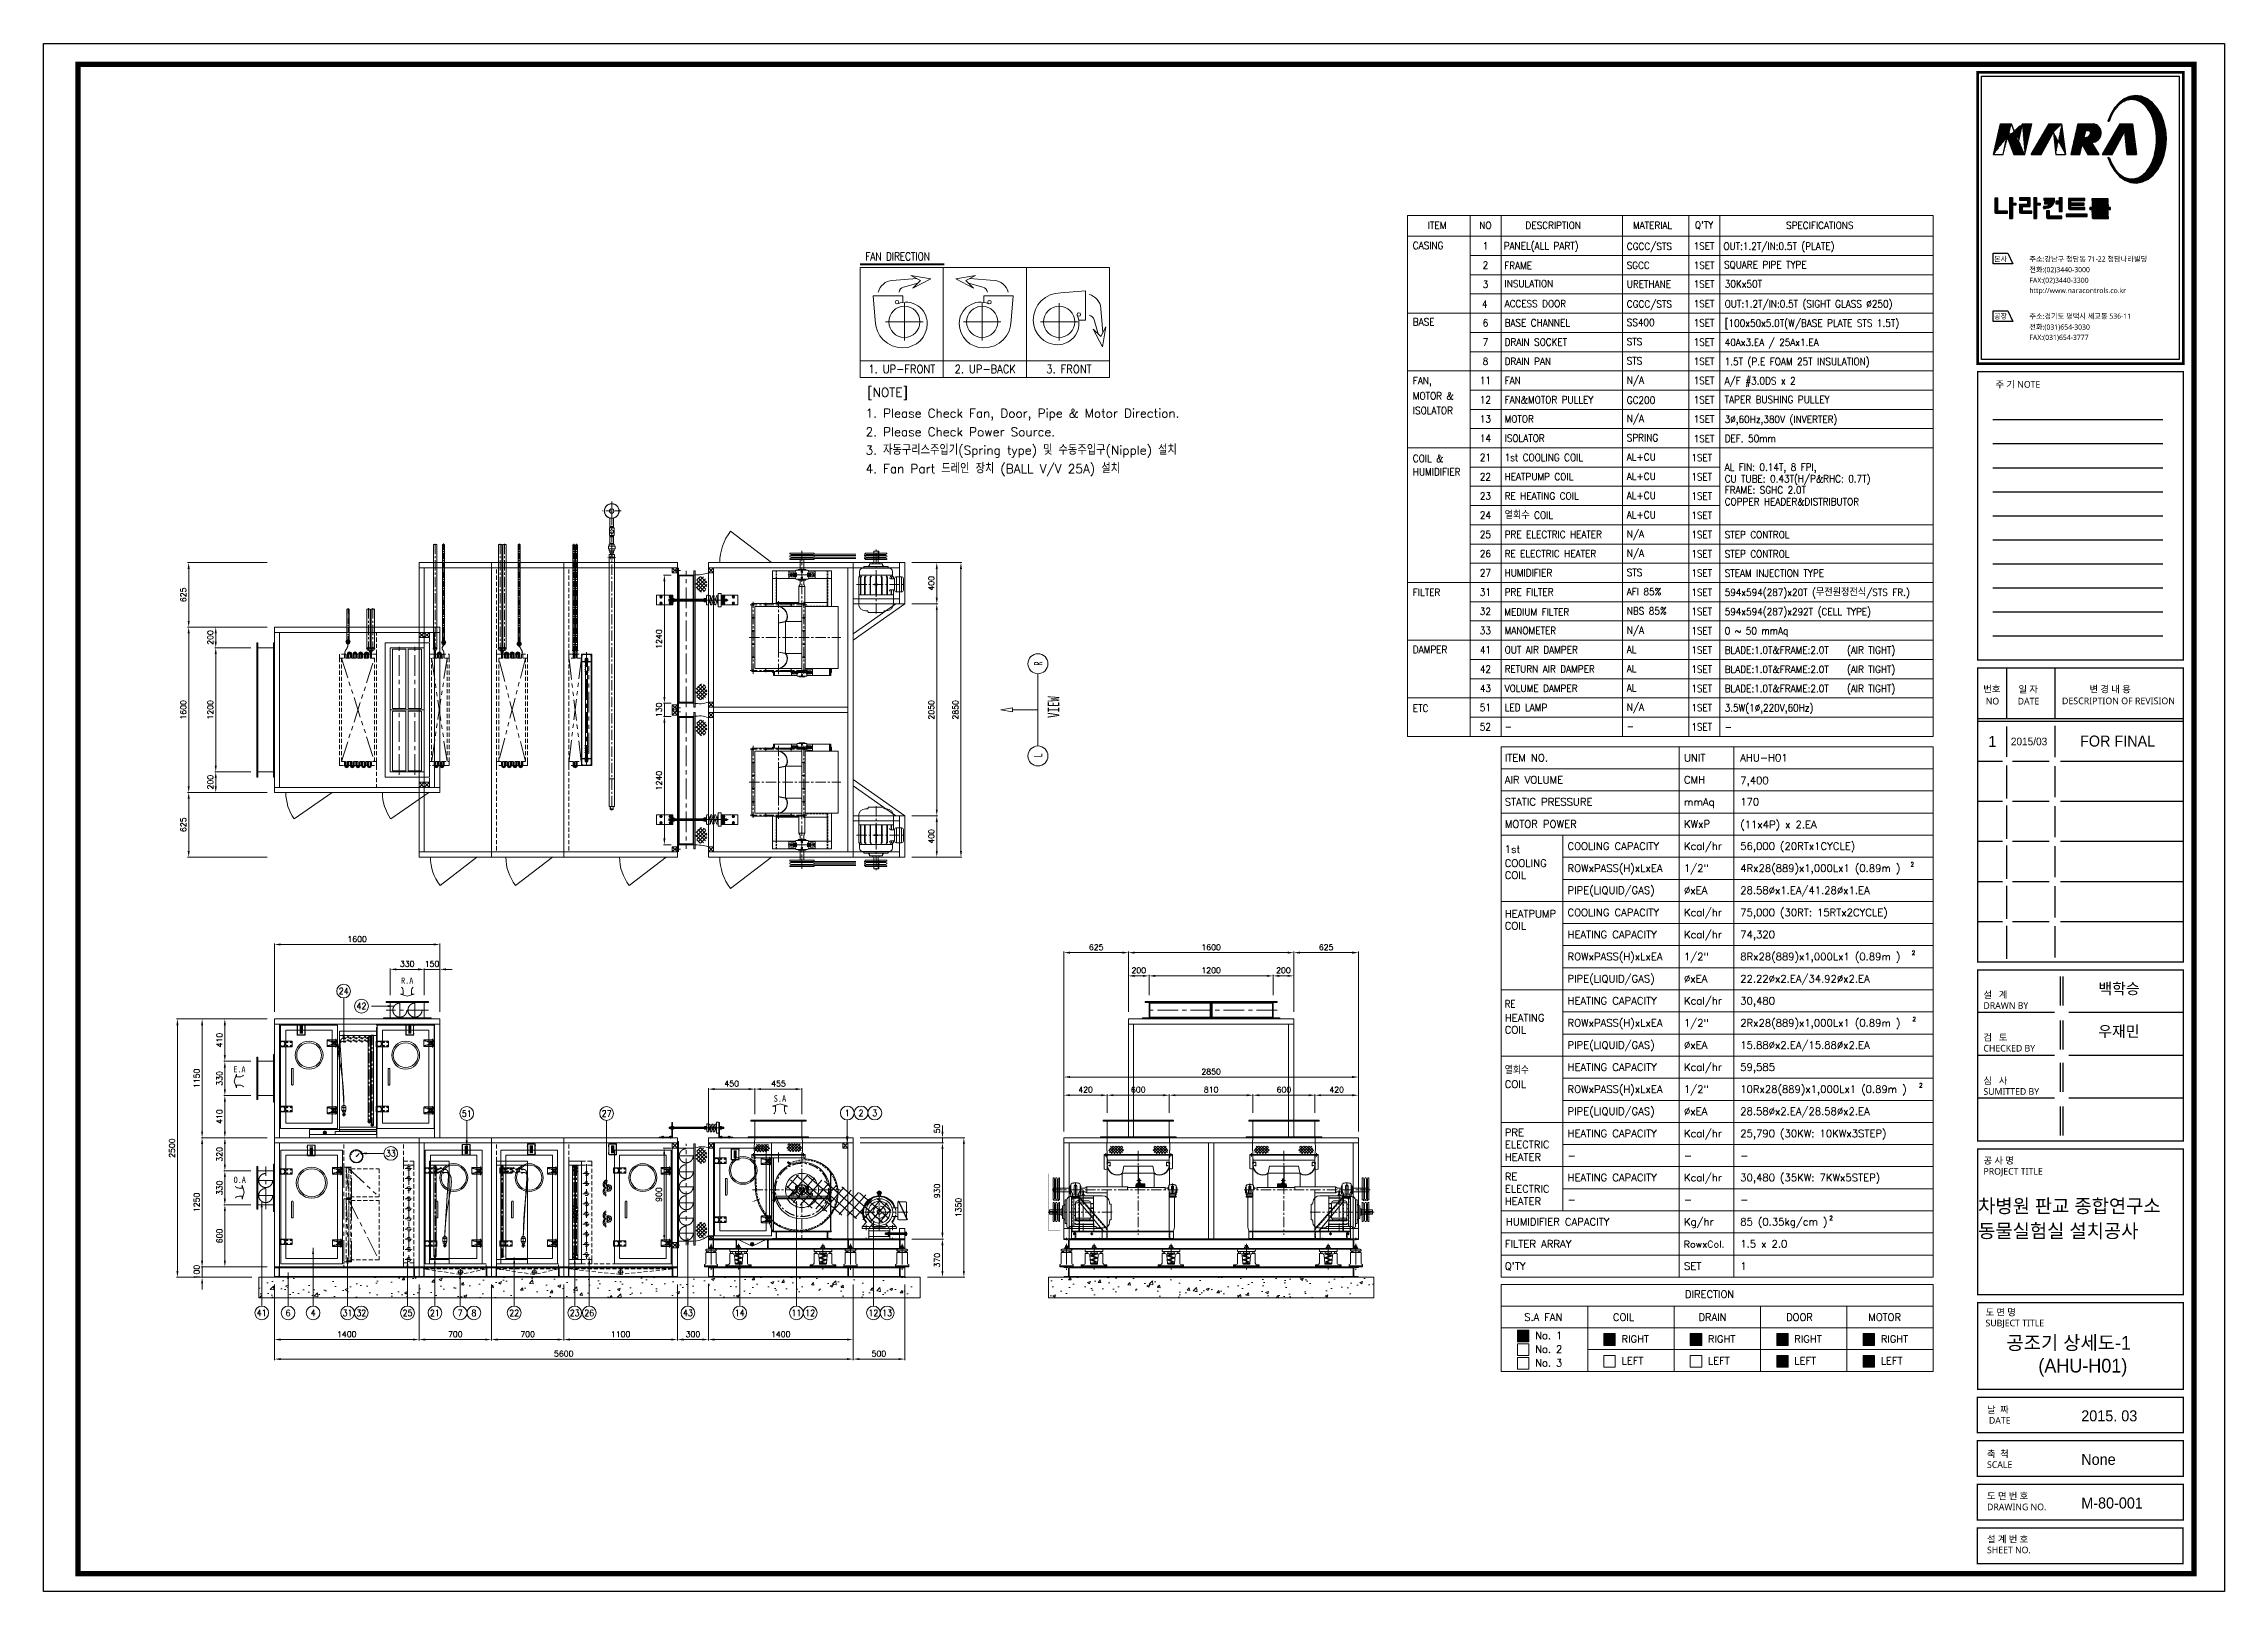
# Model space of a CAD drawing. Extents: x -421 to 20684, y -717 to 14265.
import ezdxf
from ezdxf.enums import TextEntityAlignment as Align

# ---------------------------------------------------------------- set-up
doc = ezdxf.new("R2010")
doc.units = 0
doc.header["$LTSCALE"] = 80
doc.header["$MEASUREMENT"] = 0
for name, pattern in [('CEN', [26, 20, -2, 2, -2]), ('CENTER', [2, 1.25, -0.25, 0.25, -0.25]), ('CENTER2', [1.125, 0.75, -0.125, 0.125, -0.125]), ('CENTERX2', [4, 2.5, -0.5, 0.5, -0.5]), ('CX2', [8.2, 0.2, -1, 6, -1]), ('H2', [4, 3, -1]), ('HID', [6, 4, -2]), ('HIDDEN', [0.375, 0.25, -0.125]), ('HIDDEN2', [0.1875, 0.125, -0.0625]), ('HIDDENX2', [0.75, 0.5, -0.25]), ('PHANTOM', [5, 2.5, -0.5, 0.5, -0.5, 0.5, -0.5]), ('PHANTOMX2', [5, 2.5, -0.5, 0.5, -0.5, 0.5, -0.5])]:
    doc.linetypes.add(name, pattern=pattern)
doc.layers.get('0').update_dxf_attribs({"linetype": 'CONTINUOUS', "lineweight": 18})
doc.layers.get('DEFPOINTS').update_dxf_attribs({"linetype": 'CONTINUOUS', "lineweight": 18})
for name, color, linetype, lineweight in [('1', 1, 'CENTER2', 18), ('12', 1, 'CENTER', 18), ('2', 2, 'HIDDENX2', 18), ('3', 2, 'CONTINUOUS', 18), ('4', 4, 'CONTINUOUS', 18), ('6', 3, 'CX2', 18), ('9', 2, 'H2', 18), ('ACT', 7, 'CONTINUOUS', 18), ('BASE', 7, 'CONTINUOUS', 18), ('C', 1, 'CENTER', 18), ('CEN', 1, 'CEN', 18), ('CENTER', 1, 'CENTER', 18), ('DIM', 4, 'CONTINUOUS', 18), ('LIN', 2, 'CONTINUOUS', 18), ('NACHI', 16, 'CONTINUOUS', 18), ('NO', 2, 'CONTINUOUS', 18), ('OBJ', 7, 'CONTINUOUS', 18), ('P', 1, 'PHANTOM', 18), ('PHAN', 2, 'PHANTOM', 18), ('S', 3, 'CONTINUOUS', 18), ('SMS', 220, 'CONTINUOUS', 18), ('SOL-M-1', 4, 'CONTINUOUS', 18), ('THIN', 3, 'CONTINUOUS', 18)]:
    doc.layers.add(name, color=color, linetype=linetype, lineweight=lineweight)
doc.layers.add('FORM', color=7, linetype='CONTINUOUS')
doc.styles.add('GHD', font='')
doc.styles.add('GHS', font='romans', dxfattribs={"bigfont": 'ghs'})
doc.styles.add('GSC', font='romans.shx', dxfattribs={"width": 0.8, "height": 4, "bigfont": 'ghs.shx'})
doc.styles.add('ITALICT', font='TXT', dxfattribs={"width": 0.95, "height": 3})
doc.styles.add('ROMAND', font='TXT', dxfattribs={"height": 2.6})
doc.styles.add('ROMANS', font='romans', dxfattribs={"width": 0.8, "height": 3})
doc.styles.get("Standard").update_dxf_attribs({"font": 'txt.shx', "bigfont": '2hs.shx'})
doc.styles.add('STYLE1', font='malgun.ttf', dxfattribs={"height": 2.5})
doc.styles.get('GHD').set_extended_font_data('Dotum')
doc.dimstyles.get("Standard").update_dxf_attribs({"dimscale": 0, "dimtxt": 55, "dimasz": 60, "dimexe": 10, "dimexo": 70, "dimgap": 25, "dimtad": 1, "dimdec": 0, "dimlfac": -1, "dimzin": 0, "dimdsep": 46, "dimtxsty": 'Standard', "dimcen": 0, "dimclrd": 1, "dimclre": 1, "dimadec": 0, "dimazin": 0, "dimtfac": 1, "dimtdec": 0, "dimtix": 1, "dimtmove": 1, "dimatfit": 2, "dimfxl": 0, "dimtolj": 1, "dimtzin": 0, "dimlwd": 5, "dimlwe": 5, "dimarcsym": 0})
pattern_1 = [(45, (-11.3759, -7.50065), (-0.171711214, 0.171711214), [])]

msp = doc.modelspace()

# ---------------------------------------------------------------- texts
at = {"style": 'ROMAND', "width": 0.7}
for s, p in [('R', (9243.4, 8243.6)), ('L', (9243.4, 7354.1))]:
    msp.add_text(s, height=81.1, rotation=90, dxfattribs=at).set_placement(p)
msp.add_text('VIEW', height=110.18, rotation=90, dxfattribs=at).set_placement((9407.6, 7843), align=Align.CENTER)
at = {"linetype": 'Continuous', "style": 'GHS'}
for s, height, p in [('ITEM NO.', 71.31, (13719.7, 7317.1)), ('UNIT', 71.31, (15454.3, 7317.1)), ('AHU-H01', 71.31, (15999, 7317.1)), ('AIR VOLUME', 71.31, (13719.7, 7103.2)), ('CMH', 71.31, (15454.3, 7103.2)), ('7,400', 71.31, (15999, 7097.9)), ('STATIC PRESSURE', 71.306, (13719.7, 6889.3)), ('mmAq', 71.31, (15454.3, 6889.3)), ('(11x4P) x 2.EA', 71.306, (15999, 6670.3)), ('170', 71.31, (15999, 6889.3)), ('MOTOR POWER', 71.306, (13719.7, 6675.4)), ('KWxP', 71.31, (15454.3, 6675.4)), ('Kcal/hr', 71.31, (15454.3, 6461.5)), ('56,000 (20RTx1CYCLE)', 71.306, (15999, 6461.5)), ('COOLING', 71.31, (13719.7, 6296.2)), ('1st', 71.31, (13719.7, 6431.1)), ('COOLING CAPACITY', 71.306, (14326.7, 6461.5)), ('ROWxPASS(H)xLxEA', 71.306, (14326.7, 6247.5)), ('1/2"', 71.31, (15454.3, 6247.5)), ('4Rx28(889)x1,000Lx1 (0.89m )', 71.306, (15999, 6247.5)), ('2', 39.9, (17646.5, 6300.6)), ('COIL', 71.31, (13719.7, 6179.4)), ('PIPE(LIQUID/GAS)', 71.306, (14326.7, 6033.6)), ('%%CxEA', 71.31, (15454.3, 6033.6)), ('28.58%%Cx1.EA/41.28%%Cx1.EA', 71.306, (15999, 6033.6)), ('COIL', 71.31, (13719.7, 5689.7)), ('HEATPUMP', 71.31, (13719.7, 5806.5)), ('COOLING CAPACITY', 71.306, (14326.7, 5819.7)), ('Kcal/hr', 71.31, (15454.3, 5819.7)), ('75,000 (30RT: 15RTx2CYCLE)', 71.306, (15999, 5819.7)), ('HEATING CAPACITY', 71.306, (14326.7, 5605.8)), ('Kcal/hr', 71.31, (15454.3, 5605.8)), ('74,320', 71.31, (15999, 5605.8)), ('ROWxPASS(H)xLxEA', 71.306, (14326.7, 5391.9)), ('1/2"', 71.31, (15454.3, 5391.9)), ('8Rx28(889)x1,000Lx1 (0.89m )', 71.306, (15999, 5391.9)), ('2', 39.9, (17658.3, 5444.9)), ('PIPE(LIQUID/GAS)', 71.306, (14326.7, 5178)), ('%%CxEA', 71.31, (15454.3, 5178)), ('22.22%%Cx2.EA/34.92%%Cx2.EA', 71.306, (15999, 5178)), ('HEATING', 71.31, (13719.7, 4798.7)), ('HEATING CAPACITY', 71.306, (14326.7, 4964)), ('Kcal/hr', 71.31, (15454.3, 4964)), ('30,480', 71.31, (15999, 4964)), ('COIL', 71.31, (13719.7, 4683.3)), ('ROWxPASS(H)xLxEA', 71.306, (14326.7, 4750.1)), ('1/2"', 71.31, (15454.3, 4750.1)), ('2Rx28(889)x1,000Lx1 (0.89m )', 71.306, (15999, 4750.1)), ('2', 39.9, (17665.4, 4803.1)), ('PIPE(LIQUID/GAS)', 71.306, (14326.7, 4536.2)), ('%%CxEA', 71.31, (15454.3, 4536.2)), ('15.88%%Cx2.EA/15.88%%Cx2.EA', 71.306, (15999, 4536.2)), ('COIL', 71.31, (13719.7, 4157)), ('HEATING CAPACITY', 71.306, (14326.7, 4322.3)), ('Kcal/hr', 71.31, (15454.3, 4322.3)), ('59,585', 71.31, (15999, 4322.3)), ('ROWxPASS(H)xLxEA', 71.306, (14326.7, 4108.4)), ('1/2"', 71.31, (15454.3, 4108.4)), ('10Rx28(889)x1,000Lx1 (0.89m )', 71.306, (15999, 4108.4)), ('2', 39.9, (17729.2, 4161.4)), ('PIPE(LIQUID/GAS)', 71.306, (14326.7, 3894.4)), ('%%CxEA', 71.31, (15454.3, 3894.4)), ('28.58%%Cx2.EA/28.58%%Cx2.EA', 71.306, (15999, 3894.4)), ('PRE', 71.31, (13719.7, 3690)), ('ELECTRIC', 71.31, (13719.7, 3572.8)), ('HEATING CAPACITY', 71.306, (14326.7, 3680.5)), ('Kcal/hr', 71.31, (15454.3, 3680.5)), ('25,790 (30KW: 10KWx3STEP)', 71.306, (15999, 3680.5)), ('HEATER', 71.31, (13719.7, 3451.9)), ('-', 71.3, (14326.7, 3466.6)), ('-', 71.3, (15454.3, 3466.6)), ('-', 71.3, (15999, 3466.6)), ('RE', 71.31, (13719.7, 3262.2)), ('ELECTRIC', 71.31, (13719.7, 3144.9)), ('HEATING CAPACITY', 71.306, (14326.7, 3252.7)), ('Kcal/hr', 71.31, (15454.3, 3252.7)), ('30,480 (35KW: 7KWx5STEP)', 71.306, (15999, 3252.7)), ('HEATER', 71.31, (13719.7, 3024.1)), ('-', 71.3, (14326.7, 3038.8)), ('-', 71.3, (15454.3, 3038.8)), ('-', 71.3, (15999, 3038.8)), ('HUMIDIFIER CAPACITY', 71.306, (13730.8, 2824.9)), ('Kg/hr', 71.31, (15454.3, 2824.9)), ('85 (0.35kg/cm )', 71.306, (15999, 2824.9)), ('2', 39.9, (16861.1, 2877.5)), ('FILTER ARRAY', 71.306, (13719.7, 2610.9)), ('RowxCol.', 67.25, (15451.6, 2610.5)), ('1.5 x 2.0', 71.31, (15999, 2610.9)), ("Q'TY", 71.31, (13719.7, 2397)), ('SET', 71.31, (15454.3, 2397)), ('1', 71.3, (15999, 2397)), ('DIRECTION', 70.19, (15464.6, 2124.5)), ('S.A FAN', 70.19, (13909.5, 1902.4)), ('COIL', 70.19, (14766.6, 1902.4)), ('DRAIN', 70.19, (15594.7, 1902.4)), ('DOOR', 70.19, (16442.9, 1902.4)), ('MOTOR', 70.19, (17238.5, 1902.4)), ('No. 1', 70.19, (14014.2, 1725.4)), ('RIGHT', 70.19, (14850.3, 1690.9)), ('RIGHT', 70.19, (15686.4, 1690.9)), ('RIGHT', 70.19, (16522.5, 1690.9)), ('RIGHT', 70.19, (17358.7, 1690.9)), ('No. 2', 70.19, (14014.2, 1593.2)), ('No. 3', 70.19, (14014.2, 1460.3)), ('LEFT', 70.19, (14850.3, 1480.3)), ('LEFT', 70.19, (15686.4, 1480.3)), ('LEFT', 70.19, (16522.5, 1480.3)), ('LEFT', 70.19, (17358.7, 1480.3))]:
    msp.add_text(s, height=height, dxfattribs=at).set_placement(p)
at = {"style": 'GSC', "width": 0.9}
for s, height, p in [('24', 61.37, (2482.8, 5093.6)), ('42', 61.37, (2655.3, 4948.2)), ('51', 61.37, (3673.9, 3908.9)), ('27', 61.37, (5027.9, 3908.9)), ('1', 61.4, (7356.7, 3913.9)), ('2', 61.4, (7489.9, 3913.9)), ('3', 61.4, (7623.1, 3913.9)), ('33', 61.37, (2938.7, 3522.5)), ('41', 61.37, (1689.5, 1978.7)), ('6', 61.4, (1944.5, 1978.7)), ('4', 61.4, (2186.7, 1978.7)), ('31', 61.37, (2520.5, 1978.7)), ('32', 61.37, (2653.7, 1978.7)), ('25', 61.37, (3100.9, 1978.6)), ('21', 61.37, (3365.7, 1978.7)), ('7', 61.4, (3609.9, 1978.7)), ('8', 61.4, (3743.1, 1978.7)), ('22', 61.37, (4133.2, 1978.7)), ('23', 61.37, (4718.6, 1978.7)), ('26', 61.37, (4859.7, 1978.7)), ('43', 61.37, (5814.3, 1978.7)), ('14', 61.37, (6315.9, 1978.7)), ('11', 61.37, (6864.5, 1978.7)), ('12', 61.37, (6997.7, 1978.7)), ('12', 61.37, (7609.5, 1978.7)), ('13', 61.37, (7742.7, 1978.7))]:
    msp.add_text(s, height=height, dxfattribs=at).set_placement(p, align=Align.MIDDLE)
at = {"linetype": 'Continuous', "style": 'GHS', "width": 0.85}
for s, p in [('RE', (13719.7, 4933.7)), ('열회수', (13719.7, 4291.9))]:
    msp.add_text(s, height=71.31, dxfattribs=at).set_placement(p)
at = {"layer": 'DIM', "style": 'GSC', "width": 0.9}
for s, height, p in [('ITEM', 69.81, (13065.4, 12505.7)), ('NO', 69.81, (13532.8, 12505.7)), ('DESCRIPTION', 69.815, (14188.9, 12505.7)), ('MATERIAL', 69.81, (15150.6, 12505.7)), ("Q'TY", 69.81, (15648.7, 12505.7)), ('SPECIFICATIONS', 69.815, (16768.7, 12505.7)), ('1', 69.8, (13532.8, 12306.6)), ('1SET', 69.81, (15648.7, 12305.9)), ('2', 69.8, (13532.8, 12120.4)), ('1SET', 69.81, (15649.2, 12118.4)), ('3', 69.8, (13532.8, 11934.2)), ('1SET', 69.81, (15648.8, 11937.7)), ('4', 69.8, (13525.9, 11743.8)), ('1SET', 69.81, (15648.7, 11748)), ('7', 69.8, (13532.8, 11375.7)), ('6', 69.8, (13532.8, 11561.9)), ('1SET', 69.81, (15648.7, 11561.9)), ('1SET', 69.81, (15648.7, 11375.7)), ('8', 69.8, (13532.8, 11189.5)), ('1SET', 69.81, (15648.7, 11189.5)), ('1. UP-FRONT', 78.461, (7884.5, 11114.8)), ('2. UP-BACK', 78.46, (8692.3, 11114.8)), ('3. FRONT', 78.46, (9502.2, 11114.8)), ('11', 69.81, (13532.8, 11003.4)), ('1SET', 69.81, (15648.7, 11003.4)), ('12', 69.81, (13532.8, 10817.5)), ('1SET', 69.81, (15648.7, 10817.5)), ('13', 69.81, (13532.8, 10631)), ('1SET', 69.81, (15648.7, 10631)), ('14', 69.81, (13532.8, 10444.8)), ('1SET', 69.81, (15648.7, 10440.5)), ('21', 69.81, (13532.8, 10258.7)), ('22', 69.81, (13532.8, 10072.5)), ('23', 69.81, (13532.8, 9886.3)), ('24', 69.81, (13532.8, 9700.1)), ('25', 69.81, (13532.8, 9514)), ('26', 69.81, (13532.8, 9327.8)), ('27', 69.81, (13532.8, 9141.6)), ('31', 69.81, (13532.8, 8955.5)), ('32', 69.81, (13532.8, 8769.3)), ('33', 69.81, (13532.8, 8583.1)), ('41', 69.81, (13532.8, 8396.9)), ('42', 69.81, (13532.8, 8210.8)), ('43', 69.81, (13532.8, 8024.6)), ('51', 69.81, (13532.8, 7838.4)), ('52', 69.81, (13532.8, 7652.2))]:
    msp.add_text(s, height=height, dxfattribs=at).set_placement(p, align=Align.MIDDLE)
at = {"layer": 'DIM'}
for s, height, style, width, p in [('FAN DIRECTION', 78.461, 'ROMANS', 0.8, (7531.9, 12166)), ('CASING', 69.81, 'GSC', 0.9, (12830.1, 12276.4)), ('PANEL(ALL PART)', 69.815, 'GSC', 0.9, (13709.5, 12271.9)), ('CGCC/STS', 69.81, 'GSC', 0.9, (14900.9, 12267.9)), ('OUT:1.2T/IN:0.5T (PLATE)', 69.815, 'GSC', 0.9, (15836.2, 12269.3)), ('FRAME', 69.81, 'GSC', 0.9, (13714.8, 12081.6)), ('SGCC', 69.81, 'GSC', 0.9, (14899.3, 12084.1)), ('SQUARE PIPE TYPE', 69.815, 'GSC', 0.9, (15841.7, 12089.5)), ('INSULATION', 69.81, 'GSC', 0.9, (13717.3, 11906.6)), ('URETHANE', 69.81, 'GSC', 0.9, (14900.6, 11902.2)), ('30Kx50T', 69.81, 'GSC', 0.9, (15849.7, 11904.1)), ('ACCESS DOOR', 69.815, 'GSC', 0.9, (13718.4, 11713.3)), ('CGCC/STS', 69.81, 'GSC', 0.9, (14900.9, 11709.4)), ('OUT:1.2T/IN:0.5T (SIGHT GLASS %%C250)', 69.815, 'GSC', 0.9, (15848.2, 11710.8)), ('BASE', 69.81, 'GSC', 0.9, (12830.1, 11536.1)), ('BASE CHANNEL', 69.815, 'GSC', 0.9, (13718.4, 11527.2)), ('DRAIN SOCKET', 69.815, 'GSC', 0.9, (13718.4, 11341)), ('SS400', 69.81, 'GSC', 0.9, (14900.9, 11531.2)), ('STS', 69.81, 'GSC', 0.9, (14900.9, 11345)), ('40Ax3.EA / 25Ax1.EA', 69.815, 'GSC', 0.9, (15848.2, 11338.4)), ('[100x50x5.0T(W/BASE PLATE STS 1.5T)', 69.815, 'GSC', 0.9, (15848.2, 11524.6)), ('DRAIN PAN', 69.81, 'GSC', 0.9, (13718.4, 11154.8)), ('STS', 69.81, 'GSC', 0.9, (14900.9, 11158.9)), ('1.5T (P.E FOAM 25T INSULATION)', 69.815, 'GSC', 0.9, (15848.2, 11152.3)), ('FAN,', 69.81, 'GSC', 0.9, (12830.1, 10967.5)), ('FAN', 69.81, 'GSC', 0.9, (13718.4, 10968.6)), ('N/A', 69.81, 'GSC', 0.9, (14900.9, 10972.7)), ('A/F #3.0DS x 2', 69.815, 'GSC', 0.9, (15848.2, 10966.1)), ('MOTOR &', 69.81, 'GSC', 0.9, (12830.1, 10820)), ('FAN&MOTOR PULLEY', 69.815, 'GSC', 0.9, (13718.4, 10782.5)), ('GC200', 69.81, 'GSC', 0.9, (14900.9, 10778.4)), ('TAPER BUSHING PULLEY', 69.815, 'GSC', 0.9, (15848.2, 10785)), ('ISOLATOR', 69.81, 'GSC', 0.9, (12830.1, 10678.2)), ('MOTOR', 69.81, 'GSC', 0.9, (13718.4, 10596.3)), ('N/A', 69.81, 'GSC', 0.9, (14900.9, 10600.4)), ('3%%C,60Hz,380V (INVERTER)', 69.815, 'GSC', 0.9, (15848.2, 10593.7)), ('ISOLATOR', 69.81, 'GSC', 0.9, (13718.4, 10410.1)), ('SPRING', 69.81, 'GSC', 0.9, (14900.9, 10414.2)), ('DEF. 50mm', 69.81, 'GSC', 0.9, (15848.2, 10407.6)), ('COIL &', 69.81, 'GSC', 0.9, (12830.1, 10214.8)), ('HUMIDIFIER', 69.81, 'GSC', 0.9, (12830.1, 10084.3)), ('1st COOLING COIL', 69.815, 'GSC', 0.9, (13718.4, 10224)), ('AL+CU', 69.81, 'GSC', 0.9, (14900.9, 10228)), ('1SET', 69.81, 'GSC', 0.9, (15525.5, 10222.2)), ('AL FIN: 0.14T, 8 FPI,', 69.815, 'GSC', 0.9, (15848.2, 10130.4)), ('HEATPUMP COIL', 69.815, 'GSC', 0.9, (13718.4, 10037.8)), ('RE HEATING COIL', 69.815, 'GSC', 0.9, (13718.4, 9851.6)), ('AL+CU', 69.81, 'GSC', 0.9, (14900.9, 10041.8)), ('AL+CU', 69.81, 'GSC', 0.9, (14900.9, 9855.7)), ('1SET', 69.81, 'GSC', 0.9, (15525.5, 10036.1)), ('1SET', 69.81, 'GSC', 0.9, (15525.5, 9849.9)), ('CU TUBE: 0.43T(H/P&RHC: 0.7T)', 69.815, 'GSC', 0.9, (15848.2, 10017.9)), ('FRAME: SGHC 2.0T', 69.815, 'GSC', 0.9, (15848.2, 9909.8)), ('열회수 COIL', 69.81, 'GSC', 0.9, (13718.4, 9665.4)), ('AL+CU', 69.81, 'GSC', 0.9, (14900.9, 9669.5)), ('1SET', 69.81, 'GSC', 0.9, (15525.5, 9663.7)), ('COPPER HEADER&DISTRIBUTOR', 69.815, 'GSC', 0.9, (15848.2, 9795.6)), ('PRE ELECTRIC HEATER', 69.815, 'GSC', 0.9, (13718.4, 9479.3)), ('N/A', 69.81, 'GSC', 0.9, (14900.9, 9483.3)), ('1SET', 69.81, 'GSC', 0.9, (15525.5, 9477.5)), ('STEP CONTROL', 69.815, 'GSC', 0.9, (15848.2, 9476.7)), ('RE ELECTRIC HEATER', 69.815, 'GSC', 0.9, (13718.4, 9293.1)), ('N/A', 69.81, 'GSC', 0.9, (14900.9, 9297.1)), ('1SET', 69.81, 'GSC', 0.9, (15525.5, 9291.4)), ('STEP CONTROL', 69.815, 'GSC', 0.9, (15848.2, 9290.5)), ('HUMIDIFIER', 69.81, 'GSC', 0.9, (13718.4, 9106.9)), ('STS', 69.81, 'GSC', 0.9, (14900.9, 9111)), ('1SET', 69.81, 'GSC', 0.9, (15525.5, 9105.2)), ('STEAM INJECTION TYPE', 69.815, 'GSC', 0.9, (15848.2, 9104.4)), ('FILTER', 69.81, 'GSC', 0.9, (12830.1, 8919.2)), ('PRE FILTER', 69.81, 'GSC', 0.9, (13718.4, 8920.7)), ('AFI 85%', 69.81, 'GSC', 0.9, (14900.9, 8924.8)), ('1SET', 69.81, 'GSC', 0.9, (15525.5, 8919)), ('594x594(287)x20T (무전원정전식/STS FR.)', 69.815, 'GSC', 0.9, (15848.2, 8918.2)), ('MEDIUM FILTER', 69.815, 'GSC', 0.9, (13715.2, 8728.8)), ('NBS 85%', 69.81, 'GSC', 0.9, (14900.9, 8738.6)), ('1SET', 69.81, 'GSC', 0.9, (15525.5, 8732.8)), ('594x594(287)x292T (CELL TYPE)', 69.815, 'GSC', 0.9, (15848.2, 8732)), ('MANOMETER', 69.81, 'GSC', 0.9, (13718.4, 8548.4)), ('N/A', 69.81, 'GSC', 0.9, (14900.9, 8552.4)), ('1SET', 69.81, 'GSC', 0.9, (15525.5, 8546.7)), ('0 ~ 50 mmAq', 69.815, 'GSC', 0.9, (15848.2, 8545.8)), ('(AIR TIGHT)', 69.815, 'GSC', 0.9, (17031.4, 8359.7)), ('DAMPER', 69.81, 'GSC', 0.9, (12830.1, 8364.6)), ('OUT AIR DAMPER', 69.815, 'GSC', 0.9, (13718.4, 8362.2)), ('RETURN AIR DAMPER', 69.815, 'GSC', 0.9, (13718.4, 8176.1)), ('AL', 69.81, 'GSC', 0.9, (14900.9, 8366.3)), ('AL', 69.81, 'GSC', 0.9, (14900.9, 8180.1)), ('1SET', 69.81, 'GSC', 0.9, (15525.5, 8360.5)), ('1SET', 69.81, 'GSC', 0.9, (15525.5, 8174.3)), ('BLADE:1.0T&FRAME:2.0T', 69.815, 'GSC', 0.9, (15848.2, 8359.7)), ('BLADE:1.0T&FRAME:2.0T', 69.815, 'GSC', 0.9, (15848.2, 8173.5)), ('(AIR TIGHT)', 69.815, 'GSC', 0.9, (17031.4, 8173.5)), ('VOLUME DAMPER', 69.815, 'GSC', 0.9, (13718.4, 7989.9)), ('AL', 69.81, 'GSC', 0.9, (14900.9, 7993.9)), ('1SET', 69.81, 'GSC', 0.9, (15525.5, 7988.2)), ('BLADE:1.0T&FRAME:2.0T', 69.815, 'GSC', 0.9, (15848.2, 7987.3)), ('(AIR TIGHT)', 69.815, 'GSC', 0.9, (17031.4, 7987.3)), ('ETC', 69.81, 'GSC', 0.9, (12830.1, 7796.8)), ('LED LAMP', 69.81, 'GSC', 0.9, (13718.4, 7803.7)), ('N/A', 69.81, 'GSC', 0.9, (14900.9, 7807.8)), ('1SET', 69.81, 'GSC', 0.9, (15525.5, 7802)), ('3.5W(1%%C,220V,60Hz)', 69.815, 'GSC', 0.9, (15848.2, 7801.2)), ('-', 69.8, 'GSC', 0.9, (13718.4, 7617.5)), ('-', 69.8, 'GSC', 0.9, (14900.9, 7621.6)), ('1SET', 69.81, 'GSC', 0.9, (15525.5, 7615.8)), ('-', 69.8, 'GSC', 0.9, (15848.2, 7615))]:
    msp.add_text(s, height=height, dxfattribs=dict(at, style=style, width=width)).set_placement(p)
at = {"layer": 'DIM', "style": 'GHS'}
for s, height, p in [('[NOTE]', 85.93, (7549.2, 10846.3)), ('1. Please Check Fan, Door, Pipe & Motor Direction.', 85.933, (7533.6, 10644.3)), ('2. Please Check Power Source.', 85.933, (7533.6, 10463.8)), ('3. 자동구리스주입기(Spring type) 및 수동주입구(Nipple) 설치', 85.933, (7533.6, 10286.6)), ('4. Fan Part 드레인 장치 (BALL V/V 25A) 설치', 85.933, (7533.6, 10106.7))]:
    msp.add_text(s, height=height, dxfattribs=at).set_placement(p)
at = {"layer": 'DIM', "color": 4, "linetype": 'ByBlock', "style": 'ITALICT', "width": 0.85}
for s, height, p in [('R.A', 59.15, (3098.1, 5195.3)), ('E.A', 59.15, (1474, 4336.9)), ('S.A', 63.55, (6705.1, 4054.5)), ('O.A', 59.15, (1477.3, 3267.1))]:
    msp.add_text(s, height=height, dxfattribs=at).set_placement(p, align=Align.MIDDLE_CENTER)

# ---------------------------------------------------------------- blocks, each defined once
blk = doc.blocks.new('*D8')
at = {"color": 1, "linetype": 'Continuous', "lineweight": 5}
for p, q in [((7983, 2694), (8288, 2694)), ((8278, 2384), (8278, 2634)), ((8133, 2324), (8288, 2324))]:
    blk.add_line(p, q, dxfattribs=at)
at = {"color": 1, "linetype": 'Continuous'}
for points in [[(8268, 2634), (8288, 2634), (8278, 2694)], [(8268, 2384), (8288, 2384), (8278, 2324)]]:
    blk.add_solid(points, dxfattribs=at)
at = {"layer": 'DEFPOINTS', "color": 0, "linetype": 'Continuous'}
for p in [(7913, 2694), (8278, 2694), (8063, 2324)]:
    blk.add_point(p, dxfattribs=at)
at = {"color": 0, "linetype": 'Continuous', "insert": (8226, 2489), "char_height": 55, "attachment_point": 5, "rotation": 90}
blk.add_mtext('\\A1;370', dxfattribs=at)
blk = doc.blocks.new('*D9')
at = {"color": 1, "linetype": 'Continuous', "lineweight": 5}
for p, q in [((7483, 3624), (8288, 3624)), ((8278, 2754), (8278, 3564)), ((7983, 2694), (8288, 2694))]:
    blk.add_line(p, q, dxfattribs=at)
at = {"color": 1, "linetype": 'Continuous'}
for points in [[(8268, 3564), (8288, 3564), (8278, 3624)], [(8268, 2754), (8288, 2754), (8278, 2694)]]:
    blk.add_solid(points, dxfattribs=at)
at = {"layer": 'DEFPOINTS', "color": 0, "linetype": 'Continuous'}
for p in [(7413, 3624), (8278, 3624), (7913, 2694)]:
    blk.add_point(p, dxfattribs=at)
at = {"color": 0, "linetype": 'Continuous', "insert": (8226, 3159), "char_height": 55, "attachment_point": 5, "rotation": 90}
blk.add_mtext('\\A1;930', dxfattribs=at)
blk = doc.blocks.new('*D10')
at = {"color": 1, "linetype": 'Continuous', "lineweight": 5}
for p, q in [((7483, 3674), (8288, 3674)), ((7483, 3624), (8288, 3624)), ((8278, 3734), (8278, 3794)), ((8278, 3624), (8278, 3674)), ((8278, 3564), (8278, 3504))]:
    blk.add_line(p, q, dxfattribs=at)
at = {"color": 1, "linetype": 'Continuous'}
for points in [[(8268, 3734), (8288, 3734), (8278, 3674)], [(8268, 3564), (8288, 3564), (8278, 3624)]]:
    blk.add_solid(points, dxfattribs=at)
at = {"layer": 'DEFPOINTS', "color": 0, "linetype": 'Continuous'}
for p in [(7413, 3674), (7413, 3624), (8278, 3674)]:
    blk.add_point(p, dxfattribs=at)
at = {"color": 0, "linetype": 'Continuous', "insert": (8226, 3764), "char_height": 55, "attachment_point": 5, "rotation": 90}
blk.add_mtext('\\A1;50', dxfattribs=at)
blk = doc.blocks.new('*D11')
at = {"color": 1, "linetype": 'Continuous', "lineweight": 5}
for p, q in [((7483, 3674), (8495, 3674)), ((8485, 2384), (8485, 3614)), ((8133, 2324), (8495, 2324))]:
    blk.add_line(p, q, dxfattribs=at)
at = {"color": 1, "linetype": 'Continuous'}
for points in [[(8475, 3614), (8495, 3614), (8485, 3674)], [(8475, 2384), (8495, 2384), (8485, 2324)]]:
    blk.add_solid(points, dxfattribs=at)
at = {"layer": 'DEFPOINTS', "color": 0, "linetype": 'Continuous'}
for p in [(7413, 3674), (8485, 3674), (8063, 2324)]:
    blk.add_point(p, dxfattribs=at)
at = {"color": 0, "linetype": 'Continuous', "insert": (8433, 2999), "char_height": 55, "attachment_point": 5, "rotation": 90}
blk.add_mtext('\\A1;1350', dxfattribs=at)
blk = doc.blocks.new('*D3')
at = {"color": 1, "linetype": 'Continuous', "lineweight": 5}
for p, q in [((5713, 2254), (5713, 1711)), ((6013, 2254), (6013, 1711)), ((5773, 1721), (5953, 1721))]:
    blk.add_line(p, q, dxfattribs=at)
at = {"color": 1, "linetype": 'Continuous'}
for points in [[(5773, 1731), (5773, 1711), (5713, 1721)], [(5953, 1731), (5953, 1711), (6013, 1721)]]:
    blk.add_solid(points, dxfattribs=at)
at = {"layer": 'DEFPOINTS', "color": 0, "linetype": 'Continuous'}
for p in [(5713, 2324), (6013, 2324), (6013, 1721)]:
    blk.add_point(p, dxfattribs=at)
at = {"color": 0, "linetype": 'Continuous', "insert": (5863, 1773), "char_height": 55, "attachment_point": 5}
blk.add_mtext('\\A1;300', dxfattribs=at)
blk = doc.blocks.new('*D4')
at = {"color": 1, "linetype": 'Continuous', "lineweight": 5}
for p, q in [((7413, 2254), (7413, 1522)), ((7913, 2254), (7913, 1522)), ((7473, 1532), (7853, 1532))]:
    blk.add_line(p, q, dxfattribs=at)
at = {"color": 1, "linetype": 'Continuous'}
for points in [[(7473, 1542), (7473, 1522), (7413, 1532)], [(7853, 1542), (7853, 1522), (7913, 1532)]]:
    blk.add_solid(points, dxfattribs=at)
at = {"layer": 'DEFPOINTS', "color": 0, "linetype": 'Continuous'}
for p in [(7413, 2324), (7913, 2324), (7913, 1532)]:
    blk.add_point(p, dxfattribs=at)
at = {"color": 0, "linetype": 'Continuous', "insert": (7663, 1584), "char_height": 55, "attachment_point": 5}
blk.add_mtext('\\A1;500', dxfattribs=at)
blk = doc.blocks.new('*D5')
at = {"color": 1, "linetype": 'Continuous', "lineweight": 5}
for p, q in [((1813, 2254), (1813, 1711)), ((3213, 2254), (3213, 1711)), ((1873, 1721), (3153, 1721))]:
    blk.add_line(p, q, dxfattribs=at)
at = {"color": 1, "linetype": 'Continuous'}
for points in [[(1873, 1731), (1873, 1711), (1813, 1721)], [(3153, 1731), (3153, 1711), (3213, 1721)]]:
    blk.add_solid(points, dxfattribs=at)
at = {"layer": 'DEFPOINTS', "color": 0, "linetype": 'Continuous'}
for p in [(1813, 2324), (3213, 2324), (3213, 1721)]:
    blk.add_point(p, dxfattribs=at)
at = {"color": 0, "linetype": 'Continuous', "insert": (2513, 1773), "char_height": 55, "attachment_point": 5}
blk.add_mtext('\\A1;1400', dxfattribs=at)
blk = doc.blocks.new('*D6')
at = {"layer": 'ACT', "color": 1, "linetype": 'Continuous', "lineweight": 5}
for p, q in [((7983, 9241), (8233, 9241)), ((8223, 8901), (8223, 9181)), ((7983, 8841), (8233, 8841))]:
    blk.add_line(p, q, dxfattribs=at)
at = {"layer": 'ACT', "color": 1, "linetype": 'Continuous'}
for points in [[(8213, 9181), (8233, 9181), (8223, 9241)], [(8213, 8901), (8233, 8901), (8223, 8841)]]:
    blk.add_solid(points, dxfattribs=at)
at = {"layer": 'DEFPOINTS', "color": 0, "linetype": 'Continuous'}
for p in [(7913, 9241), (8223, 9241), (7913, 8841)]:
    blk.add_point(p, dxfattribs=at)
at = {"layer": 'ACT', "color": 0, "linetype": 'Continuous', "insert": (8170, 9041), "char_height": 55, "attachment_point": 5, "rotation": 90}
blk.add_mtext('\\A1;400', dxfattribs=at)
blk = doc.blocks.new('*D7')
at = {"color": 1, "linetype": 'Continuous', "lineweight": 5}
for p, q in [((1813, 2254), (1813, 1522)), ((7413, 2254), (7413, 1522)), ((1873, 1532), (7353, 1532))]:
    blk.add_line(p, q, dxfattribs=at)
at = {"color": 1, "linetype": 'Continuous'}
for points in [[(1873, 1542), (1873, 1522), (1813, 1532)], [(7353, 1542), (7353, 1522), (7413, 1532)]]:
    blk.add_solid(points, dxfattribs=at)
at = {"layer": 'DEFPOINTS', "color": 0, "linetype": 'Continuous'}
for p in [(1813, 2324), (7413, 2324), (7413, 1532)]:
    blk.add_point(p, dxfattribs=at)
at = {"color": 0, "linetype": 'Continuous', "insert": (4613, 1584), "char_height": 55, "attachment_point": 5}
blk.add_mtext('\\A1;5600', dxfattribs=at)
blk = doc.blocks.new('*D2')
at = {"color": 1, "linetype": 'Continuous', "lineweight": 5}
for p, q in [((7983, 8841), (8233, 8841)), ((8223, 6851), (8223, 8781)), ((7983, 6791), (8233, 6791))]:
    blk.add_line(p, q, dxfattribs=at)
at = {"color": 1, "linetype": 'Continuous'}
for points in [[(8213, 8781), (8233, 8781), (8223, 8841)], [(8213, 6851), (8233, 6851), (8223, 6791)]]:
    blk.add_solid(points, dxfattribs=at)
at = {"layer": 'DEFPOINTS', "color": 0, "linetype": 'Continuous'}
for p in [(7913, 8841), (8223, 8841), (7913, 6791)]:
    blk.add_point(p, dxfattribs=at)
at = {"color": 0, "linetype": 'Continuous', "insert": (8170, 7816), "char_height": 55, "attachment_point": 5, "rotation": 90}
blk.add_mtext('\\A1;2050', dxfattribs=at)
blk = doc.blocks.new('A$C25B1713D')
for p, q in [((11, 118), (26, 112)), ((25, 143), (38, 133)), ((48, 162), (56, 148)), ((75, 172), (78, 156)), ((93, 91), (126, 128)), ((104, 172), (101, 156)), ((131, 162), (123, 148)), ((153, 143), (141, 133)), ((168, 118), (153, 112))]:
    blk.add_line(p, q)
for radius in [89.3, 83.5, 4.57]:
    blk.add_circle((89, 89), radius)
blk = doc.blocks.new('COIL-UP')
at = {"color": 2, "ltscale": 30}
for p, q in [((47, 1080), (47, 1040)), ((60, 1080), (60, 1040)), ((75, 1080), (75, 1040)), ((88, 1080), (88, 1040)), ((102, 1080), (102, 1040)), ((115, 1080), (115, 1040)), ((130, 1080), (130, 1040)), ((143, 1080), (143, 1040)), ((157, 1080), (157, 1040)), ((170, 1080), (170, 1040)), ((185, 1080), (185, 1040)), ((198, 1080), (198, 1040)), ((212, 1080), (212, 1040)), ((225, 1080), (225, 1040)), ((240, 1080), (240, 1040)), ((253, 1080), (253, 1040)), ((47, 0), (47, 40)), ((49, 0), (59, 0)), ((60, 0), (60, 40)), ((75, 0), (75, 40)), ((88, 0), (88, 40)), ((102, 0), (102, 40)), ((115, 0), (115, 40)), ((130, 0), (130, 40)), ((143, 0), (143, 40)), ((157, 0), (157, 40)), ((170, 0), (170, 40)), ((185, 0), (185, 40)), ((198, 0), (198, 40)), ((212, 0), (212, 40)), ((225, 0), (225, 40)), ((240, 0), (240, 40)), ((241, 0), (251, 0)), ((253, 0), (253, 40)), ((17, -50), (17, -1060)), ((49, -50), (49, -1060)), ((49, -50), (49, -1060)), ((59, -50), (59, -1060)), ((91, -50), (91, -1060)), ((91, -50), (91, -1060)), ((208, -116), (208, -1060)), ((228, -1060), (228, -117)), ((17, -1060), (49, -1060)), ((59, -1060), (91, -1060)), ((208, -1060), (228, -1060))]:
    blk.add_line(p, q, dxfattribs=at)
for centre, radius in [((33, -50), 15.9), ((75, -50), 15.9), ((218, -99), 20)]:
    blk.add_circle(centre, radius, dxfattribs=at)
at = {"color": 4, "linetype": 'CENTER', "ltscale": 30}
for radius in [15, 7.94]:
    blk.add_circle((218, -99), radius, dxfattribs=at)
at = {"color": 2, "ltscale": 30}
for centre, radius, start, end in [((68, 1080), 20.1, 0, 180), ((68, 1080), 7.4, 0, 180), ((123, 1080), 20.1, 0, 180), ((123, 1080), 7.4, 0, 180), ((178, 1080), 20.1, 0, 180), ((178, 1080), 7.4, 0, 180), ((233, 1080), 20.1, 0, 180), ((233, 1080), 7.4, 0, 180), ((95, 0), 20.1, 180, 0), ((95, 0), 7.4, 180, 0), ((150, 0), 20.1, 180, 0), ((150, 0), 7.4, 180, 0), ((205, 0), 20.1, 180, 0), ((205, 0), 7.4, 180, 0)]:
    blk.add_arc(centre, radius, start, end, dxfattribs=at)
for points, knots in [([(47, 1), (47, -2), (47, -5), (46, -11), (45, -14), (44, -19), (44, -20), (43, -22), (43, -23), (42, -25), (42, -25), (41, -27), (41, -28), (40, -30), (39, -31), (38, -33), (37, -34), (37, -35)], [0, 0, 0, 0, 8.122778, 8.122778, 18.692797, 18.692797, 23.371493, 23.371493, 26.97768, 26.97768, 29.595751, 29.595751, 32.213823, 32.213823, 37.449966, 37.449966, 40.578291, 40.578291, 40.578291, 40.578291]), ([(47, 0), (48, -3), (48, -6), (49, -12), (49, -16), (51, -21), (51, -23), (52, -27), (53, -28), (55, -33), (57, -36), (59, -40), (60, -41), (61, -42)], [0, 0, 0, 0, 7.361999, 7.361999, 18.066817, 18.066817, 23.235675, 23.235675, 28.03421, 28.03421, 37.937343, 37.937343, 41.217073, 41.217073, 41.217073, 41.217073]), ([(60, 1), (60, -2), (61, -5), (62, -11), (62, -14), (63, -19), (64, -20), (64, -22), (65, -23), (65, -25), (66, -25), (66, -27), (67, -28), (68, -30), (68, -31), (70, -33), (70, -34), (71, -35)], [0, 0, 0, 0, 8.122778, 8.122778, 18.692797, 18.692797, 23.371493, 23.371493, 26.97768, 26.97768, 29.595751, 29.595751, 32.213823, 32.213823, 37.449966, 37.449966, 40.578291, 40.578291, 40.578291, 40.578291]), ([(54, -30), (52, -33), (51, -37), (48, -40), (47, -41), (47, -42)], [28.271735, 28.271735, 28.271735, 28.271735, 37.937343, 37.937343, 41.217073, 41.217073, 41.217073, 41.217073])]:
    blk.add_open_spline(points, degree=3, knots=knots, dxfattribs=at)
at = {"color": 4, "linetype": 'CENTER', "ltscale": 30}
blk.add_spline([(218, -99), (234, -51), (249, -18), (246, 0)], degree=3, dxfattribs=at)
at = {"layer": '2', "color": 1, "linetype": 'PHANTOMX2', "lineweight": 5}
for p, q in [((280, 1040), (20, 40)), ((280, 40), (20, 1040))]:
    blk.add_line(p, q, dxfattribs=at)
at = {"layer": '9', "linetype": 'HIDDENX2'}
for p, q in [((20, 1040), (20, 40)), ((280, 1040), (280, 40))]:
    blk.add_line(p, q, dxfattribs=at)
for points in [[(0, 1040), (300, 1040), (300, 1080), (0, 1080)], [(0, 1040), (300, 1040), (300, 40), (0, 40)], [(0, 0), (300, 0), (300, 40), (0, 40)]]:
    blk.add_lwpolyline(points, close=True, dxfattribs=at)
at = {"layer": 'CEN', "linetype": 'CENTER', "ltscale": 30}
for p, q in [((54, 1080), (54, 1040)), ((81, 1080), (81, 1040)), ((109, 1080), (109, 1040)), ((136, 1080), (136, 1040)), ((164, 1080), (164, 1040)), ((191, 1080), (191, 1040)), ((219, 1080), (219, 1040)), ((246, 1080), (246, 1040)), ((54, 40), (54, 0)), ((81, 0), (81, 40)), ((109, 0), (109, 40)), ((136, 0), (136, 40)), ((164, 0), (164, 40)), ((191, 0), (191, 40)), ((219, 0), (219, 40)), ((55, -50), (11, -50)), ((97, -50), (52, -50)), ((219, -68), (218, -130))]:
    blk.add_line(p, q, dxfattribs=at)
at = {"layer": 'CEN', "linetype": 'CENTER'}
for p, q in [((33, -1068), (33, -34)), ((75, -1068), (75, -34))]:
    blk.add_line(p, q, dxfattribs=at)
at = {"layer": 'CEN', "linetype": 'CENTER2'}
blk.add_line((218, -1069), (218, -66), dxfattribs=at)
at = {"layer": 'CEN', "linetype": 'CENTER', "ltscale": 30}
for centre, start, end in [((68, 1080), 0, 180), ((123, 1080), 0, 180), ((178, 1080), 0, 180), ((233, 1080), 0, 180), ((95, 0), 180, 0), ((150, 0), 180, 0), ((205, 0), 180, 0)]:
    blk.add_arc(centre, 13.8, start, end, dxfattribs=at)
for points, knots in [([(54, 0), (55, -9), (56, -23), (63, -34), (65, -37)], [0, 0, 0, 0, 28.022794, 39.590551, 39.590551, 39.590551, 39.590551]), ([(50, -20), (50, -23), (48, -29), (45, -34), (42, -37)], [20.215547, 20.215547, 20.215547, 20.215547, 28.022794, 39.590551, 39.590551, 39.590551, 39.590551])]:
    blk.add_open_spline(points, degree=3, knots=knots, dxfattribs=at)
blk = doc.blocks.new('M-F')
at = {"color": 2, "linetype": 'HIDDENX2'}
for points in [[(25, 8), (50, 8), (50, 602), (25, 602)], [(50, 8), (70, 8), (70, 602), (50, 602)]]:
    blk.add_lwpolyline(points, close=True, dxfattribs=at)
blk.add_lwpolyline([(70, 593), (342, 593), (342, 17), (70, 17)], dxfattribs=at)
at = {"layer": 'SMS', "linetype": 'PHANTOMX2'}
blk.add_lwpolyline([(0, 0), (75, 0), (75, 610), (0, 610)], close=True, dxfattribs=at)
at = {"layer": 'SOL-M-1', "color": 1, "linetype": 'PHANTOMX2'}
for p, q in [((25, 602), (50, 8)), ((50, 593), (342, 17))]:
    blk.add_line(p, q, dxfattribs=at)
blk = doc.blocks.new('*D15')
at = {"color": 1, "linetype": 'Continuous', "lineweight": 5}
for p, q in [((3913, 2254), (3913, 1711)), ((4613, 2254), (4613, 1711)), ((3973, 1721), (4553, 1721))]:
    blk.add_line(p, q, dxfattribs=at)
at = {"color": 1, "linetype": 'Continuous'}
for points in [[(3973, 1731), (3973, 1711), (3913, 1721)], [(4553, 1731), (4553, 1711), (4613, 1721)]]:
    blk.add_solid(points, dxfattribs=at)
at = {"layer": 'DEFPOINTS', "color": 0, "linetype": 'Continuous'}
for p in [(3913, 2324), (4613, 2324), (4613, 1721)]:
    blk.add_point(p, dxfattribs=at)
at = {"color": 0, "linetype": 'Continuous', "insert": (4263, 1773), "char_height": 55, "attachment_point": 5}
blk.add_mtext('\\A1;700', dxfattribs=at)
blk = doc.blocks.new('DXCOIL')
at = {"ltscale": 30}
for points in [[(49, 926, 1), (59, 926, 1)], [(49, 894, 1), (59, 894, 1)], [(131, 913, 1), (141, 913, 1)], [(131, 881, 1), (141, 881, 1)]]:
    blk.add_hatch(color=2, dxfattribs=at).paths.add_polyline_path(points)
at = {"color": 2, "ltscale": 30}
for p, q in [((43, 944), (65, 944)), ((43, 944), (43, 72)), ((54, 926), (81, 913)), ((54, 894), (81, 881)), ((65, 944), (65, 72)), ((79, 917), (106, 930)), ((79, 885), (106, 898)), ((111, 922), (84, 909)), ((111, 890), (84, 877)), ((109, 926), (136, 913)), ((109, 894), (136, 881)), ((129, 244), (129, 214)), ((169, 244), (129, 244)), ((169, 214), (129, 214)), ((134, 214), (134, 200)), ((164, 214), (164, 200)), ((169, 244), (169, 214)), ((164, 200), (134, 200)), ((141, 200), (141, 172)), ((157, 200), (157, 172))]:
    blk.add_line(p, q, dxfattribs=at)
at = {"linetype": 'Continuous'}
for points in [[(0, 954), (190, 954), (190, 994), (0, 994)], [(0, 40), (190, 40), (190, 954), (0, 954)], [(0, 0), (190, 0), (190, 40), (0, 40)]]:
    blk.add_lwpolyline(points, close=True, dxfattribs=at)
at = {"color": 2, "ltscale": 30}
for centre, radius in [((54, 926), 4.76), ((54, 894), 4.76), ((81, 913), 4.76), ((81, 881), 4.76), ((109, 926), 4.76), ((109, 894), 4.76), ((136, 913), 4.76), ((136, 881), 4.76), ((54, 72), 11.1)]:
    blk.add_circle(centre, radius, dxfattribs=at)
at = {"linetype": 'Continuous'}
blk.add_circle((149, 172), 7.94, dxfattribs=at)
at = {"color": 2, "ltscale": 30}
blk.add_arc((149, 244), 20, 0, 180, dxfattribs=at)
at = {"color": 4, "linetype": 'CENTER', "ltscale": 30}
for points in [[(147, 264), (181, 802), (154, 914), (136, 913)], [(149, 264), (181, 584), (154, 883), (136, 881)]]:
    blk.add_spline(points, degree=3, dxfattribs=at)
at = {"layer": 'C', "linetype": 'CENTER'}
for p, q in [((54, 947), (54, 55)), ((69, 72), (38, 72)), ((164, 172), (134, 172))]:
    blk.add_line(p, q, dxfattribs=at)
at = {"layer": 'C', "linetype": 'CENTER2'}
blk.add_line((149, 279), (149, 156), dxfattribs=at)
blk = doc.blocks.new('HEATPUMP-COIL')
at = {"ltscale": 30}
for points in [[(49, 926, 1), (59, 926, 1)], [(49, 894, 1), (59, 894, 1)], [(241, 913, 1), (251, 913, 1)], [(241, 881, 1), (251, 881, 1)]]:
    blk.add_hatch(color=2, dxfattribs=at).paths.add_polyline_path(points)
at = {"color": 2, "ltscale": 30}
for p, q in [((43, 944), (65, 944)), ((43, 944), (43, 72)), ((54, 926), (81, 913)), ((54, 894), (81, 881)), ((65, 944), (65, 72)), ((79, 917), (106, 930)), ((79, 885), (106, 898)), ((111, 922), (84, 909)), ((111, 890), (84, 877)), ((109, 926), (136, 913)), ((109, 894), (136, 881)), ((134, 917), (161, 930)), ((134, 885), (161, 898)), ((166, 922), (139, 909)), ((166, 890), (139, 877)), ((164, 926), (191, 913)), ((164, 894), (191, 881)), ((189, 917), (216, 930)), ((189, 885), (216, 898)), ((221, 922), (194, 909)), ((221, 890), (194, 877)), ((219, 926), (246, 913)), ((219, 894), (246, 881)), ((238, 244), (238, 214)), ((278, 244), (238, 244)), ((278, 214), (238, 214)), ((243, 214), (243, 200)), ((273, 214), (273, 200)), ((278, 244), (278, 214)), ((273, 200), (243, 200)), ((250, 200), (250, 172)), ((266, 200), (266, 172))]:
    blk.add_line(p, q, dxfattribs=at)
at = {"linetype": 'Continuous'}
for points in [[(0, 954), (300, 954), (300, 994), (0, 994)], [(0, 40), (300, 40), (300, 954), (0, 954)], [(0, 0), (300, 0), (300, 40), (0, 40)]]:
    blk.add_lwpolyline(points, close=True, dxfattribs=at)
at = {"color": 2, "ltscale": 30}
for centre, radius in [((54, 926), 4.76), ((54, 894), 4.76), ((81, 913), 4.76), ((81, 881), 4.76), ((109, 926), 4.76), ((109, 894), 4.76), ((136, 913), 4.76), ((136, 881), 4.76), ((164, 926), 4.76), ((164, 894), 4.76), ((191, 913), 4.76), ((191, 881), 4.76), ((219, 926), 4.76), ((219, 894), 4.76), ((246, 913), 4.76), ((246, 881), 4.76), ((54, 72), 11.1), ((258, 172), 7.94)]:
    blk.add_circle(centre, radius, dxfattribs=at)
blk.add_arc((258, 244), 20, 0, 180, dxfattribs=at)
at = {"color": 4, "linetype": 'CENTER', "ltscale": 30}
for points in [[(258, 264), (291, 802), (264, 914), (246, 913)], [(258, 264), (291, 716), (264, 883), (246, 881)]]:
    blk.add_spline(points, degree=3, dxfattribs=at)
at = {"layer": 'C', "linetype": 'CENTER'}
for p, q in [((54, 948), (54, 56)), ((72, 72), (36, 72)), ((276, 172), (241, 172))]:
    blk.add_line(p, q, dxfattribs=at)
at = {"layer": 'C', "linetype": 'CENTER2'}
blk.add_line((258, 279), (258, 155), dxfattribs=at)
blk = doc.blocks.new('*D17')
at = {"color": 1, "linetype": 'Continuous', "lineweight": 5}
for p, q in [((6013, 2254), (6013, 1711)), ((7413, 2254), (7413, 1711)), ((6073, 1721), (7353, 1721))]:
    blk.add_line(p, q, dxfattribs=at)
at = {"color": 1, "linetype": 'Continuous'}
for points in [[(6073, 1731), (6073, 1711), (6013, 1721)], [(7353, 1731), (7353, 1711), (7413, 1721)]]:
    blk.add_solid(points, dxfattribs=at)
at = {"layer": 'DEFPOINTS', "color": 0, "linetype": 'Continuous'}
for p in [(6013, 2324), (7413, 2324), (7413, 1721)]:
    blk.add_point(p, dxfattribs=at)
at = {"color": 0, "linetype": 'Continuous', "insert": (6713, 1773), "char_height": 55, "attachment_point": 5}
blk.add_mtext('\\A1;1400', dxfattribs=at)
blk = doc.blocks.new('*D18')
at = {"color": 1, "linetype": 'Continuous', "lineweight": 5}
for p, q in [((3213, 2254), (3213, 1711)), ((3913, 2254), (3913, 1711)), ((3853, 1721), (3273, 1721))]:
    blk.add_line(p, q, dxfattribs=at)
at = {"color": 1, "linetype": 'Continuous'}
for points in [[(3273, 1731), (3273, 1711), (3213, 1721)], [(3853, 1731), (3853, 1711), (3913, 1721)]]:
    blk.add_solid(points, dxfattribs=at)
at = {"layer": 'DEFPOINTS', "color": 0, "linetype": 'Continuous'}
for p in [(3213, 2324), (3913, 2324), (3213, 1721)]:
    blk.add_point(p, dxfattribs=at)
at = {"color": 0, "linetype": 'Continuous', "insert": (3563, 1773), "char_height": 55, "attachment_point": 5}
blk.add_mtext('\\A1;700', dxfattribs=at)
blk = doc.blocks.new('*D19')
at = {"color": 1, "linetype": 'Continuous', "lineweight": 5}
for p, q in [((1573, 8416), (1235, 8416)), ((1245, 8356), (1245, 7276)), ((1583, 7216), (1235, 7216))]:
    blk.add_line(p, q, dxfattribs=at)
at = {"color": 1, "linetype": 'Continuous'}
for points in [[(1235, 8356), (1255, 8356), (1245, 8416)], [(1235, 7276), (1255, 7276), (1245, 7216)]]:
    blk.add_solid(points, dxfattribs=at)
at = {"layer": 'DEFPOINTS', "color": 0, "linetype": 'Continuous'}
for p in [(1643, 8416), (1245, 7216), (1653, 7216)]:
    blk.add_point(p, dxfattribs=at)
at = {"color": 0, "linetype": 'Continuous', "insert": (1192, 7816), "char_height": 55, "attachment_point": 5, "rotation": 90}
blk.add_mtext('\\A1;1200', dxfattribs=at)
blk = doc.blocks.new('*D20')
at = {"color": 1, "linetype": 'Continuous', "lineweight": 5}
for p, q in [((1583, 7216), (1235, 7216)), ((1743, 7016), (1235, 7016)), ((1245, 7156), (1245, 7076))]:
    blk.add_line(p, q, dxfattribs=at)
at = {"color": 1, "linetype": 'Continuous'}
for points in [[(1235, 7156), (1255, 7156), (1245, 7216)], [(1235, 7076), (1255, 7076), (1245, 7016)]]:
    blk.add_solid(points, dxfattribs=at)
at = {"layer": 'DEFPOINTS', "color": 0, "linetype": 'Continuous'}
for p in [(1653, 7216), (1245, 7016), (1813, 7016)]:
    blk.add_point(p, dxfattribs=at)
at = {"color": 0, "linetype": 'Continuous', "insert": (1192, 7116), "char_height": 55, "attachment_point": 5, "rotation": 90}
blk.add_mtext('\\A1;200', dxfattribs=at)
blk = doc.blocks.new('*D21')
at = {"color": 1, "linetype": 'Continuous', "lineweight": 5}
for p, q in [((1743, 8616), (973, 8616)), ((983, 8556), (983, 7076)), ((1743, 7016), (973, 7016))]:
    blk.add_line(p, q, dxfattribs=at)
at = {"color": 1, "linetype": 'Continuous'}
for points in [[(973, 8556), (993, 8556), (983, 8616)], [(973, 7076), (993, 7076), (983, 7016)]]:
    blk.add_solid(points, dxfattribs=at)
at = {"layer": 'DEFPOINTS', "color": 0, "linetype": 'Continuous'}
for p in [(1813, 8616), (983, 7016), (1813, 7016)]:
    blk.add_point(p, dxfattribs=at)
at = {"color": 0, "linetype": 'Continuous', "insert": (931, 7816), "char_height": 55, "attachment_point": 5, "rotation": 90}
blk.add_mtext('\\A1;1600', dxfattribs=at)
blk = doc.blocks.new('DXC-UP')
at = {"color": 2, "ltscale": 30}
for p, q in [((38, 50), (38, 1060)), ((38, 1060), (70, 1060)), ((70, 50), (70, 1060)), ((70, 50), (70, 1060)), ((127, 129), (127, 1060)), ((127, 1060), (147, 1060)), ((147, 1060), (147, 129)), ((47, 0), (47, 36)), ((47, 0), (47, -40)), ((49, 0), (59, 0)), ((60, 0), (60, 36)), ((60, 0), (60, -40)), ((75, 0), (75, -40)), ((88, 0), (88, -40)), ((102, 0), (102, -40)), ((115, 0), (115, -40)), ((130, 0), (143, 0)), ((130, 0), (130, -40)), ((143, 0), (143, -40)), ((47, -1080), (47, -1040)), ((60, -1080), (60, -1040)), ((75, -1080), (75, -1040)), ((88, -1080), (88, -1040)), ((102, -1080), (102, -1040)), ((115, -1080), (115, -1040)), ((130, -1080), (130, -1040)), ((143, -1080), (143, -1040))]:
    blk.add_line(p, q, dxfattribs=at)
for centre, radius in [((54, 50), 15.9), ((137, 112), 20)]:
    blk.add_circle(centre, radius, dxfattribs=at)
at = {"color": 4, "linetype": 'CENTER', "ltscale": 30}
for radius in [15, 7.94]:
    blk.add_circle((137, 112), radius, dxfattribs=at)
at = {"color": 2, "ltscale": 30}
for centre, radius, start, end in [((95, 0), 20.1, 0, 180), ((95, 0), 7.4, 0, 180), ((67, -1080), 20.1, 180, 0), ((67, -1080), 7.4, 180, 0), ((122, -1080), 20.1, 180, 0), ((122, -1080), 7.4, 180, 0)]:
    blk.add_arc(centre, radius, start, end, dxfattribs=at)
at = {"color": 4, "linetype": 'CENTER', "ltscale": 30}
blk.add_open_spline([(137, 112), (137, 78), (108, 62), (142, 24), (138, 6), (136, 0)], degree=3, knots=[0, 0, 0, 0, 99.366065, 135.649551, 153.655823, 153.655823, 153.655823, 153.655823], dxfattribs=at)
at = {"layer": '2', "color": 1, "linetype": 'PHANTOMX2', "lineweight": 5}
for p, q in [((170, -1040), (20, -40)), ((170, -40), (20, -1040))]:
    blk.add_line(p, q, dxfattribs=at)
at = {"layer": '9', "linetype": 'HIDDENX2'}
for p, q in [((20, -1040), (20, -40)), ((170, -1040), (170, -40))]:
    blk.add_line(p, q, dxfattribs=at)
for points in [[(0, 0), (190, 0), (190, -40), (0, -40)], [(0, -1040), (190, -1040), (190, -40), (0, -40)], [(0, -1040), (190, -1040), (190, -1080), (0, -1080)]]:
    blk.add_lwpolyline(points, close=True, dxfattribs=at)
at = {"layer": 'CEN', "linetype": 'CENTER'}
blk.add_line((54, 1068), (54, 34), dxfattribs=at)
at = {"layer": 'CEN', "linetype": 'CENTER2'}
blk.add_line((137, 1069), (137, 78), dxfattribs=at)
at = {"layer": 'CEN', "linetype": 'CENTER', "ltscale": 30}
for p, q in [((76, 50), (32, 50)), ((54, 0), (54, 34)), ((54, -40), (54, 0)), ((138, 81), (137, 143)), ((81, 0), (81, -40)), ((109, 0), (109, -40)), ((54, -1080), (54, -1040)), ((81, -1080), (81, -1040)), ((109, -1080), (109, -1040)), ((136, -1080), (136, -1040))]:
    blk.add_line(p, q, dxfattribs=at)
for centre, start, end in [((95, 0), 0, 180), ((67, -1080), 180, 0), ((122, -1080), 180, 0)]:
    blk.add_arc(centre, 13.8, start, end, dxfattribs=at)
blk = doc.blocks.new('A$C53FA227C')
at = {"lineweight": 5}
for p, q in [((-100, 0), (-100, -1080)), ((0, 0), (-100, 0)), ((0, 0), (0, -1080)), ((0, -4), (-100, -4)), ((-96, -9), (-96, -1080)), ((-85, -9), (-96, -9)), ((-96, -66), (-4, -66)), ((-96, -70), (-4, -70)), ((-85, -4), (-85, -9)), ((-68, -64), (-32, -64)), ((-68, -64), (-68, -66)), ((-68, -72), (-68, -70)), ((-68, -72), (-32, -72)), ((-34, -62), (-66, -62)), ((-66, -62), (-66, -64)), ((-62, -50), (-62, -40)), ((-62, -62), (-62, -53)), ((-61, -72), (-61, -1003)), ((-59, -39), (-41, -39)), ((-59, -51), (-41, -51)), ((-56, -50), (-56, -40)), ((-56, -62), (-56, -52)), ((-55, -35), (-54, -33)), ((-55, -35), (-45, -35)), ((-55, -39), (-55, -35)), ((-54, -33), (-46, -33)), ((-46, -33), (-45, -35)), ((-45, -39), (-45, -35)), ((-44, -50), (-44, -40)), ((-44, -62), (-44, -52)), ((-39, -72), (-39, -1003)), ((-38, -50), (-38, -40)), ((-38, -62), (-38, -53)), ((-34, -62), (-34, -64)), ((-32, -64), (-32, -66)), ((-32, -72), (-32, -70)), ((-15, -4), (-15, -9)), ((-4, -9), (-15, -9)), ((-4, -9), (-4, -1080)), ((-96, -1004), (-4, -1004)), ((-96, -1009), (-4, -1009)), ((-68, -1003), (-32, -1003)), ((-68, -1003), (-68, -1004)), ((-68, -1011), (-68, -1009)), ((-68, -1011), (-32, -1011)), ((-66, -1013), (-66, -1011)), ((-34, -1013), (-66, -1013)), ((-62, -1013), (-62, -1022)), ((-62, -1025), (-62, -1034)), ((-59, -1023), (-41, -1023)), ((-59, -1036), (-41, -1036)), ((-56, -1013), (-56, -1023)), ((-56, -1024), (-56, -1035)), ((-55, -1036), (-55, -1040)), ((-55, -1040), (-45, -1040)), ((-55, -1040), (-54, -1041)), ((-54, -1041), (-46, -1041)), ((-46, -1041), (-45, -1040)), ((-45, -1036), (-45, -1040)), ((-44, -1013), (-44, -1023)), ((-44, -1024), (-44, -1035)), ((-38, -1013), (-38, -1022)), ((-38, -1025), (-38, -1034)), ((-34, -1013), (-34, -1011)), ((-32, -1003), (-32, -1004)), ((-32, -1011), (-32, -1009)), ((0, -1080), (-100, -1080)), ((-96, -1061), (-91, -1061)), ((-91, -1061), (-91, -1076)), ((-9, -1076), (-91, -1076)), ((-9, -1061), (-9, -1076)), ((-9, -1061), (-4, -1061))]:
    blk.add_line(p, q, dxfattribs=at)
at = {"lineweight": 5, "const_width": 1.6}
for points in [[(-71, -115, 1), (-71, -120, 1)], [(-71, -136, 1), (-71, -140, 1)], [(-71, -156, 1), (-71, -161, 1)], [(-71, -177, 1), (-71, -182, 1)], [(-29, -125, -1), (-29, -130, -1)], [(-29, -146, -1), (-29, -151, -1)], [(-29, -166, -1), (-29, -171, -1)], [(-29, -187, -1), (-29, -192, -1)], [(-71, -897, 1), (-71, -902, 1)], [(-71, -918, 1), (-71, -923, 1)], [(-71, -938, 1), (-71, -943, 1)], [(-71, -959, 1), (-71, -964, 1)], [(-29, -908, -1), (-29, -912, -1)], [(-29, -928, -1), (-29, -933, -1)], [(-29, -949, -1), (-29, -954, -1)], [(-29, -969, -1), (-29, -974, -1)]]:
    blk.add_lwpolyline(points, format="xyb", dxfattribs=at)
for points in [[(-61, -114), (-71, -115)], [(-71, -120), (-39, -124)], [(-61, -134), (-71, -136)], [(-71, -140), (-39, -145)], [(-61, -155), (-71, -156)], [(-71, -161), (-39, -165)], [(-61, -175), (-71, -177)], [(-71, -182), (-39, -186)], [(-39, -124), (-29, -125)], [(-29, -130), (-39, -131)], [(-39, -145), (-29, -146)], [(-29, -151), (-39, -152)], [(-39, -165), (-29, -166)], [(-29, -171), (-39, -173)], [(-39, -186), (-29, -187)], [(-29, -192), (-39, -193)], [(-61, -896), (-71, -897)], [(-71, -902), (-39, -906)], [(-61, -917), (-71, -918)], [(-71, -923), (-39, -927)], [(-61, -937), (-71, -938)], [(-71, -943), (-39, -947)], [(-61, -958), (-71, -959)], [(-71, -964), (-39, -968)], [(-39, -906), (-29, -908)], [(-29, -912), (-39, -914)], [(-39, -927), (-29, -928)], [(-29, -933), (-39, -934)], [(-39, -947), (-29, -949)], [(-29, -954), (-39, -955)], [(-39, -968), (-29, -969)], [(-29, -974), (-39, -976)]]:
    blk.add_lwpolyline(points, dxfattribs=at)
at = {"lineweight": 5}
for centre, radius, start, end in [((-59, -43), 4.31, 52.7941, 142.9043), ((-59, -47), 4.31, 217.0957, 307.2059), ((-59, -55), 4.31, 52.7941, 142.9043), ((-51, -53), 14.6, 86.1029, 110.0701), ((-51, -37), 14.6, 249.9299, 273.8971), ((-51, -66), 14.6, 86.1029, 110.0701), ((-49, -53), 14.6, 69.9299, 93.8971), ((-49, -37), 14.6, 266.1029, 290.0701), ((-49, -66), 14.6, 69.9299, 93.8971), ((-41, -43), 4.31, 37.0957, 127.2059), ((-41, -47), 4.31, 232.7941, 322.9043), ((-41, -55), 4.31, 37.0957, 127.2059), ((-59, -1019), 4.31, 217.0957, 307.2059), ((-59, -1028), 4.31, 52.7941, 142.9043), ((-59, -1032), 4.31, 217.0957, 307.2059), ((-51, -1038), 14.6, 86.1029, 110.0701), ((-51, -1009), 14.6, 249.9299, 273.8971), ((-51, -1021), 14.6, 249.9299, 273.8971), ((-49, -1038), 14.6, 69.9299, 93.8971), ((-49, -1009), 14.6, 266.1029, 290.0701), ((-49, -1021), 14.6, 266.1029, 290.0701), ((-41, -1019), 4.31, 232.7941, 322.9043), ((-41, -1028), 4.31, 37.0957, 127.2059), ((-41, -1032), 4.31, 232.7941, 322.9043)]:
    blk.add_arc(centre, radius, start, end, dxfattribs=at)
at = {"layer": 'CEN', "linetype": 'CENTERX2'}
blk.add_line((-50, 2), (-50, -1099), dxfattribs=at)
at = {"layer": 'P', "lineweight": 5}
for p, q in [((-71, -116), (-71, -962)), ((-39, -125), (-39, -972))]:
    blk.add_line(p, q, dxfattribs=at)
blk = doc.blocks.new('CONDENSOR-COIL')
at = {"ltscale": 30}
for points in [[(51, 913, 1), (61, 913, 1)], [(51, 881, 1), (61, 881, 1)], [(299, 900, 1), (309, 900, 1)], [(299, 869, 1), (309, 869, 1)]]:
    blk.add_hatch(color=2, dxfattribs=at).paths.add_polyline_path(points)
at = {"color": 2, "ltscale": 30}
for p, q in [((31, 931), (53, 931)), ((31, 931), (31, 60)), ((53, 931), (53, 60)), ((56, 913), (84, 900)), ((56, 881), (84, 869)), ((81, 916), (59, 916)), ((59, 916), (59, 93)), ((81, 905), (109, 917)), ((81, 916), (81, 93)), ((81, 873), (109, 885)), ((114, 909), (86, 896)), ((114, 877), (86, 865)), ((111, 913), (139, 900)), ((111, 881), (139, 869)), ((136, 905), (164, 917)), ((136, 873), (164, 885)), ((169, 909), (141, 896)), ((169, 877), (141, 865)), ((166, 913), (194, 900)), ((166, 881), (194, 869)), ((191, 905), (219, 917)), ((191, 873), (219, 885)), ((224, 909), (196, 896)), ((224, 877), (196, 865)), ((221, 913), (249, 900)), ((221, 881), (249, 869)), ((246, 905), (274, 917)), ((246, 873), (274, 885)), ((279, 909), (251, 896)), ((279, 877), (251, 865)), ((276, 913), (304, 900)), ((276, 881), (304, 869)), ((296, 231), (296, 201)), ((336, 231), (296, 231)), ((336, 231), (336, 201)), ((336, 201), (296, 201)), ((301, 201), (301, 188)), ((331, 188), (301, 188)), ((308, 188), (308, 160)), ((324, 188), (324, 160)), ((331, 201), (331, 188))]:
    blk.add_line(p, q, dxfattribs=at)
at = {"linetype": 'Continuous'}
for points in [[(0, 929), (360, 929), (360, 969), (0, 969)], [(0, 40), (360, 40), (360, 929), (0, 929)], [(0, 0), (360, 0), (360, 40), (0, 40)]]:
    blk.add_lwpolyline(points, close=True, dxfattribs=at)
at = {"color": 2, "ltscale": 30}
for centre, radius in [((56, 913), 4.76), ((56, 881), 4.76), ((84, 900), 4.76), ((84, 869), 4.76), ((111, 913), 4.76), ((111, 881), 4.76), ((139, 900), 4.76), ((139, 869), 4.76), ((166, 913), 4.76), ((166, 881), 4.76), ((194, 900), 4.76), ((194, 869), 4.76), ((221, 913), 4.76), ((221, 881), 4.76), ((249, 900), 4.76), ((249, 869), 4.76), ((276, 913), 4.76), ((276, 881), 4.76), ((304, 900), 4.76), ((304, 869), 4.76), ((42, 60), 11.1), ((70, 93), 11.1), ((316, 160), 7.94)]:
    blk.add_circle(centre, radius, dxfattribs=at)
blk.add_arc((316, 231), 20, 0, 180, dxfattribs=at)
at = {"color": 4, "linetype": 'CENTER', "ltscale": 30}
for points in [[(316, 251), (349, 789), (322, 902), (304, 900)], [(316, 251), (349, 634), (322, 870), (304, 869)]]:
    blk.add_spline(points, degree=3, dxfattribs=at)
at = {"layer": 'C', "linetype": 'CENTER'}
for p, q in [((42, 935), (42, 43)), ((70, 920), (70, 76)), ((60, 60), (25, 60)), ((88, 93), (53, 93)), ((334, 160), (298, 160))]:
    blk.add_line(p, q, dxfattribs=at)
at = {"layer": 'C', "linetype": 'CENTER2'}
blk.add_line((316, 267), (316, 143), dxfattribs=at)
blk = doc.blocks.new('*D25')
at = {"color": 1, "linetype": 'Continuous', "lineweight": 5}
for p, q in [((2933, 5054), (2933, 5314)), ((2993, 5304), (3203, 5304)), ((3263, 5054), (3263, 5314))]:
    blk.add_line(p, q, dxfattribs=at)
at = {"color": 1, "linetype": 'Continuous'}
for points in [[(2993, 5314), (2993, 5294), (2933, 5304)], [(3203, 5314), (3203, 5294), (3263, 5304)]]:
    blk.add_solid(points, dxfattribs=at)
at = {"layer": 'DEFPOINTS', "color": 0, "linetype": 'Continuous'}
for p in [(3263, 5304), (2933, 4984), (3263, 4984)]:
    blk.add_point(p, dxfattribs=at)
at = {"color": 0, "linetype": 'Continuous', "insert": (3098, 5357), "char_height": 55, "attachment_point": 5}
blk.add_mtext('\\A1;330', dxfattribs=at)
blk = doc.blocks.new('*D26')
at = {"color": 1, "linetype": 'Continuous', "lineweight": 5}
for p, q in [((3203, 5304), (3143, 5304)), ((3263, 5054), (3263, 5314)), ((3413, 5304), (3263, 5304)), ((3413, 4894), (3413, 5314)), ((3473, 5304), (3533, 5304))]:
    blk.add_line(p, q, dxfattribs=at)
at = {"color": 1, "linetype": 'Continuous'}
for points in [[(3203, 5314), (3203, 5294), (3263, 5304)], [(3473, 5314), (3473, 5294), (3413, 5304)]]:
    blk.add_solid(points, dxfattribs=at)
at = {"layer": 'DEFPOINTS', "color": 0, "linetype": 'Continuous'}
for p in [(3263, 5304), (3263, 4984), (3413, 4824)]:
    blk.add_point(p, dxfattribs=at)
at = {"color": 0, "linetype": 'Continuous', "insert": (3338, 5357), "char_height": 55, "attachment_point": 5}
blk.add_mtext('\\A1;150', dxfattribs=at)
blk = doc.blocks.new('*D27')
at = {"color": 1, "linetype": 'Continuous', "lineweight": 5}
for p, q in [((1583, 4414), (1323, 4414)), ((1333, 4354), (1333, 4144)), ((1583, 4084), (1323, 4084))]:
    blk.add_line(p, q, dxfattribs=at)
at = {"color": 1, "linetype": 'Continuous'}
for points in [[(1323, 4354), (1343, 4354), (1333, 4414)], [(1323, 4144), (1343, 4144), (1333, 4084)]]:
    blk.add_solid(points, dxfattribs=at)
at = {"layer": 'DEFPOINTS', "color": 0, "linetype": 'Continuous'}
for p in [(1653, 4414), (1333, 4084), (1653, 4084)]:
    blk.add_point(p, dxfattribs=at)
at = {"color": 0, "linetype": 'Continuous', "insert": (1281, 4249), "char_height": 55, "attachment_point": 5, "rotation": 90}
blk.add_mtext('\\A1;330', dxfattribs=at)
blk = doc.blocks.new('*D28')
at = {"color": 1, "linetype": 'Continuous', "lineweight": 5}
for p, q in [((1743, 4824), (1323, 4824)), ((1333, 4764), (1333, 4474)), ((1583, 4414), (1323, 4414))]:
    blk.add_line(p, q, dxfattribs=at)
at = {"color": 1, "linetype": 'Continuous'}
for points in [[(1323, 4764), (1343, 4764), (1333, 4824)], [(1323, 4474), (1343, 4474), (1333, 4414)]]:
    blk.add_solid(points, dxfattribs=at)
at = {"layer": 'DEFPOINTS', "color": 0, "linetype": 'Continuous'}
for p in [(1813, 4824), (1333, 4414), (1653, 4414)]:
    blk.add_point(p, dxfattribs=at)
at = {"color": 0, "linetype": 'Continuous', "insert": (1281, 4619), "char_height": 55, "attachment_point": 5, "rotation": 90}
blk.add_mtext('\\A1;410', dxfattribs=at)
blk = doc.blocks.new('*D30')
at = {"color": 1, "linetype": 'Continuous', "lineweight": 5}
for p, q in [((1743, 8616), (1235, 8616)), ((1245, 8476), (1245, 8556)), ((1583, 8416), (1235, 8416))]:
    blk.add_line(p, q, dxfattribs=at)
at = {"color": 1, "linetype": 'Continuous'}
for points in [[(1235, 8556), (1255, 8556), (1245, 8616)], [(1235, 8476), (1255, 8476), (1245, 8416)]]:
    blk.add_solid(points, dxfattribs=at)
at = {"layer": 'DEFPOINTS', "color": 0, "linetype": 'Continuous'}
for p in [(1245, 8616), (1813, 8616), (1653, 8416)]:
    blk.add_point(p, dxfattribs=at)
at = {"color": 0, "linetype": 'Continuous', "insert": (1192, 8516), "char_height": 55, "attachment_point": 5, "rotation": 90}
blk.add_mtext('\\A1;200', dxfattribs=at)
blk = doc.blocks.new('*D31')
at = {"color": 1, "linetype": 'Continuous', "lineweight": 5}
for p, q in [((9453, 3744), (9453, 4272)), ((12243, 4262), (9513, 4262)), ((12303, 3744), (12303, 4272))]:
    blk.add_line(p, q, dxfattribs=at)
at = {"color": 1, "linetype": 'Continuous'}
for points in [[(9513, 4272), (9513, 4252), (9453, 4262)], [(12243, 4272), (12243, 4252), (12303, 4262)]]:
    blk.add_solid(points, dxfattribs=at)
at = {"layer": 'DEFPOINTS', "color": 0, "linetype": 'Continuous'}
for p in [(9453, 4262), (9453, 3674), (12303, 3674)]:
    blk.add_point(p, dxfattribs=at)
at = {"color": 0, "linetype": 'Continuous', "insert": (10878, 4314), "char_height": 55, "attachment_point": 5}
blk.add_mtext('\\A1;2850', dxfattribs=at)
blk = doc.blocks.new('*D32')
at = {"layer": 'ACT', "color": 1, "linetype": 'Continuous', "lineweight": 5}
for p, q in [((7983, 6791), (8233, 6791)), ((8223, 6731), (8223, 6451)), ((7983, 6391), (8233, 6391))]:
    blk.add_line(p, q, dxfattribs=at)
at = {"layer": 'ACT', "color": 1, "linetype": 'Continuous'}
for points in [[(8213, 6731), (8233, 6731), (8223, 6791)], [(8213, 6451), (8233, 6451), (8223, 6391)]]:
    blk.add_solid(points, dxfattribs=at)
at = {"layer": 'DEFPOINTS', "color": 0, "linetype": 'Continuous'}
for p in [(7913, 6791), (7913, 6391), (8223, 6391)]:
    blk.add_point(p, dxfattribs=at)
at = {"layer": 'ACT', "color": 0, "linetype": 'Continuous', "insert": (8170, 6591), "char_height": 55, "attachment_point": 5, "rotation": 90}
blk.add_mtext('\\A1;400', dxfattribs=at)
blk = doc.blocks.new('*D33')
at = {"color": 1, "linetype": 'Continuous', "lineweight": 5}
for p, q in [((1583, 3354), (1323, 3354)), ((1333, 3294), (1333, 3084)), ((1583, 3024), (1323, 3024))]:
    blk.add_line(p, q, dxfattribs=at)
at = {"color": 1, "linetype": 'Continuous'}
for points in [[(1323, 3294), (1343, 3294), (1333, 3354)], [(1323, 3084), (1343, 3084), (1333, 3024)]]:
    blk.add_solid(points, dxfattribs=at)
at = {"layer": 'DEFPOINTS', "color": 0, "linetype": 'Continuous'}
for p in [(1653, 3354), (1333, 3024), (1653, 3024)]:
    blk.add_point(p, dxfattribs=at)
at = {"color": 0, "linetype": 'Continuous', "insert": (1281, 3189), "char_height": 55, "attachment_point": 5, "rotation": 90}
blk.add_mtext('\\A1;330', dxfattribs=at)
blk = doc.blocks.new('*D34')
at = {"color": 1, "linetype": 'Continuous', "lineweight": 5}
for p, q in [((1583, 3024), (1323, 3024)), ((1333, 2484), (1333, 2964)), ((1743, 2424), (1323, 2424))]:
    blk.add_line(p, q, dxfattribs=at)
at = {"color": 1, "linetype": 'Continuous'}
for points in [[(1323, 2964), (1343, 2964), (1333, 3024)], [(1323, 2484), (1343, 2484), (1333, 2424)]]:
    blk.add_solid(points, dxfattribs=at)
at = {"layer": 'DEFPOINTS', "color": 0, "linetype": 'Continuous'}
for p in [(1333, 3024), (1653, 3024), (1813, 2424)]:
    blk.add_point(p, dxfattribs=at)
at = {"color": 0, "linetype": 'Continuous', "insert": (1281, 2724), "char_height": 55, "attachment_point": 5, "rotation": 90}
blk.add_mtext('\\A1;600', dxfattribs=at)
blk = doc.blocks.new('*D35')
at = {"color": 1, "linetype": 'Continuous', "lineweight": 5}
for p, q in [((1583, 4084), (1323, 4084)), ((1333, 4024), (1333, 3734)), ((1743, 3674), (1323, 3674))]:
    blk.add_line(p, q, dxfattribs=at)
at = {"color": 1, "linetype": 'Continuous'}
for points in [[(1323, 4024), (1343, 4024), (1333, 4084)], [(1323, 3734), (1343, 3734), (1333, 3674)]]:
    blk.add_solid(points, dxfattribs=at)
at = {"layer": 'DEFPOINTS', "color": 0, "linetype": 'Continuous'}
for p in [(1653, 4084), (1333, 3674), (1813, 3674)]:
    blk.add_point(p, dxfattribs=at)
at = {"color": 0, "linetype": 'Continuous', "insert": (1281, 3879), "char_height": 55, "attachment_point": 5, "rotation": 90}
blk.add_mtext('\\A1;410', dxfattribs=at)
blk = doc.blocks.new('*D36')
at = {"color": 1, "linetype": 'Continuous', "lineweight": 5}
for p, q in [((1113, 2484), (1113, 2544)), ((1743, 2424), (1103, 2424)), ((1593, 2324), (1103, 2324)), ((1113, 2424), (1113, 2324)), ((1113, 2264), (1113, 2204))]:
    blk.add_line(p, q, dxfattribs=at)
at = {"color": 1, "linetype": 'Continuous'}
for points in [[(1103, 2484), (1123, 2484), (1113, 2424)], [(1103, 2264), (1123, 2264), (1113, 2324)]]:
    blk.add_solid(points, dxfattribs=at)
at = {"layer": 'DEFPOINTS', "color": 0, "linetype": 'Continuous'}
for p in [(1113, 2324), (1663, 2324), (1813, 2424)]:
    blk.add_point(p, dxfattribs=at)
at = {"color": 0, "linetype": 'Continuous', "insert": (1061, 2374), "char_height": 55, "attachment_point": 5, "rotation": 90}
blk.add_mtext('\\A1;100', dxfattribs=at)
blk = doc.blocks.new('*D37')
at = {"color": 1, "linetype": 'Continuous', "lineweight": 5}
for p, q in [((1743, 4824), (1103, 4824)), ((1113, 3734), (1113, 4764)), ((1743, 3674), (1103, 3674))]:
    blk.add_line(p, q, dxfattribs=at)
at = {"color": 1, "linetype": 'Continuous'}
for points in [[(1103, 4764), (1123, 4764), (1113, 4824)], [(1103, 3734), (1123, 3734), (1113, 3674)]]:
    blk.add_solid(points, dxfattribs=at)
at = {"layer": 'DEFPOINTS', "color": 0, "linetype": 'Continuous'}
for p in [(1113, 4824), (1813, 4824), (1813, 3674)]:
    blk.add_point(p, dxfattribs=at)
at = {"color": 0, "linetype": 'Continuous', "insert": (1061, 4249), "char_height": 55, "attachment_point": 5, "rotation": 90}
blk.add_mtext('\\A1;1150', dxfattribs=at)
blk = doc.blocks.new('*D38')
at = {"color": 1, "linetype": 'Continuous', "lineweight": 5}
for p, q in [((7983, 9241), (8467, 9241)), ((8457, 9181), (8457, 6451)), ((7983, 6391), (8467, 6391))]:
    blk.add_line(p, q, dxfattribs=at)
at = {"color": 1, "linetype": 'Continuous'}
for points in [[(8447, 9181), (8467, 9181), (8457, 9241)], [(8447, 6451), (8467, 6451), (8457, 6391)]]:
    blk.add_solid(points, dxfattribs=at)
at = {"layer": 'DEFPOINTS', "color": 0, "linetype": 'Continuous'}
for p in [(7913, 9241), (7913, 6391), (8457, 6391)]:
    blk.add_point(p, dxfattribs=at)
at = {"color": 0, "linetype": 'Continuous', "insert": (8404, 7816), "char_height": 55, "attachment_point": 5, "rotation": 90}
blk.add_mtext('\\A1;2850', dxfattribs=at)
blk = doc.blocks.new('경첩')
at = {"layer": 'PHAN'}
blk.add_line((0, -41), (0, 41), dxfattribs=at)
at = {"layer": 'SOL-M-1'}
for p, q in [((-33, 20), (8, 20)), ((-33, -20), (-33, 20)), ((8, 19), (-31, 19)), ((-31, 19), (-31, -18)), ((-31, 8), (8, 8)), ((-18, 8), (-18, 19)), ((-9, -18), (-9, 19)), ((-4, -7), (-4, 8)), ((4, -7), (4, 8)), ((8, 8), (8, 19)), ((8, -20), (-33, -20)), ((8, -7), (-31, -7)), ((-31, -18), (8, -18)), ((-18, -18), (-18, -7)), ((8, -7), (4, -7)), ((8, -18), (8, -7))]:
    blk.add_line(p, q, dxfattribs=at)
blk.add_lwpolyline([(8, -20), (8, -33), (-77, -33, -0.414214), (-82, -27), (-82, 28, -0.414214), (-77, 33), (8, 33), (8, 20)], format="xyb", dxfattribs=at)
for points in [[(8, 33), (8, 20), (-65, 20), (-65, 33)], [(8, -33), (8, -20), (-65, -20), (-65, -33)]]:
    blk.add_lwpolyline(points, close=True, dxfattribs=at)
for centre in [(-74, 25), (-41, 14), (-24, 0), (-13, 13), (-74, -25), (-41, -14), (-13, -13)]:
    blk.add_circle(centre, 2.75, dxfattribs=at)
blk = doc.blocks.new('450Wx1000H(SightGlass)')
at = {"layer": 'S', "lineweight": 15}
for p, q in [((10, 900), (10, 0)), ((560, 900), (10, 900)), ((60, 850), (60, 50)), ((510, 850), (60, 850)), ((510, 50), (510, 850)), ((560, 0), (560, 900)), ((115, 399), (115, 551)), ((120, 556), (125, 556)), ((130, 399), (130, 551)), ((120, 394), (125, 394)), ((10, 0), (560, 0)), ((60, 50), (510, 50))]:
    blk.add_line(p, q, dxfattribs=at)
for points in [[(0, 754), (120, 754), (120, 700), (0, 700)], [(0, 129), (120, 129), (120, 183), (0, 183)]]:
    blk.add_lwpolyline(points, close=True, dxfattribs=at)
for centre, radius in [((27, 727), 26.8), ((27, 727), 23.3), ((73, 745), 5.52), ((73, 709), 5.52), ((108, 745), 5.52), ((108, 709), 5.52), ((285, 634), 135), ((285, 634), 122), ((27, 156), 26.8), ((27, 156), 23.3), ((73, 174), 5.52), ((73, 138), 5.52), ((108, 174), 5.52), ((108, 138), 5.52)]:
    blk.add_circle(centre, radius, dxfattribs=at)
for centre, start, end in [((120, 551), 90, 180), ((125, 551), 0, 90), ((120, 399), 180, 270), ((125, 399), 270, 0)]:
    blk.add_arc(centre, 5, start, end, dxfattribs=at)
at = {"lineweight": 15}
blk.add_blockref('경첩', (543, 723), dxfattribs=at)
at = {"lineweight": 15, "xscale": -1, "rotation": 180}
blk.add_blockref('경첩', (543, 160), dxfattribs=at)
blk = doc.blocks.new('500Wx1000H(SightGlass)')
at = {"layer": 'S', "lineweight": 15}
for p, q in [((10, 1100), (10, 0)), ((610, 1100), (10, 1100)), ((610, 0), (610, 1100)), ((60, 1050), (60, 50)), ((560, 1050), (60, 1050)), ((560, 50), (560, 1050)), ((115, 449), (115, 601)), ((120, 606), (125, 606)), ((120, 444), (125, 444)), ((130, 449), (130, 601)), ((10, 0), (610, 0)), ((60, 50), (560, 50))]:
    blk.add_line(p, q, dxfattribs=at)
for points in [[(0, 920), (120, 920), (120, 866), (0, 866)], [(0, 186), (120, 186), (120, 239), (0, 239)]]:
    blk.add_lwpolyline(points, close=True, dxfattribs=at)
for centre, radius in [((27, 893), 26.8), ((27, 893), 23.3), ((73, 911), 5.52), ((73, 875), 5.52), ((108, 911), 5.52), ((108, 875), 5.52), ((310, 784), 150), ((27, 212), 26.8), ((27, 212), 23.3), ((73, 230), 5.52), ((108, 230), 5.52), ((73, 194), 5.52), ((108, 194), 5.52)]:
    blk.add_circle(centre, radius, dxfattribs=at)
at = {"layer": 'S', "linetype": 'Continuous', "lineweight": 15}
blk.add_circle((310, 784), 135, dxfattribs=at)
at = {"layer": 'S', "lineweight": 15}
for centre, start, end in [((120, 601), 90, 180), ((120, 449), 180, 270), ((125, 601), 0, 90), ((125, 449), 270, 0)]:
    blk.add_arc(centre, 5, start, end, dxfattribs=at)
at = {"lineweight": 15}
blk.add_blockref('경첩', (593, 900), dxfattribs=at)
at = {"lineweight": 15, "xscale": -1, "rotation": 180}
blk.add_blockref('경첩', (593, 200), dxfattribs=at)
blk = doc.blocks.new('400Wx1000H(SightGlass)')
at = {"layer": 'S', "lineweight": 15}
for p, q in [((-40, 1100), (-40, 0)), ((510, 1100), (-40, 1100)), ((510, 0), (510, 1100)), ((10, 1050), (10, 50)), ((460, 1050), (10, 1050)), ((460, 50), (460, 1050)), ((65, 449), (65, 601)), ((70, 606), (75, 606)), ((70, 444), (75, 444)), ((80, 449), (80, 601)), ((-40, 0), (510, 0)), ((10, 50), (460, 50))]:
    blk.add_line(p, q, dxfattribs=at)
for points in [[(-50, 930), (70, 930), (70, 877), (-50, 877)], [(-50, 170), (70, 170), (70, 223), (-50, 223)]]:
    blk.add_lwpolyline(points, close=True, dxfattribs=at)
for centre, radius in [((-23, 903), 26.8), ((-23, 903), 23.3), ((23, 922), 5.52), ((23, 885), 5.52), ((58, 922), 5.52), ((58, 885), 5.52), ((235, 834), 135), ((235, 834), 122), ((-23, 197), 26.8), ((-23, 197), 23.3), ((23, 215), 5.52), ((58, 215), 5.52), ((23, 178), 5.52), ((58, 178), 5.52)]:
    blk.add_circle(centre, radius, dxfattribs=at)
for centre, start, end in [((70, 601), 90, 180), ((70, 449), 180, 270), ((75, 601), 0, 90), ((75, 449), 270, 0)]:
    blk.add_arc(centre, 5, start, end, dxfattribs=at)
at = {"lineweight": 15}
blk.add_blockref('경첩', (493, 900), dxfattribs=at)
at = {"lineweight": 15, "xscale": -1, "rotation": 180}
blk.add_blockref('경첩', (493, 200), dxfattribs=at)
blk = doc.blocks.new('*D42')
at = {"color": 1, "linetype": 'Continuous', "lineweight": 5}
for p, q in [((5653, 3574), (5575, 3574)), ((5585, 3514), (5585, 2734)), ((5653, 2674), (5575, 2674))]:
    blk.add_line(p, q, dxfattribs=at)
at = {"color": 1, "linetype": 'Continuous'}
for points in [[(5575, 3514), (5595, 3514), (5585, 3574)], [(5575, 2734), (5595, 2734), (5585, 2674)]]:
    blk.add_solid(points, dxfattribs=at)
at = {"layer": 'DEFPOINTS', "color": 0, "linetype": 'Continuous'}
for p in [(5723, 3574), (5585, 2674), (5723, 2674)]:
    blk.add_point(p, dxfattribs=at)
at = {"color": 0, "linetype": 'Continuous', "insert": (5533, 3124), "char_height": 55, "attachment_point": 5, "rotation": 90}
blk.add_mtext('\\A1;900', dxfattribs=at)
blk = doc.blocks.new('*D43')
at = {"color": 1, "linetype": 'Continuous', "lineweight": 5}
for p, q in [((5653, 9121), (5577, 9121)), ((5587, 9061), (5587, 7941)), ((5653, 7881), (5577, 7881))]:
    blk.add_line(p, q, dxfattribs=at)
at = {"color": 1, "linetype": 'Continuous'}
for points in [[(5577, 9061), (5597, 9061), (5587, 9121)], [(5577, 7941), (5597, 7941), (5587, 7881)]]:
    blk.add_solid(points, dxfattribs=at)
at = {"layer": 'DEFPOINTS', "color": 0, "linetype": 'Continuous'}
for p in [(5723, 9121), (5587, 7881), (5723, 7881)]:
    blk.add_point(p, dxfattribs=at)
at = {"color": 0, "linetype": 'Continuous', "insert": (5534, 8501), "char_height": 55, "attachment_point": 5, "rotation": 90}
blk.add_mtext('\\A1;1240', dxfattribs=at)
blk = doc.blocks.new('*D44')
at = {"color": 1, "linetype": 'Continuous', "lineweight": 5}
for p, q in [((5653, 7881), (5577, 7881)), ((5587, 7941), (5587, 8001)), ((5587, 7881), (5587, 7751)), ((5653, 7751), (5577, 7751)), ((5587, 7691), (5587, 7631))]:
    blk.add_line(p, q, dxfattribs=at)
at = {"color": 1, "linetype": 'Continuous'}
for points in [[(5577, 7941), (5597, 7941), (5587, 7881)], [(5577, 7691), (5597, 7691), (5587, 7751)]]:
    blk.add_solid(points, dxfattribs=at)
at = {"layer": 'DEFPOINTS', "color": 0, "linetype": 'Continuous'}
for p in [(5723, 7881), (5587, 7751), (5723, 7751)]:
    blk.add_point(p, dxfattribs=at)
at = {"color": 0, "linetype": 'Continuous', "insert": (5534, 7816), "char_height": 55, "attachment_point": 5, "rotation": 90}
blk.add_mtext('\\A1;130', dxfattribs=at)
blk = doc.blocks.new('*D45')
at = {"color": 1, "linetype": 'Continuous', "lineweight": 5}
for p, q in [((5653, 7751), (5577, 7751)), ((5587, 7691), (5587, 6571)), ((5653, 6511), (5577, 6511))]:
    blk.add_line(p, q, dxfattribs=at)
at = {"color": 1, "linetype": 'Continuous'}
for points in [[(5577, 7691), (5597, 7691), (5587, 7751)], [(5577, 6571), (5597, 6571), (5587, 6511)]]:
    blk.add_solid(points, dxfattribs=at)
at = {"layer": 'DEFPOINTS', "color": 0, "linetype": 'Continuous'}
for p in [(5723, 7751), (5587, 6511), (5723, 6511)]:
    blk.add_point(p, dxfattribs=at)
at = {"color": 0, "linetype": 'Continuous', "insert": (5534, 7131), "char_height": 55, "attachment_point": 5, "rotation": 90}
blk.add_mtext('\\A1;1240', dxfattribs=at)
blk = doc.blocks.new('SPRING MOUNT(def 50 FRONT)')
at = {"lineweight": 15}
for p, q in [((123, 222), (161, 222)), ((123, 222), (123, 210)), ((130, 239), (130, 222)), ((130, 239), (152, 239)), ((152, 239), (152, 222)), ((161, 222), (161, 210)), ((39, 52), (18, 52)), ((18, 32), (18, 52)), ((264, 42), (18, 42)), ((264, 32), (18, 32)), ((56, 182), (56, 194)), ((56, 182), (56, 194)), ((56, 182), (227, 182)), ((56, 68), (56, 162)), ((56, 162), (86, 162)), ((64, 202), (220, 202)), ((65, 182), (65, 162)), ((78, 182), (83, 162)), ((101, 141), (108, 65)), ((108, 161), (108, 159)), ((109, 182), (115, 164)), ((110, 140), (109, 139)), ((110, 140), (109, 139)), ((111, 102), (110, 101)), ((111, 102), (110, 101)), ((111, 64), (110, 63)), ((111, 164), (173, 164)), ((111, 156), (150, 156)), ((161, 119), (111, 135)), ((161, 78), (112, 97)), ((112, 59), (142, 59)), ((173, 164), (113, 142)), ((174, 123), (113, 104)), ((173, 80), (113, 67)), ((174, 123), (114, 142)), ((173, 80), (114, 104)), ((173, 59), (115, 59)), ((115, 58), (142, 58)), ((116, 67), (142, 67)), ((123, 210), (161, 210)), ((174, 115), (124, 100)), ((173, 156), (126, 138)), ((173, 67), (142, 67)), ((173, 59), (142, 59)), ((173, 58), (142, 58)), ((172, 72), (151, 67)), ((174, 182), (168, 164)), ((176, 161), (176, 159)), ((182, 141), (176, 65)), ((177, 120), (176, 118)), ((176, 77), (176, 75)), ((176, 64), (176, 62)), ((176, 64), (176, 62)), ((227, 162), (198, 162)), ((227, 162), (198, 162)), ((205, 182), (200, 162)), ((218, 182), (218, 162)), ((227, 182), (227, 194)), ((227, 182), (227, 194)), ((227, 68), (227, 162)), ((264, 52), (242, 52)), ((264, 52), (264, 32))]:
    blk.add_line(p, q, dxfattribs=at)
for centre, radius, start, end in [((127, 218), 4.47, 27.8855, 152.1145), ((127, 214), 4.47, 207.8855, 332.1145), ((142, 195), 27, 65.8105, 114.1895), ((142, 237), 27, 245.8105, 294.1895), ((157, 218), 4.48, 28.0312, 151.9688), ((157, 214), 4.48, 208.0312, 331.9688), ((40, 68), 15.8, 270, 0), ((64, 194), 7.9, 90, 180), ((78, 140), 23.7, 2.7593, 70.3922), ((111, 161), 3.16, 90, 180), ((111, 159), 3.16, 180, 270), ((115, 66), 7.9, 191.7194, 270), ((112, 138), 3.16, 160.7604, 250.7604), ((112, 138), 3.16, 160.7604, 250.7604), ((113, 139), 3.2, 73.0374, 160.654), ((113, 139), 3.2, 73.0374, 160.654), ((113, 99), 3.16, 160.7604, 250.7604), ((113, 100), 3.16, 160.7604, 250.7604), ((113, 62), 3.16, 160.7604, 250.7604), ((113, 138), 3.17, 247.2939, 261.591), ((113, 138), 3.17, 247.2939, 261.591), ((114, 101), 3.2, 73.0374, 160.654), ((114, 101), 3.2, 73.0374, 160.654), ((114, 63), 3.2, 98.9445, 160.654), ((113, 99), 3.17, 247.2939, 261.591), ((113, 100), 3.17, 247.2939, 261.591), ((113, 62), 3.17, 247.2939, 248.2755), ((173, 75), 3.16, 266.4469, 0), ((173, 161), 3.16, 0, 90), ((173, 159), 3.16, 270, 0), ((173, 118), 3.16, 270, 0), ((173, 77), 3.16, 0, 90), ((173, 64), 3.16, 0, 90), ((173, 62), 3.16, 270, 0), ((173, 62), 3.16, 270, 0), ((173, 120), 3.16, 355.8918, 85.8918), ((206, 140), 23.7, 109.6078, 177.2407), ((220, 194), 7.9, 0, 90), ((220, 194), 7.9, 0, 90), ((243, 68), 15.8, 180, 270)]:
    blk.add_arc(centre, radius, start, end, dxfattribs=at)
at = {"layer": '12', "lineweight": 15}
for p, q in [((18, 52), (18, 52)), ((264, 52), (264, 52))]:
    blk.add_line(p, q, dxfattribs=at)
at = {"layer": '3', "linetype": 'CENTERX2', "lineweight": 15}
blk.add_line((142, 256), (142, 5), dxfattribs=at)
blk = doc.blocks.new('SPRING MOUNT(def 50 SIDE)')
at = {"lineweight": 15}
for p, q in [((94, 221), (63, 221)), ((63, 221), (63, 211)), ((88, 236), (70, 236)), ((70, 235), (70, 203)), ((88, 235), (88, 203)), ((94, 221), (94, 211)), ((15, 55), (15, 33)), ((15, 44), (142, 44)), ((15, 33), (142, 33)), ((28, 187), (28, 196)), ((129, 187), (28, 187)), ((129, 171), (28, 171)), ((28, 171), (48, 171)), ((28, 67), (28, 171)), ((123, 203), (35, 203)), ((36, 187), (36, 171)), ((45, 187), (50, 172)), ((49, 187), (54, 172)), ((94, 211), (63, 211)), ((108, 187), (103, 172)), ((113, 187), (108, 172)), ((121, 187), (121, 171)), ((129, 187), (129, 196)), ((129, 67), (129, 171)), ((142, 33), (142, 55))]:
    blk.add_line(p, q, dxfattribs=at)
for centre, radius, start, end in [((67, 217), 3.64, 28.0312, 151.9688), ((67, 214), 3.64, 208.0312, 331.9688), ((79, 199), 22, 65.8105, 114.1895), ((79, 233), 22, 245.8105, 294.1895), ((91, 217), 3.63, 27.8855, 152.1145), ((91, 214), 3.63, 207.8855, 332.1145), ((15, 67), 12.8, 270, 0), ((35, 196), 6.42, 90, 180), ((35, 196), 6.42, 90, 180), ((123, 196), 6.42, 0, 90), ((142, 67), 12.8, 180, 270)]:
    blk.add_arc(centre, radius, start, end, dxfattribs=at)
at = {"layer": '3', "linetype": 'CENTERX2', "lineweight": 15}
blk.add_line((79, 257), (79, 5), dxfattribs=at)
blk = doc.blocks.new('LED LAMP')
at = {"lineweight": 0}
for p, q in [((-39, 92), (-39, 94)), ((-39, 94), (-38, 94)), ((-39, 92), (-39, 85)), ((-39, 92), (-37, 92)), ((-39, 85), (-39, 82)), ((-39, 85), (-37, 85)), ((-39, 82), (-38, 82)), ((-39, 19), (-39, 21)), ((-39, 21), (-38, 21)), ((-39, 19), (-37, 19)), ((-39, 19), (-39, 11)), ((-39, 11), (-39, 9)), ((-39, 11), (-37, 11)), ((-39, 9), (-38, 9)), ((-38, 94), (-38, 102)), ((-38, 92), (-38, 85)), ((-38, 92), (-38, 85)), ((-38, 81), (-38, 82)), ((-38, 74), (-38, 21)), ((-38, 11), (-38, 19)), ((-38, 11), (-38, 19)), ((-38, 9), (-38, 1)), ((-37, 102), (-37, 2)), ((-37, 85), (-37, 92)), ((-37, 19), (-37, 11)), ((36, 104), (-36, 104)), ((35, 103), (-35, 103)), ((-35, 101), (-35, 2)), ((-35, 101), (-35, 2)), ((-35, 0), (35, 0)), ((34, 102), (-34, 102)), ((34, 102), (-34, 102)), ((-34, 2), (34, 2)), ((-34, 1), (34, 1)), ((35, 81), (35, 101)), ((35, 81), (35, 101)), ((35, 81), (35, 2)), ((35, 81), (35, 2)), ((37, 102), (37, 1)), ((37, 81), (37, 102)), ((37, 92), (39, 92)), ((37, 85), (39, 85)), ((37, 81), (37, 2)), ((37, 18), (39, 18)), ((37, 11), (39, 11)), ((38, 92), (38, 85)), ((38, 92), (38, 85)), ((38, 11), (38, 18)), ((38, 11), (38, 18)), ((39, 92), (39, 85)), ((39, 12), (39, 18)), ((-36, -1), (36, -1))]:
    blk.add_line(p, q, dxfattribs=at)
at = {"linetype": 'Continuous'}
for p, q in [((-14, 86), (14, 86)), ((-14, 76), (14, 76)), ((-14, 66), (14, 66)), ((-14, 56), (14, 56)), ((-14, 46), (14, 46)), ((-14, 36), (14, 36)), ((-14, 26), (14, 26)), ((-14, 16), (14, 16))]:
    blk.add_line(p, q, dxfattribs=at)
at = {"lineweight": 0}
blk.add_circle((-38, 78), 0.839, dxfattribs=at)
for centre, radius, start, end in [((-38, 78), 1.96, 103.3424, 256.6576), ((-39, 81), 1.68, 283.3424, 0), ((-39, 74), 1.68, 0, 76.6576), ((-36, 102), 1.96, 90, 180), ((-36, 1), 1.96, 180, 270), ((-35, 102), 1.68, 90, 180), ((-35, 2), 1.68, 180, 270), ((-34, 101), 0.559, 90, 180), ((-34, 101), 1.12, 90, 180), ((-34, 2), 1.12, 180, 270), ((-34, 2), 0.559, 180, 270), ((34, 101), 1.12, 0, 90), ((34, 101), 0.559, 0, 90), ((34, 2), 1.12, 270, 0), ((34, 2), 0.559, 270, 0), ((35, 102), 1.68, 0, 90), ((35, 2), 1.68, 270, 0), ((36, 102), 1.96, 0, 90), ((36, 1), 1.96, 270, 0), ((39, 92), 0.28, 0, 90), ((39, 85), 0.28, 270, 0), ((39, 18), 0.28, 0, 90), ((39, 12), 0.28, 270, 0)]:
    blk.add_arc(centre, radius, start, end, dxfattribs=at)
blk = doc.blocks.new('*D52')
at = {"color": 1, "linetype": 'Continuous', "lineweight": 5}
for p, q in [((11883, 3914), (11883, 4096)), ((12243, 4086), (11943, 4086)), ((12303, 3734), (12303, 4096))]:
    blk.add_line(p, q, dxfattribs=at)
at = {"color": 1, "linetype": 'Continuous'}
for points in [[(11943, 4096), (11943, 4076), (11883, 4086)], [(12243, 4096), (12243, 4076), (12303, 4086)]]:
    blk.add_solid(points, dxfattribs=at)
at = {"layer": 'DEFPOINTS', "color": 0, "linetype": 'Continuous'}
for p in [(11883, 4086), (11883, 3844), (12303, 3664)]:
    blk.add_point(p, dxfattribs=at)
at = {"color": 0, "linetype": 'Continuous', "insert": (12093, 4139), "char_height": 55, "attachment_point": 5}
blk.add_mtext('\\A1;420', dxfattribs=at)
blk = doc.blocks.new('*D53')
at = {"color": 1, "linetype": 'Continuous', "lineweight": 5}
for p, q in [((11283, 3914), (11283, 4096)), ((11823, 4086), (11343, 4086)), ((11883, 3914), (11883, 4096))]:
    blk.add_line(p, q, dxfattribs=at)
at = {"color": 1, "linetype": 'Continuous'}
for points in [[(11343, 4096), (11343, 4076), (11283, 4086)], [(11823, 4096), (11823, 4076), (11883, 4086)]]:
    blk.add_solid(points, dxfattribs=at)
at = {"layer": 'DEFPOINTS', "color": 0, "linetype": 'Continuous'}
for p in [(11283, 4086), (11283, 3844), (11883, 3844)]:
    blk.add_point(p, dxfattribs=at)
at = {"color": 0, "linetype": 'Continuous', "insert": (11583, 4139), "char_height": 55, "attachment_point": 5}
blk.add_mtext('\\A1;600', dxfattribs=at)
blk = doc.blocks.new('*D54')
at = {"color": 1, "linetype": 'Continuous', "lineweight": 5}
for p, q in [((10473, 3914), (10473, 4096)), ((10533, 4086), (11223, 4086)), ((11283, 3914), (11283, 4096))]:
    blk.add_line(p, q, dxfattribs=at)
at = {"color": 1, "linetype": 'Continuous'}
for points in [[(10533, 4096), (10533, 4076), (10473, 4086)], [(11223, 4096), (11223, 4076), (11283, 4086)]]:
    blk.add_solid(points, dxfattribs=at)
at = {"layer": 'DEFPOINTS', "color": 0, "linetype": 'Continuous'}
for p in [(11283, 4086), (10473, 3844), (11283, 3844)]:
    blk.add_point(p, dxfattribs=at)
at = {"color": 0, "linetype": 'Continuous', "insert": (10878, 4139), "char_height": 55, "attachment_point": 5}
blk.add_mtext('\\A1;810', dxfattribs=at)
blk = doc.blocks.new('123')
at = {"color": 0, "linetype": 'Continuous'}
for p, q in [((-52, 34), (-52, 106)), ((-46, 108), (-50, 108)), ((-46, 32), (-50, 32)), ((-44, 121), (-44, 111)), ((-44, 29), (-44, 111)), ((-44, 8), (-44, 29)), ((-42, 7), (-37, 7)), ((-21, 135), (-36, 135)), ((-36, 135), (-36, 133)), ((-35, 8), (-35, 0)), ((-35, 0), (35, 0)), ((-15, 137), (-21, 135)), ((15, 137), (-15, 137)), ((-14, 30), (-12, 107)), ((10, 109), (-10, 109)), ((-9, 110), (-9, 109)), ((7, 117), (-7, 117)), ((-4, 116), (-4, 110)), ((4, 116), (4, 110)), ((9, 110), (9, 109)), ((14, 30), (12, 107)), ((21, 135), (15, 137)), ((36, 135), (21, 135)), ((35, 0), (35, 8)), ((36, 133), (36, 135)), ((37, 7), (42, 7)), ((44, 111), (44, 121)), ((44, 111), (44, 29)), ((44, 8), (44, 29)), ((50, 108), (46, 108)), ((46, 32), (50, 32)), ((52, 34), (52, 106))]:
    blk.add_line(p, q, dxfattribs=at)
blk.add_lwpolyline([(10, 110), (10, 116, 0.194007), (4, 116, 0.127017), (-4, 116, 0.194007), (-10, 116), (-10, 110)], format="xyb", close=True, dxfattribs=at)
for centre, radius, start, end in [((-50, 106), 2.11, 90, 180), ((-50, 34), 2.11, 180, 270), ((-46, 111), 2.11, 270, 0), ((-46, 29), 2.11, 0, 90), ((-30, 121), 13.7, 114.6091, 180), ((-42, 8), 1.6, 180, 270), ((-37, 5), 1.6, 0, 90), ((-10, 107), 2.4, 90, 178.2599), ((10, 107), 2.4, 1.7401, 90), ((37, 5), 1.6, 90, 180), ((30, 121), 13.7, 360, 65.3909), ((42, 8), 1.6, 270, 360), ((46, 111), 2.11, 180, 270), ((46, 29), 2.11, 90, 180), ((50, 106), 2.11, 0, 90), ((50, 34), 2.11, 270, 360)]:
    blk.add_arc(centre, radius, start, end, dxfattribs=at)
at = {"layer": 'NACHI', "color": 1}
for p, q in [((-57, 70), (-5, 70)), ((-1, 70), (1, 70)), ((0, 74), (0, 143)), ((0, 68), (0, 72)), ((0, -5), (0, 67)), ((5, 70), (57, 70))]:
    blk.add_line(p, q, dxfattribs=at)
at = {"layer": 'OBJ'}
for p, q in [((-35, 8), (35, 8)), ((-30, 30), (-30, 34)), ((-30, 8), (-30, 30)), ((15, 30), (-15, 30)), ((30, 30), (30, 34)), ((30, 8), (30, 30)), ((30, 26), (30, 30))]:
    blk.add_line(p, q, dxfattribs=at)
at = {"layer": 'OBJ', "color": 7}
for p, q in [((-15, 30), (-30, 26)), ((15, 30), (30, 26))]:
    blk.add_line(p, q, dxfattribs=at)
at = {"layer": 'OBJ'}
for centre, start, end in [((-171, -21), 21.3981, 32.7819), ((171, -21), 147.2181, 158.6019)]:
    blk.add_arc(centre, 151, start, end, dxfattribs=at)
blk = doc.blocks.new('*D50')
at = {"color": 1, "linetype": 'Continuous', "lineweight": 5}
for p, q in [((9453, 3734), (9453, 4096)), ((9513, 4086), (9813, 4086)), ((9873, 3914), (9873, 4096))]:
    blk.add_line(p, q, dxfattribs=at)
at = {"color": 1, "linetype": 'Continuous'}
for points in [[(9513, 4096), (9513, 4076), (9453, 4086)], [(9813, 4096), (9813, 4076), (9873, 4086)]]:
    blk.add_solid(points, dxfattribs=at)
at = {"layer": 'DEFPOINTS', "color": 0, "linetype": 'Continuous'}
for p in [(9873, 4086), (9873, 3844), (9453, 3664)]:
    blk.add_point(p, dxfattribs=at)
at = {"color": 0, "linetype": 'Continuous', "insert": (9663, 4139), "char_height": 55, "attachment_point": 5}
blk.add_mtext('\\A1;420', dxfattribs=at)
blk = doc.blocks.new('*D51')
at = {"color": 1, "linetype": 'Continuous', "lineweight": 5}
for p, q in [((9873, 3914), (9873, 4096)), ((9933, 4086), (10413, 4086)), ((10473, 3914), (10473, 4096))]:
    blk.add_line(p, q, dxfattribs=at)
at = {"color": 1, "linetype": 'Continuous'}
for points in [[(9933, 4096), (9933, 4076), (9873, 4086)], [(10413, 4096), (10413, 4076), (10473, 4086)]]:
    blk.add_solid(points, dxfattribs=at)
at = {"layer": 'DEFPOINTS', "color": 0, "linetype": 'Continuous'}
for p in [(10473, 4086), (9873, 3844), (10473, 3844)]:
    blk.add_point(p, dxfattribs=at)
at = {"color": 0, "linetype": 'Continuous', "insert": (10173, 4139), "char_height": 55, "attachment_point": 5}
blk.add_mtext('\\A1;600', dxfattribs=at)
blk = doc.blocks.new('*D56')
at = {"color": 1, "linetype": 'Continuous', "lineweight": 5}
for p, q in [((6013, 3744), (6013, 4155)), ((6073, 4145), (6403, 4145)), ((6463, 3904), (6463, 4155))]:
    blk.add_line(p, q, dxfattribs=at)
at = {"color": 1, "linetype": 'Continuous'}
for points in [[(6073, 4155), (6073, 4135), (6013, 4145)], [(6403, 4155), (6403, 4135), (6463, 4145)]]:
    blk.add_solid(points, dxfattribs=at)
at = {"layer": 'DEFPOINTS', "color": 0, "linetype": 'Continuous'}
for p in [(6463, 4145), (6463, 3834), (6013, 3674)]:
    blk.add_point(p, dxfattribs=at)
at = {"color": 0, "linetype": 'Continuous', "insert": (6238, 4198), "char_height": 55, "attachment_point": 5}
blk.add_mtext('\\A1;450', dxfattribs=at)
blk = doc.blocks.new('*D57')
at = {"color": 1, "linetype": 'Continuous', "lineweight": 5}
for p, q in [((6463, 3904), (6463, 4155)), ((6523, 4145), (6858, 4145)), ((6918, 3904), (6918, 4155))]:
    blk.add_line(p, q, dxfattribs=at)
at = {"color": 1, "linetype": 'Continuous'}
for points in [[(6523, 4155), (6523, 4135), (6463, 4145)], [(6858, 4155), (6858, 4135), (6918, 4145)]]:
    blk.add_solid(points, dxfattribs=at)
at = {"layer": 'DEFPOINTS', "color": 0, "linetype": 'Continuous'}
for p in [(6918, 4145), (6463, 3834), (6918, 3834)]:
    blk.add_point(p, dxfattribs=at)
at = {"color": 0, "linetype": 'Continuous', "insert": (6691, 4198), "char_height": 55, "attachment_point": 5}
blk.add_mtext('\\A1;455', dxfattribs=at)
blk = doc.blocks.new('06B')
at = {"layer": 'NACHI', "color": 1, "linetype": 'CENTER'}
for p, q in [((0, 30), (0, -5)), ((31, 100), (31, 30)), ((93, 20), (77, 20)), ((139, 100), (139, 30)), ((170, 43), (170, -8))]:
    blk.add_line(p, q, dxfattribs=at)
at = {"layer": 'NACHI', "color": 0}
for p, q in [((21, 88), (19, 26)), ((45, 90), (23, 90)), ((24, 91), (24, 90)), ((37, 97), (25, 97)), ((28, 96), (28, 91)), ((35, 96), (35, 91)), ((38, 91), (38, 90)), ((147, 90), (125, 90)), ((132, 91), (132, 90)), ((145, 97), (133, 97)), ((135, 96), (135, 91)), ((142, 96), (142, 91)), ((146, 91), (146, 90)), ((151, 26), (149, 88))]:
    blk.add_line(p, q, dxfattribs=at)
at = {"layer": 'NACHI', "color": 1}
for p, q in [((80, 60), (25, 60)), ((88, 60), (82, 60)), ((85, 115), (85, 65)), ((85, 62), (85, 58)), ((85, 55), (85, 5)), ((145, 60), (90, 60))]:
    blk.add_line(p, q, dxfattribs=at)
at = {"layer": 'NACHI', "color": 6}
blk.add_line((179, 25), (161, 25), dxfattribs=at)
at = {"layer": 'NACHI', "color": 0}
for points in [[(125, 90, -0.162278), (135, 60, 0.16397), (145, 31, 0.234328), (157, 25), (185, 25, -0.414214), (188, 22), (188, 0), (-18, 0), (-18, 22, -0.414214), (-15, 25), (13, 25, 0.234328), (25, 31, 0.16397), (35, 60, -0.162278), (45, 90)], [(36, 65), (36, 60, -0.426906), (-15, 11, 0.426906), (-18, 9)], [(92, 27, 0.236068), (91, 26), (91, 20, -1), (79, 20), (79, 26, 0.236068), (78, 27)], [(79, 107, 0.377042), (80, 108), (80, 109, -0.414214), (81, 110), (89, 110, -0.414214), (90, 109), (90, 108, 0.377042), (91, 107)], [(134, 65), (134, 60, 0.426906), (185, 11, -0.426906), (188, 9)]]:
    blk.add_lwpolyline(points, format="xyb", dxfattribs=at)
for points in [[(40, 91), (40, 96, 0.194007), (35, 96, 0.127017), (28, 96, 0.194007), (23, 96), (23, 91)], [(147, 91), (147, 96, 0.194007), (142, 96, 0.127017), (135, 96, 0.194007), (130, 96), (130, 91)]]:
    blk.add_lwpolyline(points, format="xyb", close=True, dxfattribs=at)
for centre, radius in [((85, 60), 27.5), ((85, 60), 17.5), ((85, 20), 4.2), ((85, 20), 3), ((85, 20), 1.8)]:
    blk.add_circle(centre, radius, dxfattribs=at)
for centre, radius, start, end in [((23, 88), 2, 90, 178.2376), ((85, 60), 48.8, 180, 0), ((85, 60), 47.5, 99.0847, 259.0779), ((85, 60), 51.2, 35.8288, 144.1712), ((85, 125), 18.5, 256.7151, 283.2849), ((85, 60), 47.5, 280.9221, 80.9153), ((147, 88), 2, 1.7624, 90)]:
    blk.add_arc(centre, radius, start, end, dxfattribs=at)
blk = doc.blocks.new('11')
for p, q in [((-272, 106), (-190, 284)), ((-268, 104), (-185, 282)), ((-265, 266), (-265, 122)), ((-257, 275), (-194, 275)), ((-185, 282), (-190, 284)), ((-189, 275), (-180, 275)), ((-180, 275), (-180, 110)), ((-180, 217), (-123, 217)), ((0, 351), (-11, 347)), ((11, 347), (-11, 347)), ((-11, 347), (-11, 334)), ((11, 347), (0, 351)), ((11, 347), (11, 334)), ((-272, 106), (-268, 104)), ((-265, 110), (-265, 102)), ((-265, 102), (-189, 102)), ((-180, 136), (-123, 136)), ((-166, 28), (-166, 17)), ((-166, 17), (-93, 17)), ((-164, 34), (-121, 82)), ((-158, 37), (-101, 37)), ((-93, 28), (-62, 63)), ((-93, 28), (-93, 17)), ((-57, 31), (57, 31)), ((-55, 39), (55, 39)), ((-8, 204), (-8, 188)), ((8, 204), (-8, 204)), ((-8, 188), (8, 188)), ((8, 188), (8, 204)), ((93, 28), (62, 63)), ((93, 28), (93, 17)), ((166, 17), (93, 17)), ((158, 37), (101, 37)), ((164, 34), (122, 80)), ((166, 28), (166, 17))]:
    blk.add_line(p, q)
for centre, radius in [((0, 177), 130), ((0, 177), 106), ((0, 177), 60.6), ((0, 362), 11)]:
    blk.add_circle(centre, radius)
for centre, radius, start, end in [((-257, 266), 8.3, 90, 180), ((0, 173), 161, 322.3328, 166.2123), ((0, 173), 154, 322.8986, 163.481), ((0, 362), 18.1, 305.6333, 234.3667), ((-189, 110), 8.3, 270, 0), ((-158, 28), 8.3, 90, 180), ((0, 177), 161, 194.3979, 218.5045), ((0, 177), 154, 195.1614, 217.9836), ((-101, 28), 8.3, 0, 90), ((0, 182), 161, 240.1189, 249.3839), ((0, 182), 154, 240.7328, 248.8506), ((0, 177), 21, 113.1766, 66.6119), ((0, 182), 154, 291.1494, 299.2672), ((0, 182), 161, 290.6161, 299.8811), ((101, 28), 8.3, 90, 180), ((158, 28), 8.3, 0, 90)]:
    blk.add_arc(centre, radius, start, end)
at = {"linetype": 'HIDDEN'}
blk.add_arc((0, 173), 161, 166.2123, 193.1195, dxfattribs=at)
at = {"layer": '3', "linetype": 'CENTER'}
for p, q in [((28, 362), (-26, 362)), ((0, 386), (0, 0)), ((-276, 177), (183, 177)), ((-127, 51), (-127, 2)), ((127, 53), (127, 3))]:
    blk.add_line(p, q, dxfattribs=at)
at = {"layer": 'DEFPOINTS', "color": 0, "linetype": 'ByBlock'}
for p in [(-265, 266), (-265, 266), (161, 177), (168, 177)]:
    blk.add_point(p, dxfattribs=at)
blk = doc.blocks.new('11-0')
at = {"linetype": 'ByBlock', "lineweight": 15}
blk.add_lwpolyline([(-102, 100), (102, 100), (102, 0), (-102, 0), (-102, 100)], dxfattribs=at)
blk.add_lwpolyline([(-102, 80), (102, 80), (102, 25), (-102, 25)], close=True, dxfattribs=at)
at = {"lineweight": 15}
for points in [[(247, 58), (104, 58)], [(247, 42), (104, 42)], [(247, 58), (247, 100), (197, 100), (197, 58)], [(197, 42), (197, 0), (247, 0), (247, 42)]]:
    blk.add_lwpolyline(points, dxfattribs=at)
at = {"layer": '3', "color": 4, "linetype": 'ByBlock'}
for p, q in [((-127, 88), (-127, 112)), ((-127, 12), (-127, -12)), ((127, 88), (127, 112)), ((127, 12), (127, -12))]:
    blk.add_line(p, q, dxfattribs=at)
at = {"layer": 'BASE', "lineweight": 15}
for p, q in [((61, 58), (61, 42)), ((86, 58), (61, 58)), ((86, 42), (61, 42)), ((86, 62), (86, 38)), ((102, 66), (90, 66)), ((90, 58), (102, 58)), ((90, 42), (102, 42)), ((102, 34), (90, 34)), ((102, 66), (102, 34)), ((247, 66), (259, 66)), ((247, 58), (259, 58)), ((247, 42), (259, 42)), ((247, 34), (259, 34)), ((263, 42), (263, 62)), ((263, 38), (263, 42))]:
    blk.add_line(p, q, dxfattribs=at)
for centre, radius, start, end in [((90, 62), 4, 90, 270), ((96, 50), 10, 126.8699, 233.1301), ((90, 38), 4, 90, 270), ((259, 62), 4, 270, 90), ((253, 50), 10, 306.8699, 53.1301), ((259, 38), 4, 270, 90)]:
    blk.add_arc(centre, radius, start, end, dxfattribs=at)
at = {"layer": 'CEN', "lineweight": 15}
blk.add_line((274, 50), (55, 50), dxfattribs=at)
at = {"linetype": 'Continuous', "xscale": -1}
blk.add_blockref('11', (0, 83), dxfattribs=at)
blk = doc.blocks.new('11-2')
for p, q in [((-199, 222), (-199, 98)), ((-197, 222), (-199, 222)), ((-172, 279), (-172, 50)), ((-172, 279), (-157, 279)), ((-158, 276), (-158, 25)), ((-124, 310), (-70, 310)), ((-90, 20), (-90, 310)), ((-71, 318), (-80, 310)), ((-71, 299), (-80, 291)), ((-71, 295), (-80, 287)), ((-74, 241), (-80, 235)), ((-74, 237), (-80, 231)), ((-74, 251), (-74, 102)), ((74, 251), (-74, 251)), ((-71, 318), (189, 318)), ((-71, 299), (100, 299)), ((-71, 295), (100, 295)), ((-57, 268), (57, 268)), ((-10, 328), (-10, 318)), ((-7, 330), (-5, 330)), ((-3, 360), (-3, 328)), ((3, 360), (3, 328)), ((5, 330), (7, 330)), ((10, 328), (10, 318)), ((74, 251), (74, 102)), ((74, 243), (100, 243)), ((74, 239), (100, 239)), ((100, 20), (100, 318)), ((255, 252), (255, 244)), ((264, 236), (272, 236)), ((272, 236), (272, 84)), ((-323, 181), (-323, 139)), ((-323, 181), (-213, 181)), ((-323, 166), (-248, 166)), ((-323, 154), (-248, 154)), ((-323, 139), (-213, 139)), ((-248, 160), (-248, 166)), ((-248, 160), (-248, 154)), ((-213, 191), (-213, 129)), ((-199, 191), (-213, 191)), ((-199, 129), (-213, 129)), ((-197, 98), (-199, 98)), ((-172, 50), (-158, 50)), ((-141, 8), (-128, 8)), ((-128, 15), (-128, 0)), ((-128, 0), (128, 0)), ((-123, 20), (123, 20)), ((-74, 197), (-80, 191)), ((-74, 193), (-80, 187)), ((-74, 127), (-80, 133)), ((-74, 123), (-80, 129)), ((-71, 81), (-80, 89)), ((-71, 77), (-80, 85)), ((-71, 44), (-80, 52)), ((-71, 40), (-80, 48)), ((74, 102), (-74, 102)), ((-71, 81), (100, 81)), ((-71, 77), (100, 77)), ((-71, 44), (100, 44)), ((-71, 40), (100, 40)), ((-57, 85), (57, 85)), ((74, 200), (100, 200)), ((74, 195), (100, 195)), ((74, 125), (100, 125)), ((74, 120), (100, 120)), ((128, 15), (128, 0)), ((128, 8), (206, 8)), ((255, 76), (255, 58)), ((264, 84), (272, 84))]:
    blk.add_line(p, q)
for centre, radius, start, end in [((-197, 247), 24.9, 270, 0), ((-124, 276), 33.2, 90, 180), ((-57, 251), 16.6, 90, 180), ((-7, 328), 2.6, 90, 180), ((-5, 332), 1.3, 270, 0), ((-5, 328), 1.3, 270, 0), ((0, 360), 3.25, 0, 180), ((5, 332), 1.3, 180, 270), ((5, 328), 1.3, 180, 270), ((7, 328), 2.6, 0, 90), ((57, 251), 16.6, 0, 90), ((189, 252), 66.4, 0, 90), ((264, 244), 8.3, 180, 270), ((-197, 73), 24.9, 0, 90), ((-141, 25), 16.6, 180, 270), ((-123, 15), 4.98, 90, 180), ((-57, 102), 16.6, 180, 270), ((57, 102), 16.6, 270, 0), ((123, 15), 4.98, 0, 90), ((206, 58), 49.8, 270, 0), ((264, 76), 8.3, 90, 180)]:
    blk.add_arc(centre, radius, start, end)
at = {"layer": '3', "linetype": 'CENTER'}
for p, q in [((0, 371), (0, -23)), ((282, 160), (-338, 160)), ((-105, 50), (-105, -14)), ((105, 50), (105, -17))]:
    blk.add_line(p, q, dxfattribs=at)
at = {"layer": 'DEFPOINTS', "color": 0, "linetype": 'ByBlock'}
for p in [(-71, 318), (272, 236), (272, 236), (-213, 191), (-213, 191), (-213, 129)]:
    blk.add_point(p, dxfattribs=at)
blk = doc.blocks.new('11-01')
at = {"color": 1, "linetype": 'CENTER2', "lineweight": 5}
for p, q in [((-73, 50), (-97, 50)), ((-85, 36), (-85, 62)), ((73, 50), (97, 50)), ((85, 36), (85, 62))]:
    blk.add_line(p, q, dxfattribs=at)
at = {"linetype": 'Continuous'}
blk.add_lwpolyline([(-185, 0), (185, 0), (185, 100), (-185, 100)], close=True, dxfattribs=at)
at = {"linetype": 'HIDDENX2', "lineweight": 5}
for centre in [(-85, 50), (85, 50)]:
    blk.add_circle(centre, 8, dxfattribs=at)
at = {"layer": '3', "color": 4, "linetype": 'ByBlock'}
for p, q in [((-160, 12), (-160, -12)), ((-105, 112), (-105, 88)), ((105, 112), (105, 88)), ((160, 12), (160, -12))]:
    blk.add_line(p, q, dxfattribs=at)
at = {"linetype": 'Continuous'}
blk.add_blockref('11-2', (0, 100), dxfattribs=at)
blk = doc.blocks.new('122')
at = {"color": 0, "linetype": 'Continuous'}
for p, q in [((-55, 16), (-65, 16)), ((5, 24), (-5, 24)), ((55, 16), (65, 16)), ((-55, -16), (-65, -16)), ((5, -24), (-5, -24)), ((55, -16), (65, -16))]:
    blk.add_line(p, q, dxfattribs=at)
for points in [[(-64, -35), (-118, -35, -0.414214), (-128, -26), (-128, 26, -0.414214), (-118, 35), (-64, 35)], [(-78, -22, 0.236068), (-82, -20), (-108, -20, -1), (-108, 20), (-82, 20, 0.236068), (-78, 22)], [(-54, -19, 0.267949), (-60, -14), (-72, -12, -0.8391), (-72, 12), (-60, 14, 0.267949), (-54, 19)], [(-53, -17), (-53, -3, 0.333333), (-53, 3), (-53, 17)], [(38, 44), (38, 50, 0.414214), (36, 52), (-36, 52, 0.414214), (-38, 50), (-38, 44)], [(7, 23, -0.236068), (6, 25), (6, 30, 1), (-6, 30), (-6, 25, -0.236068), (-7, 23)], [(53, 17), (53, 3, 0.333333), (53, -3), (53, -17)], [(54, 19, 0.267949), (60, 14), (72, 12, -0.8391), (72, -12), (60, -14, 0.267949), (54, -19)], [(64, -35), (118, -35, 0.414214), (128, -26), (128, 26, 0.414214), (118, 35), (64, 35)], [(78, 22, 0.236068), (82, 20), (108, 20, -1), (108, -20), (82, -20, 0.236068), (78, -22)], [(38, -44), (38, -50, -0.414214), (36, -52), (-36, -52, -0.414214), (-38, -50), (-38, -44)], [(7, -23, 0.236068), (6, -25), (6, -30, -1), (-6, -30), (-6, -25, 0.236068), (-7, -23)]]:
    blk.add_lwpolyline(points, format="xyb", dxfattribs=at)
for points in [[(-102, 9), (-108, 9, 1), (-108, -9), (-102, -9, 1)], [(-55, -44), (55, -44, 0.36397), (63, -37), (67, -19, -0.267949), (69, -16), (75, -14, 0.700208), (75, 14), (69, 16, -0.267949), (67, 19), (63, 37, 0.36397), (55, 44), (-55, 44, 0.36397), (-63, 37), (-67, 19, -0.267949), (-69, 16), (-75, 14, 0.700208), (-75, -14), (-69, -16, -0.267949), (-67, -19), (-63, -37, 0.36397)], [(108, 9), (102, 9, 1), (102, -9), (108, -9, 1)]]:
    blk.add_lwpolyline(points, format="xyb", close=True, dxfattribs=at)
for points in [[(-65, 9), (-75, 9), (-80, 0), (-75, -9), (-65, -9), (-59, 0)], [(75, 9), (65, 9), (59, 0), (65, -9), (75, -9), (80, 0)]]:
    blk.add_lwpolyline(points, close=True, dxfattribs=at)
for centre, radius in [((-70, 0), 9), ((0, 30), 3.6), ((0, 30), 2.4), ((70, 0), 9)]:
    blk.add_circle(centre, radius, dxfattribs=at)
for centre, start, end in [((70, 0), 173.2943, 186.7057), ((-70, 0), 353.2943, 6.7057)]:
    blk.add_arc(centre, 154, start, end, dxfattribs=at)
at = {"layer": 'NACHI', "color": 1}
for p, q in [((-132, 0), (-110, 0)), ((-106, 0), (-104, 0)), ((-100, 0), (-5, 0)), ((-70, 11), (-70, 2)), ((-70, 0), (-70, 0)), ((-9, 30), (-2, 30)), ((-1, 0), (1, 0)), ((0, 57), (0, 32)), ((0, 30), (0, 30)), ((0, 30), (0, 30)), ((0, 29), (0, 5)), ((0, 1), (0, -1)), ((2, 30), (9, 30)), ((5, 0), (100, 0)), ((70, 11), (70, 2)), ((70, 0), (70, 0)), ((104, 0), (106, 0)), ((110, 0), (132, 0)), ((-70, -2), (-70, -11)), ((-9, -30), (-2, -30)), ((0, -5), (0, -29)), ((0, -30), (0, -30)), ((0, -30), (0, -30)), ((0, -32), (0, -57)), ((2, -30), (9, -30)), ((70, -2), (70, -11))]:
    blk.add_line(p, q, dxfattribs=at)
blk = doc.blocks.new('*D63')
at = {"color": 1, "linetype": 'Continuous', "lineweight": 5}
for p, q in [((1743, 9241), (973, 9241)), ((983, 8676), (983, 9181)), ((1743, 8616), (973, 8616))]:
    blk.add_line(p, q, dxfattribs=at)
at = {"color": 1, "linetype": 'Continuous'}
for points in [[(973, 9181), (993, 9181), (983, 9241)], [(973, 8676), (993, 8676), (983, 8616)]]:
    blk.add_solid(points, dxfattribs=at)
at = {"layer": 'DEFPOINTS', "color": 0, "linetype": 'Continuous'}
for p in [(983, 9241), (1813, 9241), (1813, 8616)]:
    blk.add_point(p, dxfattribs=at)
at = {"color": 0, "linetype": 'Continuous', "insert": (931, 8929), "char_height": 55, "attachment_point": 5, "rotation": 90}
blk.add_mtext('\\A1;625', dxfattribs=at)
blk = doc.blocks.new('*D64')
at = {"color": 1, "linetype": 'Continuous', "lineweight": 5}
for p, q in [((1743, 7016), (973, 7016)), ((983, 6956), (983, 6451)), ((1743, 6391), (973, 6391))]:
    blk.add_line(p, q, dxfattribs=at)
at = {"color": 1, "linetype": 'Continuous'}
for points in [[(973, 6956), (993, 6956), (983, 7016)], [(973, 6451), (993, 6451), (983, 6391)]]:
    blk.add_solid(points, dxfattribs=at)
at = {"layer": 'DEFPOINTS', "color": 0, "linetype": 'Continuous'}
for p in [(1813, 7016), (983, 6391), (1813, 6391)]:
    blk.add_point(p, dxfattribs=at)
at = {"color": 0, "linetype": 'Continuous', "insert": (931, 6704), "char_height": 55, "attachment_point": 5, "rotation": 90}
blk.add_mtext('\\A1;625', dxfattribs=at)
blk = doc.blocks.new('htr(w)')
at = {"color": 2, "linetype": 'ByBlock'}
blk.add_line((-339, 112), (-339, -1), dxfattribs=at)
at = {"color": 2}
blk.add_line((406, 66), (392, 66), dxfattribs=at)
at = {"color": 6}
blk.add_line((404, 69), (394, 69), dxfattribs=at)
at = {"color": 2}
blk.add_lwpolyline([(404, 66), (404, 69), (404, 69), (395, 69), (394, 69), (394, 66)], dxfattribs=at)
at = {"layer": 'CEN'}
for p, q in [((-273, 91), (-305, 91)), ((-273, 20), (-305, 20)), ((-289, 75), (-289, 108)), ((-289, 4), (-289, 37)), ((460, 56), (-226, 56)), ((-158, 91), (-191, 91)), ((-158, 20), (-191, 20)), ((-175, 75), (-175, 108)), ((-175, 4), (-175, 37)), ((422, 91), (455, 91)), ((422, 20), (455, 20)), ((439, 75), (439, 108)), ((439, 4), (439, 37)), ((531, 91), (564, 91)), ((531, 20), (564, 20)), ((547, 75), (547, 108)), ((547, 4), (547, 37))]:
    blk.add_line(p, q, dxfattribs=at)
at = {"layer": 'DIM'}
for p, q in [((-187, 65), (-212, 65)), ((-187, 47), (-212, 47)), ((-95, 65), (-100, 65)), ((-71, 47), (-81, 47)), ((-76, 65), (-76, 65)), ((-52, 65), (-57, 65)), ((-30, 47), (-38, 47)), ((-11, 65), (-15, 65)), ((394, 65), (51, 65)), ((394, 47), (51, 47)), ((434, 65), (453, 65)), ((434, 47), (453, 47))]:
    blk.add_line(p, q, dxfattribs=at)
at = {"layer": 'LIN'}
for p, q in [((-147, 112), (-339, 112)), ((-296, 103), (-302, 91)), ((-302, 91), (-296, 80)), ((-296, 32), (-302, 20)), ((-302, 20), (-296, 8)), ((-282, 103), (-296, 103)), ((-296, 80), (-282, 80)), ((-282, 32), (-296, 32)), ((-296, 8), (-282, 8)), ((-275, 91), (-282, 103)), ((-282, 80), (-275, 91)), ((-275, 20), (-282, 32)), ((-282, 8), (-275, 20)), ((-214, 63), (-210, 67)), ((-214, 63), (-214, 48)), ((-214, 48), (-210, 45)), ((-187, 67), (-210, 67)), ((-210, 67), (-210, 45)), ((-187, 45), (-210, 45)), ((-181, 103), (-188, 91)), ((-188, 91), (-181, 80)), ((-181, 32), (-188, 20)), ((-188, 20), (-181, 8)), ((-187, 70), (-187, 41)), ((-184, 75), (-173, 75)), ((-184, 66), (-173, 66)), ((-184, 46), (-173, 46)), ((-184, 37), (-173, 37)), ((-168, 103), (-181, 103)), ((-181, 80), (-168, 80)), ((-168, 32), (-181, 32)), ((-181, 8), (-168, 8)), ((-170, 70), (-170, 41)), ((-161, 91), (-168, 103)), ((-168, 80), (-161, 91)), ((-168, 75), (-156, 75)), ((-168, 66), (-156, 66)), ((-168, 46), (-156, 46)), ((-168, 37), (-156, 37)), ((-161, 20), (-168, 32)), ((-168, 8), (-161, 20)), ((-154, -1), (-154, 112)), ((-112, 133), (-147, 133)), ((-147, -21), (-147, 133)), ((-112, 133), (-112, -21)), ((-108, 101), (-112, 87)), ((-112, 39), (-107, 21)), ((-109, 98), (-97, 56)), ((-84, 106), (-108, 15)), ((-94, 67), (-100, 67)), ((-67, 101), (-91, 11)), ((-71, 45), (-82, 45)), ((-76, 65), (-64, 21)), ((-67, 101), (-55, 56)), ((-41, 106), (-66, 15)), ((-52, 67), (-58, 67)), ((-24, 101), (-48, 11)), ((-29, 45), (-39, 45)), ((-34, 63), (-22, 21)), ((-25, 98), (-13, 56)), ((0, 105), (-24, 15)), ((-10, 67), (-16, 67)), ((0, 35), (-6, 11)), ((0, 112), (0, 0)), ((14, 112), (0, 112)), ((14, 0), (0, 0)), ((21, 105), (21, 7)), ((23, 75), (35, 75)), ((23, 66), (35, 66)), ((23, 46), (35, 46)), ((23, 37), (35, 37)), ((37, 70), (37, 41)), ((40, 75), (51, 75)), ((40, 66), (51, 66)), ((40, 46), (51, 46)), ((40, 37), (51, 37)), ((394, 67), (51, 67)), ((394, 45), (51, 45)), ((54, 70), (54, 41)), ((394, 70), (394, 41)), ((397, 75), (408, 75)), ((397, 66), (408, 66)), ((397, 46), (408, 46)), ((397, 37), (408, 37)), ((411, 112), (598, 112)), ((411, -1), (411, 112)), ((418, -1), (418, 112)), ((432, 75), (420, 75)), ((432, 66), (420, 66)), ((432, 46), (420, 46)), ((432, 37), (420, 37)), ((425, 91), (432, 103)), ((432, 80), (425, 91)), ((425, 20), (432, 32)), ((432, 8), (425, 20)), ((432, 103), (446, 103)), ((446, 80), (432, 80)), ((432, 32), (446, 32)), ((446, 8), (432, 8)), ((434, 70), (434, 41)), ((434, 67), (451, 67)), ((434, 45), (451, 45)), ((446, 103), (452, 91)), ((452, 91), (446, 80)), ((446, 32), (452, 20)), ((452, 20), (446, 8)), ((455, 63), (451, 67)), ((451, 67), (451, 45)), ((455, 48), (451, 45)), ((455, 63), (455, 48)), ((534, 91), (541, 103)), ((541, 80), (534, 91)), ((534, 20), (541, 32)), ((541, 8), (534, 20)), ((541, 103), (554, 103)), ((554, 80), (541, 80)), ((541, 32), (554, 32)), ((554, 8), (541, 8)), ((554, 103), (561, 91)), ((561, 91), (554, 80)), ((554, 32), (561, 20)), ((561, 20), (554, 8)), ((598, 112), (598, -1)), ((-339, -1), (-147, -1)), ((-112, -21), (-147, -21)), ((598, -1), (411, -1))]:
    blk.add_line(p, q, dxfattribs=at)
for centre, major_axis in [((-289, 91), (-8.39, 8.39)), ((-289, 20), (-8.39, 8.39)), ((-175, 91), (-8.39, 8.39)), ((-175, 20), (-8.39, 8.39)), ((439, 91), (-8.39, 8.39)), ((439, 20), (8.39, 8.39)), ((547, 91), (-8.39, 8.39)), ((547, 20), (8.39, 8.39))]:
    blk.add_ellipse(centre, major_axis=major_axis, ratio=1, dxfattribs=at)
for centre, major_axis, start_param, end_param in [((-181, 70), (-4.15, 4.15), -0.180888, 1.751684), ((-167, 56), (13.9, 13.9), 1.843141, 2.869248), ((-181, 41), (-4.15, 4.15), -0.180888, 1.751684), ((-176, 70), (-4.15, 4.15), 2.960705, 4.893277), ((-190, 56), (-13.9, 13.9), 3.413937, 4.440045), ((-176, 41), (4.15, 4.15), 4.531501, 6.464073), ((-150, 56), (13.9, 13.9), 1.843141, 2.869248), ((-164, 70), (-4.15, 4.15), -0.180888, 1.751684), ((-164, 41), (-4.15, 4.15), -0.180888, 1.751684), ((-159, 70), (-4.15, 4.15), 2.960705, 4.893277), ((-173, 56), (-13.9, 13.9), 3.413937, 4.440045), ((-159, 41), (-4.15, 4.15), 2.960705, 4.893277), ((-117, 103), (-6.42, 6.42), 3.665191, 4.927986), ((-100, 13), (-6.42, 6.42), 0.523599, 3.665191), ((-75, 103), (6.42, 6.42), 5.235988, 8.37758), ((-57, 13), (-6.42, 6.42), 0.523599, 3.665191), ((-33, 103), (-6.42, 6.42), 3.665191, 6.806784), ((-15, 13), (-6.42, 6.42), 0.523599, 3.665191), ((14, 105), (4.94, 4.94), 5.497787, 7.068583), ((14, 7), (4.94, 4.94), 3.926991, 5.497787), ((41, 56), (-13.9, 13.9), 0.272344, 1.298452), ((27, 70), (-4.15, 4.15), -0.180888, 1.751684), ((27, 41), (-4.15, 4.15), -0.180888, 1.751684), ((32, 70), (-4.15, 4.15), 2.960705, 4.893277), ((18, 56), (13.9, 13.9), 4.984733, 6.010841), ((32, 41), (-4.15, 4.15), 2.960705, 4.893277), ((43, 70), (-4.15, 4.15), -0.180888, 1.751684), ((57, 56), (-13.9, 13.9), 0.272344, 1.298452), ((43, 41), (-4.15, 4.15), -0.180888, 1.751684), ((48, 70), (-4.15, 4.15), 2.960705, 4.893277), ((34, 56), (-13.9, 13.9), 3.413937, 4.440045), ((48, 41), (-4.15, 4.15), 2.960705, 4.893277), ((414, 56), (13.9, 13.9), 1.843141, 2.869248), ((400, 70), (-4.15, 4.15), -0.180888, 1.751684), ((400, 41), (-4.15, 4.15), -0.180888, 1.751684), ((405, 70), (4.15, 4.15), 4.531501, 6.464073), ((391, 56), (-13.9, 13.9), 3.413937, 4.440045), ((405, 41), (-4.15, 4.15), 2.960705, 4.893277), ((437, 56), (13.9, 13.9), 1.843141, 2.869248), ((424, 70), (-4.15, 4.15), -0.180888, 1.751684), ((424, 41), (-4.15, 4.15), -0.180888, 1.751684), ((428, 70), (4.15, 4.15), 4.531501, 6.464073), ((415, 56), (-13.9, 13.9), 3.413937, 4.440045), ((428, 41), (-4.15, 4.15), 2.960705, 4.893277)]:
    blk.add_ellipse(centre, major_axis=major_axis, ratio=1, start_param=start_param, end_param=end_param, dxfattribs=at)
at = {"layer": 'THIN', "color": 6}
for p, q in [((395, 66), (395, 69)), ((404, 66), (404, 69))]:
    blk.add_line(p, q, dxfattribs=at)
blk = doc.blocks.new('HTR(FRONT)')
at = {"layer": 'CEN', "lineweight": 15}
for p, q in [((35, 3), (35, 28)), ((618, 107), (83, 107)), ((114, 3), (114, 28)), ((603, 3), (603, 28)), ((679, 3), (679, 28))]:
    blk.add_line(p, q, dxfattribs=at)
at = {"layer": 'DIM', "lineweight": 15}
for p, q in [((106, 113), (88, 113)), ((106, 100), (88, 100)), ((170, 100), (167, 100)), ((187, 113), (180, 113)), ((183, 100), (183, 100)), ((200, 100), (196, 100)), ((216, 113), (209, 113)), ((229, 100), (225, 100)), ((572, 113), (274, 113)), ((572, 100), (274, 100)), ((600, 113), (614, 113)), ((600, 100), (614, 100))]:
    blk.add_line(p, q, dxfattribs=at)
at = {"layer": 'LIN', "lineweight": 15}
for p, q in [((0, 15), (129, 15)), ((0, 10), (0, 15)), ((0, 10), (134, 10)), ((26, 21), (26, 15)), ((28, 22), (42, 22)), ((30, 21), (30, 15)), ((40, 21), (40, 15)), ((45, 21), (45, 15)), ((87, 112), (90, 114)), ((87, 101), (87, 112)), ((87, 101), (90, 99)), ((106, 114), (90, 114)), ((90, 99), (90, 114)), ((106, 99), (90, 99)), ((105, 21), (105, 15)), ((106, 96), (106, 117)), ((107, 22), (122, 22)), ((108, 120), (116, 120)), ((108, 113), (116, 113)), ((108, 100), (116, 100)), ((108, 93), (116, 93)), ((110, 21), (110, 15)), ((118, 96), (118, 117)), ((119, 120), (127, 120)), ((119, 113), (127, 113)), ((119, 100), (127, 100)), ((119, 93), (127, 93)), ((119, 21), (119, 15)), ((124, 21), (124, 15)), ((129, 156), (134, 156)), ((129, 15), (129, 156)), ((158, 160), (134, 160)), ((134, 10), (134, 160)), ((158, 53), (134, 53)), ((158, 53), (158, 160)), ((158, 118), (162, 131)), ((161, 75), (158, 85)), ((160, 77), (168, 107)), ((178, 72), (161, 135)), ((170, 99), (166, 99)), ((190, 75), (173, 138)), ((187, 114), (179, 114)), ((183, 100), (191, 131)), ((207, 72), (190, 135)), ((190, 75), (198, 107)), ((200, 99), (196, 99)), ((220, 75), (203, 138)), ((216, 114), (209, 114)), ((213, 101), (221, 131)), ((236, 72), (219, 135)), ((219, 77), (227, 107)), ((229, 99), (225, 99)), ((236, 121), (232, 138)), ((236, 68), (236, 146)), ((246, 146), (236, 146)), ((246, 68), (236, 68)), ((251, 73), (251, 141)), ((253, 120), (261, 120)), ((253, 113), (261, 113)), ((253, 100), (261, 100)), ((253, 93), (261, 93)), ((262, 96), (262, 117)), ((264, 120), (272, 120)), ((264, 113), (272, 113)), ((264, 100), (272, 100)), ((264, 93), (272, 93)), ((274, 96), (274, 117)), ((572, 114), (274, 114)), ((572, 99), (274, 99)), ((572, 96), (572, 117)), ((574, 120), (582, 120)), ((574, 113), (582, 113)), ((574, 100), (582, 100)), ((574, 93), (582, 93)), ((589, 156), (584, 156)), ((584, 10), (584, 156)), ((714, 10), (584, 10)), ((589, 15), (589, 156)), ((714, 15), (589, 15)), ((599, 120), (591, 120)), ((599, 113), (591, 113)), ((599, 100), (591, 100)), ((599, 93), (591, 93)), ((594, 21), (594, 15)), ((611, 22), (596, 22)), ((599, 21), (599, 15)), ((600, 96), (600, 117)), ((600, 114), (612, 114)), ((600, 99), (612, 99)), ((608, 21), (608, 15)), ((612, 99), (612, 114)), ((615, 112), (612, 114)), ((615, 101), (612, 99)), ((613, 21), (613, 15)), ((615, 101), (615, 112)), ((670, 21), (670, 15)), ((686, 22), (672, 22)), ((675, 21), (675, 15)), ((684, 21), (684, 15)), ((689, 21), (689, 15)), ((714, 10), (714, 15))]:
    blk.add_line(p, q, dxfattribs=at)
at = {"layer": 'LIN', "lineweight": 15, "extrusion": (0, 0, -1)}
for centre, major_axis, ratio, start_param, end_param in [((28, 18), (-2.59, 2.59), 1, 0.074986, 1.49581), ((35, 9), (9.42, 9.42), 1, -1.15217, -0.418626), ((42, 18), (-2.59, 2.59), 1, 0.074986, 1.49581), ((120, 107), (-9.72, 9.72), 1, 4.984733, 6.010841), ((107, 18), (-2.59, 2.59), 1, 0.074986, 1.49581), ((110, 117), (2.9, 2.9), 1, 2.960705, 4.893277), ((110, 96), (2.9, 2.9), 1, 2.960705, 4.893277), ((114, 9), (9.42, 9.42), 1, -1.15217, -0.418626), ((113, 117), (2.9, 2.9), 1, -0.180888, 1.751684), ((104, 107), (-9.72, 9.72), 1, 1.843141, 2.869248), ((113, 96), (2.9, 2.9), 1, -0.180888, 1.751684), ((131, 107), (-9.72, 9.72), 1, 4.984733, 6.010841), ((122, 117), (-2.9, 2.9), 1, 4.531501, 6.464073), ((122, 96), (-2.9, 2.9), 1, 4.531501, 6.464073), ((122, 18), (-2.59, 2.59), 1, 0.074986, 1.49581), ((125, 117), (2.9, 2.9), 1, -0.180888, 1.751684), ((115, 107), (-9.72, 9.72), 1, 1.843141, 2.869248), ((125, 96), (2.9, 2.9), 1, -0.180888, 1.751684), ((155, 73), (-4.48, 4.48), 1, 2.094395, 3.35719), ((167, 136), (3.26, 5.66), 0.940173, 3.959121, 7.100714), ((184, 73), (3.28, 5.65), 0.939855, 0.813646, 3.955239), ((197, 136), (3.26, 5.66), 0.940173, 3.959121, 7.100714), ((213, 73), (3.26, 5.66), 0.940173, 0.817528, 3.959121), ((226, 136), (3.28, 5.65), 0.939855, 3.955239, 7.096831), ((246, 141), (3.44, 3.44), 1, -0.785398, 0.785398), ((246, 73), (-3.44, 3.44), 1, 2.356194, 3.926991), ((265, 107), (-9.72, 9.72), 1, 4.984733, 6.010841), ((255, 117), (-2.9, 2.9), 1, 4.531501, 6.464073), ((255, 96), (-2.9, 2.9), 1, 4.531501, 6.464073), ((258, 117), (2.9, 2.9), 1, -0.180888, 1.751684), ((249, 107), (-9.72, 9.72), 1, 1.843141, 2.869248), ((258, 96), (-2.9, 2.9), 1, 1.389909, 3.32248), ((266, 117), (2.9, 2.9), 1, 2.960705, 4.893277), ((276, 107), (-9.72, 9.72), 1, 4.984733, 6.010841), ((266, 96), (2.9, 2.9), 1, 2.960705, 4.893277), ((270, 117), (-2.9, 2.9), 1, 1.389909, 3.32248), ((260, 107), (-9.72, 9.72), 1, 1.843141, 2.869248), ((270, 96), (-2.9, 2.9), 1, 1.389909, 3.32248), ((577, 117), (-2.9, 2.9), 1, 4.531501, 6.464073), ((586, 107), (-9.72, 9.72), 1, 4.984733, 6.010841), ((577, 96), (-2.9, 2.9), 1, 4.531501, 6.464073), ((580, 117), (-2.9, 2.9), 1, 1.389909, 3.32248), ((570, 107), (-9.72, 9.72), 1, 1.843141, 2.869248), ((580, 96), (2.9, 2.9), 1, -0.180888, 1.751684), ((603, 107), (-9.72, 9.72), 1, 4.984733, 6.010841), ((593, 117), (2.9, 2.9), 1, 2.960705, 4.893277), ((593, 96), (2.9, 2.9), 1, 2.960705, 4.893277), ((596, 18), (-2.59, 2.59), 1, 0.074986, 1.49581), ((596, 117), (-2.9, 2.9), 1, 1.389909, 3.32248), ((587, 107), (-9.72, 9.72), 1, 1.843141, 2.869248), ((596, 96), (2.9, 2.9), 1, -0.180888, 1.751684), ((603, 9), (9.42, 9.42), 1, -1.15217, -0.418626), ((611, 18), (-2.59, 2.59), 1, 0.074986, 1.49581), ((672, 18), (-2.59, 2.59), 1, 0.074986, 1.49581), ((679, 9), (9.42, 9.42), 1, -1.15217, -0.418626), ((686, 18), (-2.59, 2.59), 1, 0.074986, 1.49581)]:
    blk.add_ellipse(centre, major_axis=major_axis, ratio=ratio, start_param=start_param, end_param=end_param, dxfattribs=at)
blk = doc.blocks.new('*D67')
at = {"color": 1, "linetype": 'Continuous', "lineweight": 5}
for p, q in [((1813, 4894), (1813, 5555)), ((1873, 5545), (3353, 5545)), ((3413, 4894), (3413, 5555))]:
    blk.add_line(p, q, dxfattribs=at)
at = {"color": 1, "linetype": 'Continuous'}
for points in [[(1873, 5555), (1873, 5535), (1813, 5545)], [(3353, 5555), (3353, 5535), (3413, 5545)]]:
    blk.add_solid(points, dxfattribs=at)
at = {"layer": 'DEFPOINTS', "color": 0, "linetype": 'Continuous'}
for p in [(3413, 5545), (1813, 4824), (3413, 4824)]:
    blk.add_point(p, dxfattribs=at)
at = {"color": 0, "linetype": 'Continuous', "insert": (2613, 5597), "char_height": 55, "attachment_point": 5}
blk.add_mtext('\\A1;1600', dxfattribs=at)
blk = doc.blocks.new('DOOR')
at = {"layer": 'S', "lineweight": 15}
for p, q in [((0, 1000), (0, 0)), ((550, 1000), (0, 1000)), ((50, 950), (50, 50)), ((500, 950), (50, 950)), ((500, 50), (500, 950)), ((550, 0), (550, 1000)), ((105, 424), (105, 576)), ((110, 581), (115, 581)), ((120, 424), (120, 576)), ((110, 419), (115, 419)), ((0, 0), (550, 0)), ((50, 50), (500, 50))]:
    blk.add_line(p, q, dxfattribs=at)
for points in [[(-10, 845), (110, 845), (110, 791), (-10, 791)], [(-10, 161), (110, 161), (110, 214), (-10, 214)]]:
    blk.add_lwpolyline(points, close=True, dxfattribs=at)
for centre, radius in [((17, 818), 26.8), ((17, 818), 23.3), ((63, 836), 5.52), ((63, 800), 5.52), ((98, 836), 5.52), ((98, 800), 5.52), ((275, 709), 135), ((275, 709), 120), ((17, 187), 26.8), ((17, 187), 23.3), ((63, 205), 5.52), ((63, 169), 5.52), ((98, 205), 5.52), ((98, 169), 5.52)]:
    blk.add_circle(centre, radius, dxfattribs=at)
for centre, start, end in [((110, 576), 90, 180), ((110, 424), 180, 270), ((115, 576), 0, 90), ((115, 424), 270, 0)]:
    blk.add_arc(centre, 5, start, end, dxfattribs=at)
at = {"lineweight": 15}
blk.add_blockref('경첩', (533, 825), dxfattribs=at)
at = {"lineweight": 15, "xscale": -1, "rotation": 180}
blk.add_blockref('경첩', (533, 175), dxfattribs=at)
blk = doc.blocks.new('*D69')
at = {"color": 1, "linetype": 'Continuous', "lineweight": 5}
for p, q in [((1743, 3674), (1323, 3674)), ((1333, 3614), (1333, 3414)), ((1583, 3354), (1323, 3354))]:
    blk.add_line(p, q, dxfattribs=at)
at = {"color": 1, "linetype": 'Continuous'}
for points in [[(1323, 3614), (1343, 3614), (1333, 3674)], [(1323, 3414), (1343, 3414), (1333, 3354)]]:
    blk.add_solid(points, dxfattribs=at)
at = {"layer": 'DEFPOINTS', "color": 0, "linetype": 'Continuous'}
for p in [(1813, 3674), (1333, 3354), (1653, 3354)]:
    blk.add_point(p, dxfattribs=at)
at = {"color": 0, "linetype": 'Continuous', "insert": (1281, 3514), "char_height": 55, "attachment_point": 5, "rotation": 90}
blk.add_mtext('\\A1;320', dxfattribs=at)
blk = doc.blocks.new('*D70')
at = {"color": 1, "linetype": 'Continuous', "lineweight": 5}
for p, q in [((1743, 3674), (1103, 3674)), ((1113, 3614), (1113, 2484)), ((1743, 2424), (1103, 2424))]:
    blk.add_line(p, q, dxfattribs=at)
at = {"color": 1, "linetype": 'Continuous'}
for points in [[(1103, 3614), (1123, 3614), (1113, 3674)], [(1103, 2484), (1123, 2484), (1113, 2424)]]:
    blk.add_solid(points, dxfattribs=at)
at = {"layer": 'DEFPOINTS', "color": 0, "linetype": 'Continuous'}
for p in [(1813, 3674), (1113, 2424), (1813, 2424)]:
    blk.add_point(p, dxfattribs=at)
at = {"color": 0, "linetype": 'Continuous', "insert": (1061, 3049), "char_height": 55, "attachment_point": 5, "rotation": 90}
blk.add_mtext('\\A1;1250', dxfattribs=at)
blk = doc.blocks.new('*D71')
at = {"color": 1, "linetype": 'Continuous', "lineweight": 5}
for p, q in [((1743, 4824), (864, 4824)), ((874, 2384), (874, 4764)), ((1593, 2324), (864, 2324))]:
    blk.add_line(p, q, dxfattribs=at)
at = {"color": 1, "linetype": 'Continuous'}
for points in [[(864, 4764), (884, 4764), (874, 4824)], [(864, 2384), (884, 2384), (874, 2324)]]:
    blk.add_solid(points, dxfattribs=at)
at = {"layer": 'DEFPOINTS', "color": 0, "linetype": 'Continuous'}
for p in [(874, 4824), (1813, 4824), (1663, 2324)]:
    blk.add_point(p, dxfattribs=at)
at = {"color": 0, "linetype": 'Continuous', "insert": (822, 3574), "char_height": 55, "attachment_point": 5, "rotation": 90}
blk.add_mtext('\\A1;2500', dxfattribs=at)
blk = doc.blocks.new('CD-COIL-UP')
at = {"color": 2, "ltscale": 30}
for p, q in [((50, 0), (50, -40)), ((63, 0), (63, -40)), ((77, 0), (77, -40)), ((90, 0), (90, -40)), ((105, 0), (105, -40)), ((118, 0), (118, -40)), ((132, 0), (132, -40)), ((145, 0), (145, -40)), ((160, 0), (160, -40)), ((173, 0), (173, -40)), ((187, 0), (187, -40)), ((200, 0), (200, -40)), ((215, 0), (215, -40)), ((228, 0), (228, -40)), ((242, 0), (242, -40)), ((255, 0), (255, -40)), ((270, 0), (270, -40)), ((283, 0), (283, -40)), ((297, 0), (297, -40)), ((310, 0), (310, -40)), ((50, -1080), (50, -1040)), ((63, -1080), (63, -1040)), ((77, -1080), (77, -1040)), ((90, -1080), (90, -1040)), ((105, -1080), (105, -1040)), ((118, -1080), (118, -1040)), ((132, -1080), (132, -1040)), ((145, -1080), (145, -1040)), ((160, -1080), (160, -1040)), ((173, -1080), (173, -1040)), ((187, -1080), (187, -1040)), ((200, -1080), (200, -1040)), ((215, -1080), (215, -1040)), ((228, -1080), (228, -1040)), ((242, -1080), (242, -1040)), ((255, -1080), (255, -1040)), ((270, -1080), (270, -1040)), ((283, -1080), (283, -1040)), ((297, -1080), (297, -1040)), ((310, -1080), (310, -1040)), ((20, -1130), (20, -1515)), ((51, -1080), (61, -1080)), ((51, -1130), (51, -1515)), ((51, -1130), (51, -1515)), ((61, -1130), (61, -1515)), ((93, -1130), (93, -1515)), ((93, -1130), (93, -1515)), ((266, -1216), (266, -1515)), ((286, -1515), (286, -1216)), ((299, -1080), (309, -1080)), ((20, -1515), (51, -1515)), ((61, -1515), (93, -1515)), ((266, -1515), (286, -1515))]:
    blk.add_line(p, q, dxfattribs=at)
for centre, radius in [((36, -1130), 15.9), ((77, -1130), 15.9), ((276, -1199), 20)]:
    blk.add_circle(centre, radius, dxfattribs=at)
at = {"color": 4, "linetype": 'CENTER', "ltscale": 30}
for radius in [15, 7.94]:
    blk.add_circle((276, -1199), radius, dxfattribs=at)
at = {"color": 2, "ltscale": 30}
for centre, radius, start, end in [((70, 0), 20.1, 0, 180), ((70, 0), 7.4, 0, 180), ((125, 0), 20.1, 0, 180), ((125, 0), 7.4, 0, 180), ((180, 0), 20.1, 0, 180), ((180, 0), 7.4, 0, 180), ((235, 0), 20.1, 0, 180), ((235, 0), 7.4, 0, 180), ((290, 0), 20.1, 0, 180), ((290, 0), 7.4, 0, 180), ((98, -1080), 20.1, 180, 0), ((98, -1080), 7.4, 180, 0), ((153, -1080), 20.1, 180, 0), ((153, -1080), 7.4, 180, 0), ((208, -1080), 20.1, 180, 0), ((208, -1080), 7.4, 180, 0), ((262, -1080), 20.1, 180, 0), ((262, -1080), 7.4, 180, 0)]:
    blk.add_arc(centre, radius, start, end, dxfattribs=at)
for points, knots in [([(50, -1079), (50, -1082), (49, -1085), (48, -1091), (48, -1094), (47, -1099), (46, -1100), (46, -1102), (45, -1103), (45, -1105), (44, -1105), (44, -1107), (43, -1108), (42, -1110), (42, -1111), (40, -1113), (40, -1114), (39, -1115)], [0, 0, 0, 0, 8.122778, 8.122778, 18.692797, 18.692797, 23.371493, 23.371493, 26.97768, 26.97768, 29.595751, 29.595751, 32.213823, 32.213823, 37.449966, 37.449966, 40.578291, 40.578291, 40.578291, 40.578291]), ([(56, -1110), (55, -1113), (53, -1117), (51, -1120), (50, -1121), (49, -1122)], [28.271735, 28.271735, 28.271735, 28.271735, 37.937343, 37.937343, 41.217073, 41.217073, 41.217073, 41.217073]), ([(50, -1080), (50, -1083), (51, -1086), (51, -1092), (52, -1096), (53, -1101), (54, -1103), (55, -1107), (55, -1108), (58, -1113), (59, -1116), (62, -1120), (63, -1121), (63, -1122)], [0, 0, 0, 0, 7.361999, 7.361999, 18.066817, 18.066817, 23.235675, 23.235675, 28.03421, 28.03421, 37.937343, 37.937343, 41.217073, 41.217073, 41.217073, 41.217073]), ([(63, -1079), (63, -1082), (63, -1085), (64, -1091), (65, -1094), (66, -1099), (66, -1100), (67, -1102), (67, -1103), (68, -1105), (68, -1105), (69, -1107), (69, -1108), (70, -1110), (71, -1111), (72, -1113), (73, -1114), (73, -1115)], [0, 0, 0, 0, 8.122778, 8.122778, 18.692797, 18.692797, 23.371493, 23.371493, 26.97768, 26.97768, 29.595751, 29.595751, 32.213823, 32.213823, 37.449966, 37.449966, 40.578291, 40.578291, 40.578291, 40.578291])]:
    blk.add_open_spline(points, degree=3, knots=knots, dxfattribs=at)
at = {"color": 4, "linetype": 'CENTER', "ltscale": 30}
blk.add_open_spline([(276, -1199), (276, -1165), (275, -1149), (309, -1104), (305, -1086), (304, -1080)], degree=3, knots=[0, 0, 0, 0, 99.366065, 135.649551, 153.655823, 153.655823, 153.655823, 153.655823], dxfattribs=at)
at = {"layer": '2', "color": 1, "linetype": 'PHANTOMX2', "lineweight": 5}
for p, q in [((340, -40), (20, -1040)), ((340, -1040), (20, -40))]:
    blk.add_line(p, q, dxfattribs=at)
at = {"layer": '9', "linetype": 'HIDDENX2'}
for p, q in [((20, -40), (20, -1040)), ((340, -40), (340, -1040))]:
    blk.add_line(p, q, dxfattribs=at)
for points in [[(0, -40), (360, -40), (360, 0), (0, 0)], [(0, -40), (360, -40), (360, -1040), (0, -1040)], [(0, -1080), (360, -1080), (360, -1040), (0, -1040)]]:
    blk.add_lwpolyline(points, close=True, dxfattribs=at)
at = {"layer": 'CEN', "linetype": 'CENTER', "ltscale": 30}
for p, q in [((56, 0), (56, -40)), ((84, 0), (84, -40)), ((111, 0), (111, -40)), ((139, 0), (139, -40)), ((166, 0), (166, -40)), ((194, 0), (194, -40)), ((221, 0), (221, -40)), ((249, 0), (249, -40)), ((276, 0), (276, -40)), ((304, 0), (304, -40)), ((56, -1040), (56, -1080)), ((84, -1080), (84, -1040)), ((111, -1080), (111, -1040)), ((139, -1080), (139, -1040)), ((166, -1080), (166, -1040)), ((194, -1080), (194, -1040)), ((221, -1080), (221, -1040)), ((249, -1080), (249, -1040)), ((276, -1080), (276, -1040)), ((58, -1130), (13, -1130)), ((99, -1130), (55, -1130)), ((277, -1168), (276, -1230))]:
    blk.add_line(p, q, dxfattribs=at)
at = {"layer": 'CEN', "linetype": 'CENTER'}
for p, q in [((36, -1523), (36, -1114)), ((77, -1523), (77, -1114))]:
    blk.add_line(p, q, dxfattribs=at)
at = {"layer": 'CEN', "linetype": 'CENTER2'}
blk.add_line((276, -1524), (276, -1165), dxfattribs=at)
at = {"layer": 'CEN', "linetype": 'CENTER', "ltscale": 30}
for centre, start, end in [((70, 0), 0, 180), ((125, 0), 0, 180), ((180, 0), 0, 180), ((235, 0), 0, 180), ((290, 0), 0, 180), ((98, -1080), 180, 0), ((153, -1080), 180, 0), ((208, -1080), 180, 0), ((262, -1080), 180, 0)]:
    blk.add_arc(centre, 13.8, start, end, dxfattribs=at)
for points, knots in [([(53, -1100), (52, -1103), (50, -1109), (47, -1114), (45, -1117)], [20.215547, 20.215547, 20.215547, 20.215547, 28.022794, 39.590551, 39.590551, 39.590551, 39.590551]), ([(56, -1080), (57, -1089), (59, -1103), (65, -1114), (68, -1117)], [0, 0, 0, 0, 28.022794, 39.590551, 39.590551, 39.590551, 39.590551])]:
    blk.add_open_spline(points, degree=3, knots=knots, dxfattribs=at)
blk = doc.blocks.new('열회수코일파트')
at = {"color": 1, "linetype": 'Continuous'}
for p, q in [((560, 0), (190, 256)), ((1495, 0), (1125, 256))]:
    blk.add_line(p, q, dxfattribs=at)
at = {"linetype": 'Continuous'}
for p, q in [((50, -50), (0, -50)), ((1550, -50), (1600, -50)), ((1120, -800), (1450, -800)), ((50, -1550), (0, -1550)), ((1550, -1550), (1600, -1550))]:
    blk.add_line(p, q, dxfattribs=at)
for points in [[(50, -50), (1550, -50), (1550, -1550), (50, -1550)], [(1070, -150), (1500, -150), (1500, -1450), (1070, -1450)], [(1120, -200), (1450, -200), (1450, -1400), (1120, -1400)], [(1143, -788), (1273, -788), (1273, -211), (1143, -211)], [(1293, -788), (1423, -788), (1423, -211), (1293, -211)], [(1143, -812), (1273, -812), (1273, -1389), (1143, -1389)], [(1293, -812), (1423, -812), (1423, -1389), (1293, -1389)]]:
    blk.add_lwpolyline(points, close=True, dxfattribs=at)
at = {"color": 1, "linetype": 'Continuous'}
for centre in [(560, 0), (1495, 0)]:
    blk.add_arc(centre, 450, 145.3949, 180, dxfattribs=at)
at = {"layer": '2', "linetype": 'ByBlock'}
for p, q in [((-170, -1450), (-170, -150)), ((-170, -150), (-160, -150)), ((-160, -1450), (-160, -150)), ((-160, -200), (-10, -200)), ((-10, -1450), (-10, -150)), ((0, -150), (-10, -150)), ((0, -1450), (0, -150)), ((-160, -1450), (-170, -1450)), ((-10, -1400), (-160, -1400)), ((-10, -1450), (0, -1450))]:
    blk.add_line(p, q, dxfattribs=at)
at = {"layer": '9', "linetype": 'HIDDENX2'}
for p, q in [((988, -260), (988, -50)), ((988, -1340), (988, -1550))]:
    blk.add_line(p, q, dxfattribs=at)
at = {"layer": 'CEN', "linetype": 'CENTERX2'}
for p, q in [((1208, -170), (1208, -1427)), ((1358, -170), (1358, -1427))]:
    blk.add_line(p, q, dxfattribs=at)
at = {"layer": 'LIN', "linetype": 'Continuous'}
blk.add_lwpolyline([(1600, 0), (0, 0), (0, -1600), (1600, -1600)], close=True, dxfattribs=at)
at = {"linetype": 'Continuous', "xscale": -1}
blk.add_blockref('CD-COIL-UP', (988, -260), dxfattribs=at)
blk = doc.blocks.new('*D73')
at = {"color": 1, "linetype": 'Continuous', "lineweight": 5}
for p, q in [((10278, 5054), (10278, 5251)), ((11418, 5241), (10338, 5241)), ((11478, 5054), (11478, 5251))]:
    blk.add_line(p, q, dxfattribs=at)
at = {"color": 1, "linetype": 'Continuous'}
for points in [[(10338, 5251), (10338, 5231), (10278, 5241)], [(11418, 5251), (11418, 5231), (11478, 5241)]]:
    blk.add_solid(points, dxfattribs=at)
at = {"layer": 'DEFPOINTS', "color": 0, "linetype": 'Continuous'}
for p in [(10278, 5241), (10278, 4984), (11478, 4984)]:
    blk.add_point(p, dxfattribs=at)
at = {"color": 0, "linetype": 'Continuous', "insert": (10878, 5294), "char_height": 55, "attachment_point": 5}
blk.add_mtext('\\A1;1200', dxfattribs=at)
blk = doc.blocks.new('*D74')
at = {"color": 1, "linetype": 'Continuous', "lineweight": 5}
for p, q in [((10078, 4894), (10078, 5251)), ((10218, 5241), (10138, 5241)), ((10278, 5054), (10278, 5251))]:
    blk.add_line(p, q, dxfattribs=at)
at = {"color": 1, "linetype": 'Continuous'}
for points in [[(10138, 5251), (10138, 5231), (10078, 5241)], [(10218, 5251), (10218, 5231), (10278, 5241)]]:
    blk.add_solid(points, dxfattribs=at)
at = {"layer": 'DEFPOINTS', "color": 0, "linetype": 'Continuous'}
for p in [(10078, 5241), (10278, 4984), (10078, 4824)]:
    blk.add_point(p, dxfattribs=at)
at = {"color": 0, "linetype": 'Continuous', "insert": (10178, 5294), "char_height": 55, "attachment_point": 5}
blk.add_mtext('\\A1;200', dxfattribs=at)
blk = doc.blocks.new('*D75')
at = {"color": 1, "linetype": 'Continuous', "lineweight": 5}
for p, q in [((10078, 4894), (10078, 5476)), ((11618, 5466), (10138, 5466)), ((11678, 4894), (11678, 5476))]:
    blk.add_line(p, q, dxfattribs=at)
at = {"color": 1, "linetype": 'Continuous'}
for points in [[(10138, 5476), (10138, 5456), (10078, 5466)], [(11618, 5476), (11618, 5456), (11678, 5466)]]:
    blk.add_solid(points, dxfattribs=at)
at = {"layer": 'DEFPOINTS', "color": 0, "linetype": 'Continuous'}
for p in [(10078, 5466), (10078, 4824), (11678, 4824)]:
    blk.add_point(p, dxfattribs=at)
at = {"color": 0, "linetype": 'Continuous', "insert": (10878, 5518), "char_height": 55, "attachment_point": 5}
blk.add_mtext('\\A1;1600', dxfattribs=at)
blk = doc.blocks.new('*D76')
at = {"color": 1, "linetype": 'Continuous', "lineweight": 5}
for p, q in [((11478, 5054), (11478, 5251)), ((11538, 5241), (11618, 5241)), ((11678, 4894), (11678, 5251))]:
    blk.add_line(p, q, dxfattribs=at)
at = {"color": 1, "linetype": 'Continuous'}
for points in [[(11538, 5251), (11538, 5231), (11478, 5241)], [(11618, 5251), (11618, 5231), (11678, 5241)]]:
    blk.add_solid(points, dxfattribs=at)
at = {"layer": 'DEFPOINTS', "color": 0, "linetype": 'Continuous'}
for p in [(11678, 5241), (11478, 4984), (11678, 4824)]:
    blk.add_point(p, dxfattribs=at)
at = {"color": 0, "linetype": 'Continuous', "insert": (11578, 5294), "char_height": 55, "attachment_point": 5}
blk.add_mtext('\\A1;200', dxfattribs=at)
blk = doc.blocks.new('*D77')
at = {"color": 1, "linetype": 'Continuous', "lineweight": 5}
for p, q in [((11678, 4894), (11678, 5476)), ((11738, 5466), (12243, 5466)), ((12303, 3744), (12303, 5476))]:
    blk.add_line(p, q, dxfattribs=at)
at = {"color": 1, "linetype": 'Continuous'}
for points in [[(11738, 5476), (11738, 5456), (11678, 5466)], [(12243, 5476), (12243, 5456), (12303, 5466)]]:
    blk.add_solid(points, dxfattribs=at)
at = {"layer": 'DEFPOINTS', "color": 0, "linetype": 'Continuous'}
for p in [(12303, 5466), (11678, 4824), (12303, 3674)]:
    blk.add_point(p, dxfattribs=at)
at = {"color": 0, "linetype": 'Continuous', "insert": (11991, 5518), "char_height": 55, "attachment_point": 5}
blk.add_mtext('\\A1;625', dxfattribs=at)
blk = doc.blocks.new('*D78')
at = {"color": 1, "linetype": 'Continuous', "lineweight": 5}
for p, q in [((9453, 3744), (9453, 5476)), ((10018, 5466), (9513, 5466)), ((10078, 4894), (10078, 5476))]:
    blk.add_line(p, q, dxfattribs=at)
at = {"color": 1, "linetype": 'Continuous'}
for points in [[(9513, 5476), (9513, 5456), (9453, 5466)], [(10018, 5476), (10018, 5456), (10078, 5466)]]:
    blk.add_solid(points, dxfattribs=at)
at = {"layer": 'DEFPOINTS', "color": 0, "linetype": 'Continuous'}
for p in [(9453, 5466), (10078, 4824), (9453, 3674)]:
    blk.add_point(p, dxfattribs=at)
at = {"color": 0, "linetype": 'Continuous', "insert": (9766, 5518), "char_height": 55, "attachment_point": 5}
blk.add_mtext('\\A1;625', dxfattribs=at)
blk = doc.blocks.new('11-1')
for p, q in [((-168, 391), (-168, 527)), ((0, 438), (-168, 438)), ((-151, 391), (-151, 438)), ((-146, 391), (-146, 438)), ((-111, 267), (-111, 438)), ((-106, 267), (-106, 438)), ((-102, 593), (-84, 593)), ((-76, 610), (0, 610)), ((-76, 602), (-76, 610)), ((-58, 267), (-58, 438)), ((-53, 267), (-53, 438)), ((-3, 258), (-3, 438)), ((76, 610), (0, 610)), ((0, 438), (168, 438)), ((2, 258), (2, 438)), ((53, 267), (53, 438)), ((58, 267), (58, 438)), ((76, 602), (76, 610)), ((102, 593), (84, 593)), ((106, 267), (106, 438)), ((111, 267), (111, 438)), ((146, 267), (146, 438)), ((151, 267), (151, 438)), ((168, 267), (168, 527)), ((-265, 282), (-265, 394)), ((-247, 411), (-198, 411)), ((-247, 411), (-247, 264)), ((-247, 264), (-198, 264)), ((-198, 411), (-198, 264)), ((-180, 282), (-180, 394)), ((-180, 391), (-141, 391)), ((-180, 285), (-141, 285)), ((-168, 267), (-168, 285)), ((-168, 267), (-160, 258)), ((-160, 214), (-160, 268)), ((0, 248), (-160, 248)), ((-151, 267), (-151, 285)), ((-151, 267), (-143, 258)), ((-146, 267), (-146, 285)), ((-146, 267), (-138, 258)), ((-111, 267), (-102, 258)), ((-106, 267), (-97, 258)), ((-58, 267), (-50, 258)), ((-53, 267), (-45, 258)), ((-18, 341), (18, 341)), ((-18, 335), (-18, 341)), ((-18, 335), (18, 335)), ((2, 267), (-3, 267)), ((0, 248), (160, 248)), ((18, 335), (18, 341)), ((53, 267), (45, 258)), ((58, 267), (50, 258)), ((106, 267), (97, 258)), ((111, 267), (102, 258)), ((146, 267), (138, 258)), ((151, 267), (143, 258)), ((160, 214), (160, 268)), ((168, 267), (160, 258)), ((-127, 180), (0, 180)), ((-119, 166), (-119, 180)), ((-119, 166), (0, 166)), ((-62, 141), (-62, 139)), ((-62, 139), (0, 139)), ((-31, 139), (-31, 125)), ((-31, 125), (0, 125)), ((-27, 15), (-27, 90)), ((-21, 90), (-27, 90)), ((21, 15), (-27, 15)), ((-21, 15), (-21, 125)), ((127, 180), (0, 180)), ((119, 166), (0, 166)), ((62, 139), (0, 139)), ((31, 125), (0, 125)), ((21, 15), (21, 125)), ((31, 139), (31, 125)), ((62, 141), (62, 139)), ((119, 166), (119, 180))]:
    blk.add_line(p, q)
for centre, radius, start, end in [((-102, 527), 66.4, 90, 180), ((-84, 602), 8.3, 270, 0), ((84, 602), 8.3, 180, 270), ((102, 527), 66.4, 0, 90), ((-247, 394), 17.8, 90, 180), ((-247, 282), 17.8, 180, 270), ((-198, 394), 17.8, 0, 90), ((-198, 282), 17.8, 270, 0), ((-127, 214), 33.2, 180, 270), ((-141, 403), 11.9, 270, 0), ((-141, 273), 11.9, 0, 90), ((127, 214), 33.2, 270, 0), ((-87, 141), 24.9, 0, 90), ((87, 141), 24.9, 90, 180)]:
    blk.add_arc(centre, radius, start, end)
at = {"layer": '3', "linetype": 'CENTER'}
for p, q in [((0, 620), (0, 0)), ((190, 338), (-288, 338))]:
    blk.add_line(p, q, dxfattribs=at)
blk = doc.blocks.new('*D80')
at = {"color": 1, "linetype": 'Continuous', "lineweight": 5}
for p, q in [((4613, 2254), (4613, 1711)), ((5713, 2254), (5713, 1711)), ((4673, 1721), (5653, 1721))]:
    blk.add_line(p, q, dxfattribs=at)
at = {"color": 1, "linetype": 'Continuous'}
for points in [[(4673, 1731), (4673, 1711), (4613, 1721)], [(5653, 1731), (5653, 1711), (5713, 1721)]]:
    blk.add_solid(points, dxfattribs=at)
at = {"layer": 'DEFPOINTS', "color": 0, "linetype": 'Continuous'}
for p in [(4613, 2324), (5713, 2324), (5713, 1721)]:
    blk.add_point(p, dxfattribs=at)
at = {"color": 0, "linetype": 'Continuous', "insert": (5163, 1773), "char_height": 55, "attachment_point": 5}
blk.add_mtext('\\A1;1100', dxfattribs=at)
blk = doc.blocks.new('RHCOIL')
at = {"ltscale": 30}
for points in [[(41, 937, 1), (51, 937, 1)], [(41, 905, 1), (51, 905, 1)], [(69, 924, 1), (79, 924, 1)], [(69, 892, 1), (79, 892, 1)], [(41, 557, 1), (51, 557, 1)], [(41, 525, 1), (51, 525, 1)], [(41, 482, 1), (51, 482, 1)], [(41, 450, 1), (51, 450, 1)], [(69, 544, 1), (79, 544, 1)], [(69, 512, 1), (79, 512, 1)], [(69, 469, 1), (79, 469, 1)], [(69, 438, 1), (79, 438, 1)], [(41, 97, 1), (51, 97, 1)], [(41, 65, 1), (51, 65, 1)], [(69, 84, 1), (79, 84, 1)], [(69, 52, 1), (79, 52, 1)]]:
    blk.add_hatch(color=2, dxfattribs=at).paths.add_polyline_path(points)
at = {"color": 2, "ltscale": 30}
for p, q in [((35, 947), (57, 947)), ((35, 947), (35, 502)), ((46, 937), (74, 924)), ((46, 905), (74, 892)), ((57, 947), (57, 502)), ((85, 947), (63, 947)), ((63, 947), (63, 502)), ((85, 947), (85, 502)), ((57, 502), (35, 502)), ((35, 493), (57, 493)), ((35, 493), (35, 42)), ((46, 557), (74, 544)), ((46, 525), (74, 512)), ((46, 482), (74, 469)), ((46, 450), (74, 438)), ((57, 493), (57, 42)), ((63, 502), (85, 502)), ((85, 493), (63, 493)), ((63, 493), (63, 42)), ((85, 493), (85, 42)), ((57, 42), (35, 42)), ((46, 97), (74, 84)), ((46, 65), (74, 52)), ((63, 42), (85, 42))]:
    blk.add_line(p, q, dxfattribs=at)
at = {"linetype": 'Continuous'}
for points in [[(0, 954), (120, 954), (120, 994), (0, 994)], [(0, 40), (120, 40), (120, 954), (0, 954)], [(0, 0), (120, 0), (120, 40), (0, 40)]]:
    blk.add_lwpolyline(points, close=True, dxfattribs=at)
at = {"color": 2, "ltscale": 30}
for centre in [(46, 937), (46, 905), (74, 924), (74, 892), (46, 557), (46, 525), (46, 482), (46, 450), (74, 544), (74, 512), (74, 469), (74, 438), (46, 97), (46, 65), (74, 84), (74, 52)]:
    blk.add_circle(centre, 4.76, dxfattribs=at)
at = {"layer": 'C', "linetype": 'CENTER'}
for p, q in [((46, 951), (46, 498)), ((74, 951), (74, 498)), ((46, 497), (46, 38)), ((74, 497), (74, 38))]:
    blk.add_line(p, q, dxfattribs=at)
blk = doc.blocks.new('form')
at = {"layer": 'FORM'}
h = blk.add_hatch(dxfattribs=at)
h.set_pattern_fill('ANSI31', color=256, scale=1.942691, style=0)
h.set_pattern_definition(pattern_1)
edge = h.paths.add_edge_path()
edge.add_line((716.28, 522.42), (720.27, 522.42))
edge.add_line((719.34, 533.67), (717.88, 527.02))
edge.add_line((711.49, 533.67), (715.47, 533.67))
edge.add_line((712.35, 522.42), (713.78, 528.86))
edge.add_line((708.92, 522.42), (712.35, 522.42))
edge.add_line((708.92, 522.42), (711.49, 533.67))
edge.add_line((717.81, 527.02), (715.47, 533.67))
edge.add_line((713.9, 528.86), (716.28, 522.42))
edge.add_line((720.27, 522.42), (722.81, 533.67))
edge.add_line((719.34, 533.67), (722.81, 533.67))
h = blk.add_hatch(dxfattribs=at)
h.set_pattern_fill('ANSI31', color=256, scale=1.942691, style=0)
h.set_pattern_definition(pattern_1)
edge = h.paths.add_edge_path()
edge.add_line((729.09, 533.67), (733.65, 533.67))
edge.add_line((731.5, 522.42), (735.09, 522.42))
edge.add_line((730.74, 530.54), (731.5, 522.42))
edge.add_line((726.18, 522.42), (730.63, 530.54))
edge.add_line((733.65, 533.67), (735.09, 522.42))
edge.add_line((722.55, 522.42), (726.18, 522.42))
edge.add_line((722.55, 522.42), (729.09, 533.67))
h = blk.add_hatch(dxfattribs=at)
h.set_pattern_fill('ANSI31', color=256, scale=1.942691, style=0)
h.set_pattern_definition(pattern_1)
edge = h.paths.add_edge_path(flags=16)
edge.add_arc((742.35, 530.64), 1.96, 269.41671, 343.40246)
edge.add_arc((743.39, 530.25), 0.855, 348.54675, 460.07617)
edge.add_line((743.24, 531.09), (742.29, 531.1))
edge.add_line((742.29, 531.1), (741.72, 528.67))
edge.add_line((741.72, 528.67), (742.33, 528.68))
edge = h.paths.add_edge_path()
edge.add_arc((744.68, 530.29), 3.4, 269.06344, 442.79781)
edge.add_line((745.11, 533.67), (739.53, 533.67))
edge.add_line((739.53, 533.67), (736.99, 522.42))
edge.add_line((736.99, 522.42), (740.29, 522.42))
edge.add_line((740.29, 522.42), (741.1, 526.15))
edge.add_line((741.1, 526.15), (743.16, 522.42))
edge.add_line((743.16, 522.42), (747.3, 522.42))
edge.add_line((747.3, 522.42), (744.63, 526.89))
h = blk.add_hatch(dxfattribs=at)
h.set_pattern_fill('ANSI31', color=256, scale=1.942691, style=0)
h.set_pattern_definition(pattern_1)
h.paths.add_polyline_path([(754.86, 533.67), (759.44, 533.67), (760.86, 522.42), (757.31, 522.42), (756.55, 530.81), (751.98, 522.42), (748.42, 522.42)])
h = blk.add_hatch(dxfattribs=at)
h.set_pattern_fill('ANSI31', color=256, scale=1.942691, style=0)
h.set_pattern_definition(pattern_1)
h.paths.add_polyline_path([(710.46, 506.65), (709.33, 506.65), (709.33, 501.59), (709.39, 501.43), (709.49, 501.3), (709.64, 501.15), (709.74, 501.13), (709.88, 501.1), (714.03, 501.1), (714.03, 501.91), (710.46, 501.91)])
edge = h.paths.add_edge_path(flags=16)
edge.add_line((709.65, 501.14), (709.53, 501.27))
h = blk.add_hatch(dxfattribs=at)
h.set_pattern_fill('ANSI31', color=256, scale=1.942691, style=0)
h.set_pattern_definition(pattern_1)
h.paths.add_polyline_path([(715.78, 506.81), (715.78, 504.83), (717.05, 504.83), (717.05, 504.1), (715.79, 504.1), (715.79, 499.19), (714.7, 499.19), (714.7, 506.81)])
h = blk.add_hatch(dxfattribs=at)
h.set_pattern_fill('ANSI31', color=256, scale=1.942691, style=0)
h.set_pattern_definition(pattern_1)
h.paths.add_polyline_path([(722.25, 506.67), (718.34, 506.67), (718.34, 505.88), (721, 505.88), (721.1, 505.85), (721.2, 505.77), (721.24, 505.65), (721.24, 504.32), (718.39, 504.32), (718.33, 504.29), (718.31, 504.24), (718.31, 501.49), (718.37, 501.37), (718.46, 501.29), (718.62, 501.21), (718.89, 501.14), (722.85, 501.14), (722.85, 501.82), (719.56, 501.82), (719.45, 501.88), (719.43, 501.96), (719.43, 503.42), (719.45, 503.51), (719.53, 503.61), (722.25, 503.61)])
edge = h.paths.add_edge_path()
edge.add_line((718.31, 504.23), (718.4, 504.32))
edge.add_line((718.47, 501.28), (718.36, 501.39))
h = blk.add_hatch(dxfattribs=at)
h.set_pattern_fill('ANSI31', color=256, scale=1.942691, style=0)
h.set_pattern_definition(pattern_1)
h.paths.add_polyline_path([(723.54, 506.81), (724.58, 506.81), (724.58, 504.84), (725.83, 504.84), (725.83, 504.05), (724.58, 504.05), (724.58, 499.19), (723.54, 499.19)])
h = blk.add_hatch(dxfattribs=at)
h.set_pattern_fill('ANSI31', color=256, scale=1.942691, style=0)
h.set_pattern_definition(pattern_1)
h.paths.add_polyline_path([(727.17, 506.65), (731.07, 506.65), (731.07, 505.84), (731.07, 505.45), (730.77, 504.79), (730.44, 504.23), (730.05, 503.77), (729.45, 503.35), (729.02, 503.14), (728.72, 503.03), (728.2, 502.91), (727.79, 502.86), (727.02, 502.86), (727.02, 503.54), (727.52, 503.54), (727.88, 503.57), (728.24, 503.69), (728.62, 503.84), (728.94, 504.03), (729.2, 504.24), (729.37, 504.38), (729.4, 504.5), (729.34, 504.59), (727.39, 504.59), (727.39, 505.25), (729.83, 505.25), (729.93, 505.38), (729.98, 505.56), (729.95, 505.74), (729.86, 505.84), (729.79, 505.9), (727.17, 505.9)])
edge = h.paths.add_edge_path(flags=16)
edge.add_line((730, 503.73), (730.14, 503.87))
h = blk.add_hatch(dxfattribs=at)
h.set_pattern_fill('ANSI31', color=256, scale=1.942691, style=0)
h.set_pattern_definition(pattern_1)
edge = h.paths.add_edge_path()
edge.add_line((728.13, 502), (728.13, 499.59))
edge.add_line((728.13, 499.59), (728.19, 499.49))
edge.add_line((728.19, 499.49), (728.28, 499.4))
edge.add_line((728.28, 499.4), (728.4, 499.32))
edge.add_line((728.4, 499.32), (728.51, 499.24))
edge.add_line((728.51, 499.24), (728.63, 499.17))
edge.add_line((729.21, 500.07), (729.21, 502))
edge.add_line((729.21, 502), (728.13, 502))
edge.add_line((728.62, 499.17), (728.63, 499.19))
edge.add_line((728.23, 499.45), (728.18, 499.49))
edge.add_line((733.78, 499.19), (733.78, 500.07))
edge.add_line((733.78, 500.07), (729.21, 500.07))
edge.add_line((728.6, 499.19), (733.78, 499.19))
h = blk.add_hatch(dxfattribs=at)
h.set_pattern_fill('ANSI31', color=256, scale=1.942691, style=0)
h.set_pattern_definition(pattern_1)
h.paths.add_polyline_path([(733.81, 501.67), (732.75, 501.67), (732.75, 504.58), (731.58, 504.58), (731.58, 505.46), (732.74, 505.46), (732.74, 506.81), (733.81, 506.81)])
h = blk.add_hatch(dxfattribs=at)
h.set_pattern_fill('ANSI31', color=256, scale=1.942691, style=0)
h.set_pattern_definition(pattern_1)
h.paths.add_polyline_path([(742.96, 499.98), (742.96, 500.81), (735.37, 500.81), (735.37, 499.98)])
h = blk.add_hatch(dxfattribs=at)
h.set_pattern_fill('ANSI31', color=256, scale=1.942691, style=0)
h.set_pattern_definition(pattern_1)
h.paths.add_polyline_path([(742.04, 506.45), (736.2, 506.45), (736.2, 502.78), (736.23, 502.67), (736.31, 502.59), (736.47, 502.48), (736.54, 502.46), (742.05, 502.46), (742.05, 503.21), (737.16, 503.21), (737.06, 503.27), (737.03, 503.32), (737.03, 503.93), (737.07, 504.02), (737.16, 504.08), (737.23, 504.09), (741.87, 504.09), (741.87, 504.84), (737.28, 504.84), (737.13, 504.87), (737.05, 504.92), (737.04, 504.98), (737.04, 505.56), (737.09, 505.64), (737.17, 505.71), (737.26, 505.74), (742.04, 505.74)])
h = blk.add_hatch(dxfattribs=at)
h.set_pattern_fill('ANSI31', color=256, scale=1.942691, style=0)
h.set_pattern_definition(pattern_1)
h.paths.add_polyline_path([(750.58, 506.42), (744.64, 506.42), (744.64, 505.75), (749.4, 505.75), (749.53, 505.71), (749.58, 505.64), (749.6, 505.55), (749.59, 505.44), (749.43, 505.31), (749.26, 505.27), (744.77, 505.27), (744.77, 503.89), (744.81, 503.8), (744.89, 503.73), (745, 503.63), (745.08, 503.6), (746.98, 503.6), (747.07, 503.57), (747.11, 503.53), (747.14, 503.5), (747.14, 503.29), (747.11, 503.2), (747, 503.15), (743.86, 503.15), (743.86, 502.48), (751.47, 502.48), (751.47, 503.15), (748.35, 503.15), (748.21, 503.18), (748.16, 503.27), (748.16, 503.52), (748.23, 503.59), (748.34, 503.64), (750.67, 503.64), (750.67, 504.31), (745.8, 504.31), (745.69, 504.37), (745.65, 504.45), (745.65, 504.67), (745.73, 504.76), (745.87, 504.8), (750.58, 504.8)])
edge = h.paths.add_edge_path(flags=16)
edge.add_line((744.93, 503.69), (744.81, 503.82))
h = blk.add_hatch(dxfattribs=at)
h.set_pattern_fill('ANSI31', color=256, scale=1.942691, style=0)
h.set_pattern_definition(pattern_1)
h.paths.add_polyline_path([(750.58, 500.39), (750.58, 502.04), (744.64, 502.04), (744.64, 501.34), (749.4, 501.34), (749.52, 501.3), (749.58, 501.23), (749.6, 501.14), (749.59, 501.03), (749.46, 500.9), (749.34, 500.86), (744.81, 500.86), (744.77, 500.86), (744.77, 499.49), (744.81, 499.4), (744.89, 499.32), (745, 499.23), (745.12, 499.18), (750.67, 499.18), (750.67, 499.91), (745.8, 499.91), (745.69, 499.97), (745.65, 500.04), (745.65, 500.26), (745.73, 500.35), (745.87, 500.39)])
edge = h.paths.add_edge_path(flags=16)
edge.add_line((750.65, 499.18), (750.67, 499.21))
edge.add_line((744.91, 499.3), (744.81, 499.41))
at = {"layer": 'FORM', "color": 3}
for p, q in [((752.26, 538.4), (756.71, 542.86)), ((752.78, 539.27), (755.74, 542.23)), ((755.34, 541.14), (757.32, 543.13)), ((756.23, 541.68), (757.94, 543.39)), ((756.86, 541.97), (758.5, 543.61)), ((757.45, 542.22), (758.9, 543.68)), ((757.86, 542.29), (759.31, 543.74)), ((758.27, 542.35), (759.72, 543.81)), ((758.68, 542.42), (760.13, 543.87)), ((759.09, 542.46), (760.54, 543.91)), ((759.39, 542.44), (760.84, 543.89)), ((759.69, 542.4), (761.14, 543.85)), ((760, 542.37), (761.44, 543.81)), ((760.3, 542.33), (761.75, 543.77)), ((760.61, 542.29), (762.05, 543.73)), ((760.88, 542.22), (762.35, 543.69)), ((761.12, 542.12), (762.66, 543.65)), ((761.36, 542.01), (762.91, 543.56)), ((761.61, 541.91), (763.15, 543.46)), ((761.85, 541.81), (763.39, 543.36)), ((762.09, 541.71), (763.63, 543.26)), ((762.34, 541.61), (763.88, 543.15)), ((762.54, 541.47), (764.12, 543.05)), ((762.74, 541.33), (764.36, 542.95)), ((762.93, 541.18), (764.6, 542.85)), ((763.13, 541.03), (764.83, 542.74)), ((763.32, 540.88), (765.03, 542.59)), ((763.52, 540.74), (765.23, 542.44)), ((763.72, 540.59), (765.42, 542.3)), ((763.88, 540.41), (765.62, 542.15)), ((764.04, 540.23), (765.82, 542)), ((764.21, 540.05), (766.01, 541.85)), ((764.37, 539.87), (766.21, 541.71)), ((764.53, 539.69), (766.4, 541.56)), ((764.69, 539.51), (766.6, 541.41)), ((764.86, 539.33), (766.78, 541.25)), ((765, 539.13), (766.94, 541.07)), ((765.14, 538.92), (767.1, 540.88)), ((765.27, 538.71), (767.26, 540.7)), ((765.41, 538.5), (767.42, 540.52)), ((765.54, 538.29), (767.58, 540.33)), ((765.67, 538.08), (767.74, 540.15)), ((765.81, 537.87), (767.9, 539.97)), ((765.94, 537.66), (768.06, 539.78)), ((766.05, 537.43), (768.22, 539.6)), ((766.16, 537.2), (768.38, 539.41)), ((766.27, 536.96), (768.51, 539.2)), ((750.47, 534.58), (750.89, 534.58)), ((750.49, 534.58), (751.17, 535.25)), ((750.69, 535.12), (751.4, 535.83)), ((750.84, 534.58), (750.93, 534.67)), ((750.92, 535.69), (751.63, 536.4)), ((751.15, 536.27), (751.95, 537.06)), ((751.38, 536.84), (752.44, 537.9)), ((751.74, 537.54), (752.95, 538.75)), ((766.38, 536.72), (768.64, 538.99)), ((766.48, 536.49), (768.77, 538.77)), ((766.59, 536.25), (768.89, 538.55)), ((766.7, 536.01), (769.02, 538.34)), ((766.8, 535.78), (769.15, 538.12)), ((766.89, 535.52), (769.27, 537.9)), ((766.97, 535.26), (769.4, 537.69)), ((767.05, 534.99), (769.53, 537.47)), ((767.13, 534.73), (769.65, 537.25)), ((767.21, 534.47), (769.78, 537.04)), ((767.29, 534.2), (769.88, 536.79)), ((767.37, 533.94), (769.97, 536.55)), ((767.45, 533.68), (770.07, 536.3)), ((767.51, 533.39), (770.17, 536.05)), ((767.57, 533.11), (770.26, 535.8)), ((767.63, 532.83), (770.36, 535.55)), ((767.69, 532.54), (770.45, 535.3)), ((767.75, 532.26), (770.55, 535.06)), ((767.81, 531.98), (770.64, 534.81)), ((767.87, 531.69), (770.74, 534.56)), ((767.93, 531.41), (770.83, 534.31)), ((767.96, 531.09), (770.9, 534.03)), ((767.99, 530.78), (770.96, 533.75)), ((768.02, 530.47), (771.02, 533.47)), ((768.06, 530.16), (771.08, 533.19)), ((768.09, 529.85), (771.14, 532.91)), ((768.12, 529.54), (771.21, 532.63)), ((768.15, 529.23), (771.27, 532.34)), ((768.16, 528.89), (771.33, 532.06)), ((768.16, 528.55), (771.39, 531.78)), ((768.16, 528.2), (771.46, 531.5)), ((768.16, 527.86), (771.5, 531.2)), ((765.35, 517.5), (771.17, 523.32)), ((765.92, 518.41), (771.26, 523.75)), ((766.25, 519.08), (771.35, 524.18)), ((766.58, 519.76), (771.43, 524.61)), ((766.83, 520.35), (771.52, 525.04)), ((766.99, 520.86), (771.56, 525.42)), ((767.16, 521.36), (771.58, 525.79)), ((767.32, 521.87), (771.6, 526.15)), ((767.49, 522.38), (771.63, 526.52)), ((767.54, 522.77), (771.65, 526.88)), ((767.63, 523.21), (771.67, 527.25)), ((767.72, 523.64), (771.69, 527.61)), ((767.81, 524.08), (771.71, 527.98)), ((767.9, 524.51), (771.72, 528.34)), ((767.96, 524.91), (771.7, 528.65)), ((767.99, 525.29), (771.67, 528.97)), ((768.03, 525.67), (771.65, 529.29)), ((768.07, 526.06), (771.63, 529.61)), ((768.11, 526.44), (771.6, 529.93)), ((768.15, 526.82), (771.58, 530.25)), ((768.16, 527.52), (771.53, 530.88)), ((768.16, 527.17), (771.55, 530.57)), ((750.44, 521.4), (750.92, 521.4)), ((750.52, 521.21), (750.71, 521.4)), ((750.62, 520.96), (750.96, 521.31)), ((750.71, 520.72), (751.06, 521.06)), ((750.81, 520.48), (751.16, 520.82)), ((750.91, 520.23), (751.26, 520.58)), ((751.01, 519.99), (751.36, 520.33)), ((751.11, 519.74), (751.46, 520.09)), ((751.21, 519.5), (751.56, 519.85)), ((751.31, 519.25), (751.66, 519.61)), ((751.41, 519.01), (751.76, 519.36)), ((751.51, 518.76), (751.86, 519.12)), ((751.63, 518.55), (751.98, 518.9)), ((751.76, 518.33), (752.12, 518.69)), ((751.89, 518.12), (752.25, 518.47)), ((752.02, 517.91), (752.38, 518.26)), ((752.15, 517.69), (752.51, 518.05)), ((752.29, 517.48), (752.64, 517.84)), ((752.42, 517.27), (752.77, 517.63)), ((752.55, 517.06), (752.91, 517.42)), ((752.68, 516.84), (753.04, 517.2)), ((752.81, 516.63), (753.17, 516.99)), ((752.94, 516.42), (753.34, 516.82)), ((753.1, 516.24), (753.5, 516.64)), ((753.26, 516.06), (753.67, 516.46)), ((753.43, 515.88), (753.83, 516.28)), ((753.59, 515.7), (754, 516.1)), ((753.75, 515.52), (754.16, 515.92)), ((753.92, 515.34), (754.33, 515.75)), ((754.08, 515.16), (754.49, 515.57)), ((754.24, 514.98), (754.66, 515.39)), ((760.36, 512.16), (771.09, 522.89)), ((760.67, 512.13), (771, 522.46)), ((761.03, 512.14), (770.87, 521.99)), ((761.44, 512.22), (770.68, 521.45)), ((761.86, 512.29), (770.49, 520.92)), ((762.28, 512.37), (770.29, 520.38)), ((762.7, 512.44), (770.1, 519.84)), ((763.18, 512.57), (769.85, 519.25)), ((763.83, 512.88), (769.43, 518.48)), ((764.48, 513.19), (769, 517.71)), ((765.22, 513.59), (768.48, 516.85)), ((754.41, 514.8), (754.86, 515.25)), ((754.57, 514.62), (755.07, 515.11)), ((754.75, 514.45), (755.27, 514.98)), ((754.95, 514.31), (755.48, 514.84)), ((755.15, 514.17), (755.68, 514.7)), ((755.36, 514.03), (755.89, 514.56)), ((755.56, 513.88), (756.09, 514.42)), ((755.76, 513.74), (756.3, 514.28)), ((755.96, 513.6), (756.55, 514.19)), ((756.16, 513.46), (756.81, 514.1)), ((756.36, 513.31), (757.06, 514.02)), ((756.56, 513.17), (757.32, 513.93)), ((756.8, 513.07), (757.57, 513.84)), ((757.05, 512.97), (757.83, 513.75)), ((757.28, 512.86), (758.16, 513.74)), ((757.54, 512.78), (758.42, 513.65)), ((757.79, 512.68), (758.75, 513.64)), ((758.04, 512.59), (759.08, 513.63)), ((758.28, 512.49), (759.42, 513.62)), ((758.53, 512.39), (759.75, 513.61)), ((758.8, 512.32), (760.19, 513.72)), ((759.11, 512.29), (760.66, 513.84)), ((759.42, 512.26), (761.12, 513.96)), ((759.74, 512.23), (761.68, 514.17)), ((760.05, 512.19), (762.48, 514.62))]:
    blk.add_line(p, q, dxfattribs=at)
at = {"layer": 'FORM', "color": 7}
for p, q in [((708.92, 522.42), (711.49, 533.67)), ((717.81, 527.02), (715.47, 533.67)), ((719.34, 533.67), (717.88, 527.02)), ((720.27, 522.42), (722.81, 533.67)), ((722.55, 522.42), (729.09, 533.67)), ((733.65, 533.67), (735.09, 522.42)), ((739.53, 533.67), (736.99, 522.42)), ((754.86, 533.67), (748.42, 522.42)), ((759.44, 533.67), (760.86, 522.42)), ((712.35, 522.42), (713.78, 528.86)), ((713.9, 528.86), (716.28, 522.42)), ((726.18, 522.42), (730.63, 530.54)), ((730.74, 530.54), (731.5, 522.42)), ((740.29, 522.42), (741.1, 526.15)), ((741.1, 526.15), (743.16, 522.42)), ((742.29, 531.1), (741.72, 528.67)), ((741.72, 528.67), (742.33, 528.68)), ((743.24, 531.09), (742.29, 531.1)), ((747.3, 522.42), (744.63, 526.89)), ((751.98, 522.42), (756.55, 530.81)), ((756.55, 530.81), (757.31, 522.42)), ((710.46, 506.65), (709.33, 506.65)), ((709.33, 506.65), (709.33, 501.59)), ((709.33, 501.59), (709.39, 501.43)), ((709.39, 501.43), (709.49, 501.3)), ((709.49, 501.3), (709.64, 501.15)), ((709.65, 501.14), (709.53, 501.27)), ((709.64, 501.15), (709.74, 501.13)), ((709.74, 501.13), (709.88, 501.1)), ((709.88, 501.1), (714.03, 501.1)), ((710.46, 501.91), (710.46, 506.65)), ((714.03, 501.91), (710.46, 501.91)), ((714.03, 501.1), (714.03, 501.91)), ((714.7, 506.81), (714.7, 499.19)), ((714.7, 506.81), (715.78, 506.81)), ((715.78, 506.81), (715.78, 504.83)), ((715.78, 504.83), (717.05, 504.83)), ((715.79, 504.1), (715.79, 499.19)), ((717.05, 504.1), (715.79, 504.1)), ((717.05, 504.83), (717.05, 504.1)), ((718.31, 504.23), (718.4, 504.32)), ((718.33, 504.29), (718.31, 504.24)), ((718.31, 504.24), (718.31, 501.49)), ((718.31, 501.49), (718.37, 501.37)), ((718.39, 504.32), (718.33, 504.29)), ((722.25, 506.67), (718.34, 506.67)), ((718.34, 506.67), (718.34, 505.88)), ((718.34, 505.88), (721, 505.88)), ((718.47, 501.28), (718.36, 501.39)), ((718.37, 501.37), (718.46, 501.29)), ((721.24, 504.32), (718.39, 504.32)), ((718.46, 501.29), (718.62, 501.21)), ((718.62, 501.21), (718.89, 501.14)), ((718.89, 501.14), (722.85, 501.14)), ((719.43, 503.42), (719.45, 503.51)), ((719.43, 501.96), (719.43, 503.42)), ((719.45, 501.88), (719.43, 501.96)), ((719.45, 503.51), (719.53, 503.61)), ((719.56, 501.82), (719.45, 501.88)), ((719.53, 503.61), (722.25, 503.61)), ((722.85, 501.82), (719.56, 501.82)), ((721, 505.88), (721.1, 505.85)), ((721.1, 505.85), (721.2, 505.77)), ((721.2, 505.77), (721.24, 505.65)), ((721.24, 505.65), (721.24, 504.32)), ((722.25, 503.61), (722.25, 506.67)), ((722.85, 501.14), (722.85, 501.82)), ((723.54, 506.81), (723.54, 499.19)), ((723.54, 506.81), (724.58, 506.81)), ((724.58, 506.81), (724.58, 504.84)), ((724.58, 504.84), (725.83, 504.84)), ((724.58, 504.05), (724.58, 499.19)), ((725.83, 504.05), (724.58, 504.05)), ((725.83, 504.84), (725.83, 504.05)), ((727.02, 503.54), (727.02, 502.86)), ((727.52, 503.54), (727.02, 503.54)), ((727.02, 502.86), (727.79, 502.86)), ((727.17, 506.65), (727.17, 505.9)), ((727.17, 505.9), (729.79, 505.9)), ((727.39, 505.25), (727.39, 504.59)), ((729.83, 505.25), (727.39, 505.25)), ((727.39, 504.59), (729.34, 504.59)), ((727.88, 503.57), (727.52, 503.54)), ((727.79, 502.86), (728.2, 502.91)), ((728.24, 503.69), (727.88, 503.57)), ((729.21, 502), (728.13, 502)), ((728.13, 502), (728.13, 499.59)), ((728.13, 499.59), (728.19, 499.49)), ((728.23, 499.45), (728.18, 499.49)), ((728.19, 499.49), (728.28, 499.4)), ((728.2, 502.91), (728.72, 503.03)), ((728.62, 503.84), (728.24, 503.69)), ((728.94, 504.03), (728.62, 503.84)), ((728.72, 503.03), (729.02, 503.14)), ((729.2, 504.24), (728.94, 504.03)), ((729.02, 503.14), (729.45, 503.35)), ((729.37, 504.38), (729.2, 504.24)), ((729.21, 500.07), (729.21, 502)), ((733.78, 500.07), (729.21, 500.07)), ((729.34, 504.59), (729.4, 504.5)), ((729.4, 504.5), (729.37, 504.38)), ((729.45, 503.35), (730.05, 503.77)), ((729.79, 505.9), (729.86, 505.84)), ((729.93, 505.38), (729.83, 505.25)), ((729.86, 505.84), (729.95, 505.74)), ((729.98, 505.56), (729.93, 505.38)), ((729.95, 505.74), (729.98, 505.56)), ((730, 503.73), (730.14, 503.87)), ((730.05, 503.77), (730.44, 504.23)), ((730.44, 504.23), (730.77, 504.79)), ((730.77, 504.79), (731.07, 505.45)), ((731.07, 505.84), (731.07, 506.65)), ((731.07, 505.45), (731.07, 505.84)), ((731.58, 505.46), (731.58, 504.58)), ((732.74, 505.46), (731.58, 505.46)), ((731.58, 504.58), (732.75, 504.58)), ((732.74, 506.81), (732.74, 505.46)), ((732.74, 506.81), (733.81, 506.81)), ((732.75, 504.58), (732.75, 501.67)), ((733.78, 499.19), (733.78, 500.07)), ((733.81, 501.67), (733.81, 506.81)), ((735.37, 500.81), (735.37, 499.98)), ((742.96, 500.81), (735.37, 500.81)), ((735.37, 499.98), (742.96, 499.98)), ((742.04, 506.45), (736.2, 506.45)), ((736.2, 506.45), (736.2, 502.78)), ((736.2, 502.78), (736.23, 502.67)), ((736.23, 502.67), (736.31, 502.59)), ((736.31, 502.59), (736.47, 502.48)), ((736.47, 502.48), (736.54, 502.46)), ((736.54, 502.46), (742.05, 502.46)), ((737.03, 503.93), (737.07, 504.02)), ((737.03, 503.32), (737.03, 503.93)), ((737.06, 503.27), (737.03, 503.32)), ((737.04, 505.56), (737.09, 505.64)), ((737.04, 504.98), (737.04, 505.56)), ((737.05, 504.92), (737.04, 504.98)), ((737.13, 504.87), (737.05, 504.92)), ((737.16, 503.21), (737.06, 503.27)), ((737.07, 504.02), (737.16, 504.08)), ((737.09, 505.64), (737.17, 505.71)), ((737.28, 504.84), (737.13, 504.87)), ((737.16, 504.08), (737.23, 504.09)), ((742.05, 503.21), (737.16, 503.21)), ((737.17, 505.71), (737.26, 505.74)), ((737.23, 504.09), (741.87, 504.09)), ((737.26, 505.74), (742.04, 505.74)), ((741.87, 504.84), (737.28, 504.84)), ((741.87, 504.09), (741.87, 504.84)), ((742.04, 505.74), (742.04, 506.45)), ((742.05, 502.46), (742.05, 503.21)), ((742.96, 499.98), (742.96, 500.81)), ((747, 503.15), (743.86, 503.15)), ((743.86, 503.15), (743.86, 502.48)), ((743.86, 502.48), (751.47, 502.48)), ((750.58, 506.42), (744.64, 506.42)), ((744.64, 506.42), (744.64, 505.75)), ((744.64, 505.75), (749.4, 505.75)), ((750.58, 502.04), (744.64, 502.04)), ((744.64, 502.04), (744.64, 501.34)), ((744.64, 501.34), (749.4, 501.34)), ((749.26, 505.27), (744.77, 505.27)), ((744.77, 505.27), (744.77, 503.89)), ((744.77, 503.89), (744.81, 503.8)), ((744.81, 500.86), (744.77, 500.86)), ((744.77, 500.86), (744.77, 499.49)), ((744.77, 499.49), (744.81, 499.4)), ((744.93, 503.69), (744.81, 503.82)), ((744.81, 503.8), (744.89, 503.73)), ((749.34, 500.86), (744.81, 500.86)), ((744.89, 503.73), (745, 503.63)), ((745, 503.63), (745.08, 503.6)), ((745.08, 503.6), (746.98, 503.6)), ((745.65, 504.67), (745.73, 504.76)), ((745.65, 504.45), (745.65, 504.67)), ((745.69, 504.37), (745.65, 504.45)), ((745.65, 500.26), (745.73, 500.35)), ((745.65, 500.04), (745.65, 500.26)), ((745.69, 499.97), (745.65, 500.04)), ((745.8, 504.31), (745.69, 504.37)), ((745.8, 499.91), (745.69, 499.97)), ((745.73, 504.76), (745.87, 504.8)), ((745.73, 500.35), (745.87, 500.39)), ((750.67, 504.31), (745.8, 504.31)), ((750.67, 499.91), (745.8, 499.91)), ((745.87, 504.8), (750.58, 504.8)), ((745.87, 500.39), (750.58, 500.39)), ((746.98, 503.6), (747.07, 503.57)), ((747.11, 503.2), (747, 503.15)), ((747.07, 503.57), (747.11, 503.53)), ((747.11, 503.53), (747.14, 503.5)), ((747.14, 503.29), (747.11, 503.2)), ((747.14, 503.5), (747.14, 503.29)), ((748.16, 503.52), (748.23, 503.59)), ((748.16, 503.27), (748.16, 503.52)), ((748.21, 503.18), (748.16, 503.27)), ((748.35, 503.15), (748.21, 503.18)), ((748.23, 503.59), (748.34, 503.64)), ((748.34, 503.64), (750.67, 503.64)), ((751.47, 503.15), (748.35, 503.15)), ((749.43, 505.31), (749.26, 505.27)), ((749.46, 500.9), (749.34, 500.86)), ((749.4, 505.75), (749.53, 505.71)), ((749.4, 501.34), (749.52, 501.3)), ((749.59, 505.44), (749.43, 505.31)), ((749.59, 501.03), (749.46, 500.9)), ((749.52, 501.3), (749.58, 501.23)), ((749.53, 505.71), (749.58, 505.64)), ((749.58, 505.64), (749.6, 505.55)), ((749.58, 501.23), (749.6, 501.14)), ((749.6, 505.55), (749.59, 505.44)), ((749.6, 501.14), (749.59, 501.03)), ((750.58, 504.8), (750.58, 506.42)), ((750.58, 500.39), (750.58, 502.04)), ((750.67, 503.64), (750.67, 504.31)), ((750.67, 499.18), (750.67, 499.91)), ((751.47, 502.48), (751.47, 503.15)), ((714.7, 499.19), (715.79, 499.19)), ((723.54, 499.19), (724.58, 499.19)), ((728.28, 499.4), (728.4, 499.32)), ((728.4, 499.32), (728.51, 499.24)), ((728.51, 499.24), (728.63, 499.17)), ((728.6, 499.19), (733.78, 499.19)), ((728.62, 499.17), (728.63, 499.19)), ((744.91, 499.3), (744.81, 499.41)), ((744.81, 499.4), (744.89, 499.32)), ((744.89, 499.32), (745, 499.23)), ((745, 499.23), (745.12, 499.18)), ((745.12, 499.18), (750.67, 499.18)), ((750.65, 499.18), (750.67, 499.21)), ((708.66, 426.09), (770.47, 426.09)), ((708.66, 417.35), (770.47, 417.35)), ((708.66, 408.6), (770.47, 408.6)), ((708.66, 399.86), (770.47, 399.86)), ((708.66, 391.12), (770.47, 391.12)), ((708.66, 382.38), (770.47, 382.38)), ((708.66, 373.64), (770.47, 373.64)), ((708.66, 364.89), (770.47, 364.89)), ((708.66, 356.15), (770.47, 356.15)), ((708.66, 347.41), (770.47, 347.41)), ((713.79, 317.3), (713.79, 335.75)), ((731.27, 317.3), (731.27, 335.75)), ((777.9, 317.3), (703.1, 317.3)), ((777.9, 316.33), (703.1, 316.33)), ((713.79, 303.47), (713.79, 314.52)), ((731.27, 303.37), (731.27, 314.69)), ((712.21, 301.76), (703.1, 301.76)), ((729.16, 301.76), (715.81, 301.76)), ((778.03, 301.76), (733.31, 301.76)), ((713.79, 288.27), (713.79, 300.31)), ((731.27, 288.8), (731.27, 300.12)), ((712.21, 287.19), (703.1, 287.19)), ((713.79, 273.7), (713.79, 285.74)), ((729.16, 287.19), (715.81, 287.19)), ((731.27, 274.23), (731.27, 285.55)), ((778.03, 287.19), (733.31, 287.19)), ((712.21, 272.62), (703.1, 272.62)), ((713.79, 259.13), (713.79, 271.17)), ((729.16, 272.62), (715.81, 272.62)), ((731.27, 259.66), (731.27, 270.98)), ((778.03, 272.62), (733.31, 272.62)), ((712.21, 258.05), (703.1, 258.05)), ((713.79, 244.56), (713.79, 256.6)), ((729.16, 258.05), (715.81, 258.05)), ((731.27, 245.09), (731.27, 256.41)), ((778.03, 258.05), (733.31, 258.05)), ((712.21, 243.48), (703.1, 243.48)), ((713.79, 229.99), (713.79, 242.03)), ((729.16, 243.48), (715.81, 243.48)), ((731.27, 230.52), (731.27, 241.84)), ((778.03, 243.48), (733.31, 243.48)), ((733.31, 213.08), (733.31, 223.62)), ((734.21, 213.08), (734.21, 223.62)), ((731.09, 210.45), (703.1, 210.45)), ((733.31, 197.01), (733.31, 207.55)), ((734.21, 197.01), (734.21, 207.55)), ((777.9, 210.45), (736.34, 210.45)), ((731.09, 194.91), (703.1, 194.91)), ((733.31, 181.6), (733.31, 192.14)), ((734.21, 181.6), (734.21, 192.14)), ((777.9, 194.91), (736.34, 194.91)), ((731.09, 179.37), (703.1, 179.37)), ((733.31, 165.74), (733.31, 176.28)), ((734.21, 165.74), (734.21, 176.28)), ((777.9, 179.37), (736.34, 179.37))]:
    blk.add_line(p, q, dxfattribs=at)
at = {"layer": 'FORM'}
for p, q in [((727.17, 506.65), (731.07, 506.65)), ((733.81, 501.67), (732.75, 501.67))]:
    blk.add_line(p, q, dxfattribs=at)
at = {"layer": 'FORM', "color": 3}
for points in [[(0, 562.79), (792.83, 562.79), (792.83, 0), (0, 0)], [(776.44, 447.93), (704.56, 447.93), (704.56, 550.91), (776.44, 550.91)]]:
    blk.add_lwpolyline(points, close=True, dxfattribs=at)
at = {"layer": 'FORM', "color": 2, "const_width": 1.94}
blk.add_lwpolyline([(12.48, 6.47), (12.48, 555.28), (781.78, 555.28), (781.78, 6.47)], close=True, dxfattribs=at)
at = {"layer": 'FORM', "color": 3}
for points, const_width in [([(777.9, 446.48), (703.1, 446.48), (703.1, 552.36), (777.9, 552.36)], 0.971), ([(703.1, 338.67), (703.1, 443.56), (777.9, 443.56), (777.9, 338.67)], 0.486), ([(777.9, 335.75), (703.1, 335.75), (703.1, 228.91), (777.9, 228.91)], 0.486), ([(703.1, 163.82), (777.9, 163.82), (777.9, 225.99), (703.1, 225.99)], 0.486), ([(777.89, 107.95), (777.89, 160.91), (703.09, 160.91), (703.09, 107.95)], 0.486), ([(777.88, 73.53), (777.88, 105.03), (703.08, 105.03), (703.08, 73.53)], 0.486), ([(777.87, 57.68), (777.87, 70.62), (703.07, 70.62), (703.07, 57.68)], 0.486), ([(777.86, 41.83), (777.86, 54.77), (703.06, 54.77), (703.06, 41.83)], 0.486), ([(777.85, 25.98), (777.85, 38.92), (703.05, 38.92), (703.05, 25.98)], 0.486), ([(777.84, 10.13), (777.84, 23.07), (703.04, 23.07), (703.04, 10.13)], 0.486)]:
    blk.add_lwpolyline(points, close=True, dxfattribs=dict(at, const_width=const_width))
at = {"layer": 'FORM', "color": 3, "flags": 128}
for points in [[(750.44, 521.4), (751.52, 518.73), (752.95, 516.4), (754.67, 514.52), (756.61, 513.14), (758.7, 512.33), (760.86, 512.11), (763.01, 512.5), (765.07, 513.47), (766.96, 515), (768.61, 517.01), (769.96, 519.45), (770.95, 522.2), (771.55, 525.18), (771.73, 528.27), (771.49, 531.35), (770.84, 534.3), (769.8, 537.01), (768.41, 539.38), (766.72, 541.32), (764.8, 542.76), (762.73, 543.64), (760.57, 543.93)], [(760.48, 543.93), (758.39, 543.59), (756.38, 542.71), (754.53, 541.31), (752.88, 539.44), (751.52, 537.17), (750.47, 534.58)], [(762.35, 541.61), (760.73, 542.28), (759.05, 542.48), (757.38, 542.21), (755.77, 541.47), (754.26, 540.3), (752.92, 538.72), (751.79, 536.79), (750.89, 534.58)], [(767.45, 533.67), (766.82, 535.74), (765.97, 537.62), (764.93, 539.25), (763.72, 540.58), (762.39, 541.59)], [(767.47, 522.45), (767.93, 524.63), (768.16, 526.9), (768.16, 529.19), (767.92, 531.46), (767.46, 533.63)], [(750.92, 521.4), (751.9, 519.04), (753.16, 517.01), (754.64, 515.4), (756.3, 514.28), (758.07, 513.67)], [(758.1, 513.66), (759.8, 513.61), (761.46, 514.04), (763.04, 514.94), (764.48, 516.28), (765.73, 518.02), (766.74, 520.08), (767.5, 522.42)]]:
    blk.add_lwpolyline(points, dxfattribs=at)
at = {"layer": 'FORM', "color": 7}
for points in [[(711.49, 533.67), (715.47, 533.67)], [(719.34, 533.67), (722.81, 533.67)], [(729.09, 533.67), (733.65, 533.67)], [(739.53, 533.67), (745.11, 533.67)], [(754.86, 533.67), (759.44, 533.67)], [(708.92, 522.42), (712.35, 522.42)], [(716.28, 522.42), (720.27, 522.42)], [(722.55, 522.42), (726.18, 522.42)], [(731.5, 522.42), (735.09, 522.42)], [(736.99, 522.42), (740.29, 522.42)], [(743.16, 522.42), (747.3, 522.42)], [(748.42, 522.42), (751.98, 522.42)], [(757.31, 522.42), (760.86, 522.42)]]:
    blk.add_lwpolyline(points, dxfattribs=at)
for points in [[(708.72, 486.56), (714.1, 486.56), (715.91, 482.73), (708.72, 482.73)], [(708.72, 465.6), (714.1, 465.6), (715.91, 461.77), (708.72, 461.77)]]:
    blk.add_lwpolyline(points, close=True, dxfattribs=at)
at = {"layer": 'FORM'}
for centre, radius, start, end in [((744.68, 530.29), 3.4, 269.06344, 82.79781), ((742.35, 530.64), 1.96, 269.41671, 343.40246), ((743.39, 530.25), 0.855, 348.54675, 100.07617)]:
    blk.add_arc(centre, radius, start, end, dxfattribs=at)
at = {"layer": 'FORM', "color": 7, "style": 'STYLE1'}
for s, height, p in [('본사', 1.87, (709.08, 483.55)), ('주소:강남구 청담동 71-22 청담나라빌딩', 1.8698, (721.93, 483.54)), ('전화:(02)3440-3000', 1.8698, (721.93, 479.68)), ('FAX:(02)3440-3300', 1.8698, (721.93, 475.82)), ('http://www.naracontrols.co.kr', 1.8698, (721.93, 472.1)), ('공장', 1.87, (709.08, 462.72)), ('주소:경기도 평택시 세교동 536-11', 1.8698, (721.93, 462.77)), ('전화:(031)654-3030', 1.8698, (721.93, 458.81)), ('FAX:(031)654-3777', 1.8698, (721.93, 455.05)), ('주 기 NOTE', 2.428, (709.63, 437.68)), ('번호', 2.428, (705.16, 326.91)), ('일 자', 2.428, (717.98, 326.83)), ('변 경 내 용', 2.428, (743.8, 326.85)), ('NO', 2.428, (706.08, 322.5)), ('DATE', 2.428, (717.69, 322.49)), ('설   계', 2.428, (705.23, 215.75)), ('DRAWN BY', 2.428, (705.23, 211.81)), ('검   토', 2.428, (705.23, 200.23)), ('CHECKED BY', 2.428, (705.23, 196.3)), ('SUMITTED BY', 2.4284, (705.23, 180.57)), ('심   사', 2.428, (705.23, 184.5)), ('공 사 명', 2.428, (705.25, 155.47)), ('PROJECT TITLE', 2.4284, (705.25, 151.54)), ('도 면 명', 2.428, (705.99, 100.3)), ('SUBJECT TITLE', 2.4284, (705.99, 96.37)), ('날  짜', 2.428, (706.54, 64.9)), ('DATE', 2.428, (707.23, 60.97)), ('축  척', 2.428, (706.54, 48.81)), ('SCALE', 2.428, (706.54, 44.88)), ('도 면 번 호', 2.428, (706.54, 33.49)), ('DRAWING NO.', 2.4284, (706.54, 29.51)), ('SHEET NO.', 2.428, (706.54, 13.87)), ('설 계 번 호', 2.428, (706.54, 17.8))]:
    blk.add_text(s, height=height, dxfattribs=at).set_placement(p)
at = {"layer": 'FORM', "color": 7, "style": 'STYLE1', "width": 0.967772}
blk.add_text('DESCRIPTION OF REVISION', height=2.4284, dxfattribs=at).set_placement((733.79, 322.6), (774.87, 322.6), align=Align.FIT)
blk = doc.blocks.new('A$C2F674192')
at = {"xscale": 20, "yscale": 20, "zscale": 20}
blk.add_blockref('form', (0, -11256), dxfattribs=at)
at = {"layer": 'FORM', "color": 7, "style": 'GHD'}
for s, height, p in [('1', 80, (14140, -5115)), ('2015/03', 56, (14304, -5103)), ('FOR FINAL', 80, (14807, -5112)), ('백학승', 80, (14940, -6912)), ('우재민', 80, (14939, -7223)), ('차병원 판교 종합연구소', 100, (14066, -8503)), ('동물실험실 설치공사', 100, (14066, -8684)), ('공조기 상세도-1', 100, (14272, -9498)), ('(AHU-H01)', 100, (14504, -9664)), ('2015. 03', 80, (14816, -10019)), ('None', 80, (14816, -10336)), ('M-80-001', 80, (14816, -10653))]:
    blk.add_text(s, height=height, dxfattribs=at).set_placement(p)

# ---------------------------------------------------------------- dimensions: what is measured, and where the dimension line sits
at = {"linetype": 'Continuous'}
for base, p1, p2, angle, picture, middle in [((983.2, 9241), (1813.1, 8616), (1813.1, 9241), 90, '*D63', (930.7, 8928.5)), ((5586.7, 7881), (5723.1, 9121), (5723.1, 7881), 90, '*D43', (5534.2, 8501)), ((8456.9, 6391), (7913.1, 9241), (7913.1, 6391), 90, '*D38', (8404.4, 7816)), ((8222.9, 8841), (7913.1, 6791), (7913.1, 8841), 270, '*D2', (8170.4, 7816)), ((983.2, 7016), (1813.1, 8616), (1813.1, 7016), 90, '*D21', (930.7, 7816)), ((1245, 8616), (1653.1, 8416), (1813.1, 8616), 270, '*D30', (1192.5, 8516)), ((1245, 7216), (1643.1, 8416), (1653.1, 7216), 90, '*D19', (1192.5, 7816)), ((5586.7, 7751), (5723.1, 7881), (5723.1, 7751), 90, '*D44', (5534.2, 7816)), ((5586.7, 6511), (5723.1, 7751), (5723.1, 6511), 90, '*D45', (5534.2, 7131)), ((1245, 7016), (1653.1, 7216), (1813.1, 7016), 90, '*D20', (1192.5, 7116)), ((983.2, 6391), (1813.1, 7016), (1813.1, 6391), 270, '*D64', (930.7, 6703.5)), ((9453.3, 5465.9), (10078.3, 4824.5), (9453.3, 3674.5), 180, '*D78', (9765.8, 5518.4)), ((3263.1, 5304.3), (2933.1, 4984.5), (3263.1, 4984.5), 180, '*D25', (3098.1, 5356.8)), ((11678.3, 5241.3), (11478.3, 4984.5), (11678.3, 4824.5), 180, '*D76', (11578.3, 5293.8)), ((874.4, 4824.5), (1663.1, 2324.5), (1813.1, 4824.5), 90, '*D71', (821.9, 3574.5)), ((1113.4, 4824.5), (1813.1, 3674.5), (1813.1, 4824.5), 90, '*D37', (1060.9, 4249.5)), ((1333.4, 4414.5), (1813.1, 4824.5), (1653.1, 4414.5), 270, '*D28', (1280.9, 4619.5)), ((1333.4, 4084.5), (1653.1, 4414.5), (1653.1, 4084.5), 90, '*D27', (1280.9, 4249.5)), ((1333.4, 3674.5), (1653.1, 4084.5), (1813.1, 3674.5), 90, '*D35', (1280.9, 3879.5)), ((9873.3, 4086.2), (9453.3, 3664.5), (9873.3, 3844.5), 180, '*D50', (9663.3, 4138.7)), ((11283.3, 4086.2), (10473.3, 3844.5), (11283.3, 3844.5), 180, '*D54', (10878.3, 4138.7)), ((11283.3, 4086.2), (11883.3, 3844.5), (11283.3, 3844.5), 180, '*D53', (11583.3, 4138.7)), ((1113.4, 2424.5), (1813.1, 3674.5), (1813.1, 2424.5), 90, '*D70', (1060.9, 3049.5)), ((1333.4, 3354.5), (1813.1, 3674.5), (1653.1, 3354.5), 90, '*D69', (1280.9, 3514.5)), ((8485.1, 3674.5), (8063.1, 2324.5), (7413.1, 3674.5), 90, '*D11', (8432.6, 2999.5)), ((8278.2, 3624.5), (7913.1, 2694.5), (7413.1, 3624.5), 90, '*D9', (8225.7, 3159.5)), ((5585.5, 2674.5), (5723.1, 3574.5), (5723.1, 2674.5), 90, '*D42', (5533, 3124.5)), ((1333.4, 3024.5), (1653.1, 3354.5), (1653.1, 3024.5), 90, '*D33', (1280.9, 3189.5)), ((1333.4, 3024.5), (1813.1, 2424.5), (1653.1, 3024.5), 270, '*D34', (1280.9, 2724.5)), ((1113.4, 2324.5), (1813.1, 2424.5), (1663.1, 2324.5), 90, '*D36', (1060.9, 2374.5))]:
    dim = msp.add_linear_dim(base=base, p1=p1, p2=p2, angle=angle, dimstyle='Standard', override={"dimscale": 1}, dxfattribs=at)
    dim.commit()
    dim.dimension.update_dxf_attribs({"geometry": picture, "text_midpoint": middle})
for base, p1, p2, picture, middle in [((3413.1, 5544.7), (1813.1, 4824.5), (3413.1, 4824.5), '*D67', (2613.1, 5597.2)), ((10078.3, 5465.9), (11678.3, 4824.5), (10078.3, 4824.5), '*D75', (10878.3, 5518.4)), ((12303.3, 5465.9), (11678.3, 4824.5), (12303.3, 3674.5), '*D77', (11990.8, 5518.4)), ((3263.1, 5304.3), (3413.1, 4824.5), (3263.1, 4984.5), '*D26', (3338.1, 5356.8)), ((10078.3, 5241.3), (10278.3, 4984.5), (10078.3, 4824.5), '*D74', (10178.3, 5293.8)), ((10278.3, 5241.3), (11478.3, 4984.5), (10278.3, 4984.5), '*D73', (10878.3, 5293.8)), ((6463.1, 4145.1), (6013.1, 3674.5), (6463.1, 3834.5), '*D56', (6238.1, 4197.6)), ((6918.1, 4145.1), (6463.1, 3834.5), (6918.1, 3834.5), '*D57', (6690.6, 4197.6)), ((9453.3, 4261.7), (12303.3, 3674.5), (9453.3, 3674.5), '*D31', (10878.3, 4314.2)), ((10473.3, 4086.2), (9873.3, 3844.5), (10473.3, 3844.5), '*D51', (10173.3, 4138.7)), ((11883.3, 4086.2), (12303.3, 3664.5), (11883.3, 3844.5), '*D52', (12093.3, 4138.7)), ((3213.1, 1720.9), (1813.1, 2324.5), (3213.1, 2324.5), '*D5', (2513.1, 1773.4)), ((7413.1, 1531.9), (1813.1, 2324.5), (7413.1, 2324.5), '*D7', (4613.1, 1584.4)), ((3213.1, 1720.9), (3913.1, 2324.5), (3213.1, 2324.5), '*D18', (3563.1, 1773.4)), ((4613.1, 1720.9), (3913.1, 2324.5), (4613.1, 2324.5), '*D15', (4263.1, 1773.4)), ((5713.1, 1720.9), (4613.1, 2324.5), (5713.1, 2324.5), '*D80', (5163.1, 1773.4)), ((6013.1, 1720.9), (5713.1, 2324.5), (6013.1, 2324.5), '*D3', (5863.1, 1773.4)), ((7413.1, 1720.9), (6013.1, 2324.5), (7413.1, 2324.5), '*D17', (6713.1, 1773.4)), ((7913.1, 1531.9), (7413.1, 2324.5), (7913.1, 2324.5), '*D4', (7663.1, 1584.4))]:
    dim = msp.add_linear_dim(base=base, p1=p1, p2=p2, dimstyle='Standard', override={"dimscale": 1}, dxfattribs=at)
    dim.commit()
    dim.dimension.update_dxf_attribs({"geometry": picture, "text_midpoint": middle})
for base, p1, p2, picture, middle in [((8278.2, 3674.5), (7413.1, 3624.5), (7413.1, 3674.5), '*D10', (8278.2, 3764.5)), ((8278.2, 2694.5), (8063.1, 2324.5), (7913.1, 2694.5), '*D8', (8278.2, 2489.5))]:
    dim = msp.add_linear_dim(base=base, p1=p1, p2=p2, angle=90, dimstyle='Standard', override={"dimscale": 1}, dxfattribs=at)
    dim.commit()
    dim.dimension.update_dxf_attribs({"geometry": picture, "text_midpoint": middle, "dimtype": 160})
at = {"layer": 'ACT', "linetype": 'Continuous'}
for base, p1, p2, angle, picture, middle in [((8222.9, 9241), (7913.1, 8841), (7913.1, 9241), 270, '*D6', (8170.4, 9041)), ((8222.9, 6391), (7913.1, 6791), (7913.1, 6391), 90, '*D32', (8170.4, 6591))]:
    dim = msp.add_linear_dim(base=base, p1=p1, p2=p2, angle=angle, dimstyle='Standard', override={"dimscale": 1}, dxfattribs=at)
    dim.commit()
    dim.dimension.update_dxf_attribs({"geometry": picture, "text_midpoint": middle})

# ---------------------------------------------------------------- hatches: boundary and pattern name
at = {"linetype": 'ByBlock'}
h = msp.add_hatch(dxfattribs=at)
h.set_pattern_fill('ANSI37', color=256, scale=550, angle=3.94338, style=0)
h.set_pattern_definition([(48.9434, (-717.24, 1706.48), (-51.8417, 45.1553), []), (138.9434, (-717.24, 1706.48), (-45.1553, -51.8417), [])])
edge = h.paths.add_edge_path()
edge.add_line((6882.6, 3024.4), (7639, 2847.5))
edge.add_arc((7666.1, 2958), 113.8, 256.2342, 431.69255)
edge.add_line((7701.9, 3066.1), (6965.1, 3311.3))
edge.add_arc((6918.1, 3169.5), 149.3, 71.69255, 256.2342)
h = msp.add_hatch()
h.set_pattern_fill('ANSI31', color=4, scale=54, angle=90, style=0)
h.set_pattern_definition([(45, (11167.586, 1182.563), (4.77297, -4.77297), [])])
h.paths.add_polyline_path([(10172.9, 3215.3), (10210, 3214.2), (10210, 3207), (10188, 3207), (10187.2, 3206.5), (10184.7, 3206.5), (10183.2, 3203.7), (10184.7, 3200.9), (10187.2, 3200.9), (10188, 3200.5), (10210, 3200.5), (10210, 3196.1), (10172.9, 3196.1)])
h.paths.add_polyline_path([(10149.2, 3215.9), (10153.3, 3215.9), (10172.9, 3215.3), (10172.9, 3196.1), (10149.2, 3196.1)])
h = msp.add_hatch()
h.set_pattern_fill('ANSI31', color=3, scale=54, style=0)
h.set_pattern_definition([(135, (11167.586, 1182.563), (4.77297, 4.77297), [])])
h.paths.add_polyline_path([(10172.9, 3215.3), (10172.9, 3236.3), (10175.1, 3236.3), (10175.1, 3256.6), (10188.2, 3256.6), (10188.2, 3248.5, 0.4044072), (10209.5, 3228.1), (10235.1, 3228.1), (10236.8, 3226.5), (10236.8, 3220), (10235.1, 3220, 0.4142136), (10232.7, 3217.5), (10232.7, 3207.8), (10218.1, 3207.8), (10218.1, 3214.7, 0.4142136), (10216.9, 3215.9), (10215.3, 3215.9, 0.4142136), (10214, 3214.7), (10214, 3214.1), (10210, 3214.2), (10210, 3214.2)])
h.paths.add_polyline_path([(10187.4, 3276.9), (10188.2, 3276.1), (10188.2, 3264.7), (10175.1, 3264.7), (10175.1, 3276.9)])
h.paths.add_polyline_path([(10153.3, 3215.9), (10153.3, 3226.5), (10154.9, 3228.1), (10159.8, 3228.1, 0.3599001), (10170.3, 3236.3), (10172.9, 3236.3), (10172.9, 3215.3)])
h.paths.add_polyline_path([(10218.1, 3196.4), (10218.1, 3199.6), (10232.7, 3199.6), (10232.7, 3196.4)])
h = msp.add_hatch()
h.set_pattern_fill('ANSI31', color=3, scale=54, style=0)
h.set_pattern_definition([(45, (10588.943, 1182.563), (-4.77297, 4.77297), [])])
h.paths.add_polyline_path([(11583.6, 3215.3), (11583.6, 3236.3), (11581.4, 3236.3), (11581.4, 3256.6), (11568.4, 3256.6), (11568.4, 3248.5, -0.4044072), (11547, 3228.1), (11521.4, 3228.1), (11519.8, 3226.5), (11519.8, 3220), (11521.4, 3220, -0.4142136), (11523.8, 3217.5), (11523.8, 3207.8), (11538.4, 3207.8), (11538.4, 3214.7, -0.4142136), (11539.6, 3215.9), (11541.3, 3215.9, -0.4142136), (11542.5, 3214.7), (11542.5, 3214.1), (11546.6, 3214.2), (11546.6, 3214.2)])
h.paths.add_polyline_path([(11569.2, 3276.9), (11568.4, 3276.1), (11568.4, 3264.7), (11581.4, 3264.7), (11581.4, 3276.9)])
h.paths.add_polyline_path([(11603.2, 3215.9), (11603.2, 3226.5), (11601.6, 3228.1), (11596.7, 3228.1, -0.3599001), (11586.3, 3236.3), (11583.6, 3236.3), (11583.6, 3215.3)])
h.paths.add_polyline_path([(11538.4, 3196.4), (11538.4, 3199.6), (11523.8, 3199.6), (11523.8, 3196.4)])
h = msp.add_hatch()
h.set_pattern_fill('ANSI31', color=4, scale=54, angle=90, style=0)
h.set_pattern_definition([(135, (10588.943, 1182.563), (-4.77297, -4.77297), [])])
h.paths.add_polyline_path([(11583.6, 3215.3), (11546.6, 3214.2), (11546.6, 3207), (11568.5, 3207), (11569.4, 3206.5), (11571.8, 3206.5), (11573.4, 3203.7), (11571.8, 3200.9), (11569.4, 3200.9), (11568.5, 3200.5), (11546.6, 3200.5), (11546.6, 3196.1), (11583.6, 3196.1)])
h.paths.add_polyline_path([(11607.3, 3215.9), (11603.2, 3215.9), (11583.6, 3215.3), (11583.6, 3196.1), (11607.3, 3196.1)])
at = {"linetype": 'Continuous'}
h = msp.add_hatch(dxfattribs=at)
h.set_pattern_fill('AR-CONC', color=256, scale=40, style=0)
h.set_pattern_definition([(50, (-524.8, 244.14), (286.904, -25.101), [30, -330]), (355, (-524.8, 244.14), (-55.501, 300.877), [24, -264]), (100.4514, (-500.9, 242.05), (231.404, 275.776), [25.496, -280.457]), (46.184, (-524.8, 324.14), (426.896, -66.208), [45, -495]), (96.6356, (-489.22, 318.62), (373.865, 389.647), [38.244, -420.685]), (351.184, (-524.8, 324.14), (373.865, 389.647), [36, -396]), (21, (-484.8, 304.14), (238.763, -161.0476), [30, -330]), (326, (-484.8, 304.14), (97.326, 290.06), [24, -264]), (71.4514, (-464.9, 290.72), (336.089, 129.012), [25.496, -280.457]), (37.5, (-524.8, 244.14), (4.864, 133.1575), [0, -260.8, 0, -268, 0, -265]), (7.5, (-524.8, 244.14), (105.2278, 157.7647), [0, -152.8, 0, -254.8, 0, -101]), (327.5, (-614, 244.14), (213.529, -9.022), [0, -100, 0, -312, 0, -414]), (317.5, (-654, 244.14), (233.2745, 40.042), [0, -130, 0, -207.2, 0, -294])])
h.paths.add_polyline_path([(1663.1, 2124.5), (8063.1, 2124.5), (8063.1, 2324.5), (1663.1, 2324.5)])
h = msp.add_hatch(dxfattribs=at)
h.set_pattern_fill('AR-CONC', color=256, scale=40, style=0)
h.set_pattern_definition([(50, (2538.93, 244.14), (286.904, -25.101), [30, -330]), (355, (2538.93, 244.14), (-55.5005, 300.877), [24, -264]), (100.4514, (2562.84, 242.05), (231.404, 275.776), [25.496, -280.457]), (46.184, (2538.93, 324.14), (426.896, -66.208), [45, -495]), (96.6356, (2574.5, 318.62), (373.865, 389.647), [38.244, -420.685]), (351.184, (2538.93, 324.14), (373.865, 389.647), [36, -396]), (21, (2578.93, 304.14), (238.763, -161.0476), [30, -330]), (326, (2578.93, 304.14), (97.326, 290.06), [24, -264]), (71.4514, (2598.82, 290.72), (336.089, 129.012), [25.496, -280.457]), (37.5, (2538.93, 244.14), (4.8639, 133.1575), [0, -260.8, 0, -268, 0, -265]), (7.5, (2538.93, 244.14), (105.2278, 157.7647), [0, -152.8, 0, -254.8, 0, -101]), (327.5, (2449.73, 244.14), (213.529, -9.022), [0, -100, 0, -312, 0, -414]), (317.5, (2409.73, 244.14), (233.2745, 40.042), [0, -130, 0, -207.2, 0, -294])])
h.paths.add_polyline_path([(9303.3, 2124.5), (12453.3, 2124.5), (12453.3, 2324.5), (9303.3, 2324.5)])
for points in [[(13843.4, 1812.8), (13953.2, 1812.8), (13953.2, 1699.1), (13843.4, 1699.1)], [(14679.5, 1778.3), (14789.3, 1778.3), (14789.3, 1664.6), (14679.5, 1664.6)], [(15515.7, 1778.3), (15625.5, 1778.3), (15625.5, 1664.6), (15515.7, 1664.6)], [(16351.8, 1778.3), (16461.6, 1778.3), (16461.6, 1664.6), (16351.8, 1664.6)], [(17187.9, 1778.3), (17297.7, 1778.3), (17297.7, 1664.6), (17187.9, 1664.6)], [(16351.8, 1567.7), (16461.6, 1567.7), (16461.6, 1454), (16351.8, 1454)], [(17187.9, 1567.7), (17297.7, 1567.7), (17297.7, 1454), (17187.9, 1454)]]:
    msp.add_hatch(color=256, dxfattribs=at).paths.add_polyline_path(points)
at = {"layer": '2', "linetype": 'Continuous'}
h = msp.add_hatch(dxfattribs=at)
h.set_pattern_fill('ANSI37', color=256, scale=153.425, style=0)
h.set_pattern_definition([(135, (13350.97, -796.158), (13.56098, 13.56098), []), (45, (13350.97, -796.158), (13.56098, -13.56098), [])])
h.paths.add_polyline_path([(6465.8, 3581.3), (6470.3, 3589.5), (6473.9, 3598.8), (6475.4, 3610.1), (6590.8, 3610.1), (6605.3, 3570.5), (6588, 3538), (6475.5, 3538), (6464.9, 3549.2), (6460, 3558.4), (6459.4, 3566.4), (6461.7, 3573.9)])
h = msp.add_hatch(dxfattribs=at)
h.set_pattern_fill('ANSI37', color=256, scale=153.425, style=0)
h.set_pattern_definition([(45, (25.212, -792.387), (-13.56098, 13.56098), []), (135, (25.212, -792.387), (-13.56098, -13.56098), [])])
h.paths.add_polyline_path([(6910.4, 3585.1), (6905.9, 3593.2), (6902.3, 3602.6), (6900.8, 3613.9), (6785.4, 3613.9), (6770.9, 3574.2), (6788.1, 3541.8), (6900.7, 3541.8), (6911.2, 3552.9), (6916.2, 3562.2), (6916.8, 3570.2), (6914.5, 3577.6)])
h = msp.add_hatch(dxfattribs=at)
h.set_pattern_fill('ANSI37', color=256, scale=153.425, style=0)
h.set_pattern_definition([(135, (16777.88, -812.715), (13.56098, 13.56098), []), (45, (16777.88, -812.715), (13.56098, -13.56098), [])])
h.paths.add_polyline_path([(9892.7, 3564.8), (9897.2, 3572.9), (9900.8, 3582.3), (9902.3, 3593.6), (10017.7, 3593.6), (10032.2, 3553.9), (10014.9, 3521.5), (9902.4, 3521.5), (9891.9, 3532.6), (9886.9, 3541.8), (9886.3, 3549.9), (9888.6, 3557.3)])
h = msp.add_hatch(dxfattribs=at)
h.set_pattern_fill('ANSI37', color=256, scale=153.425, style=0)
h.set_pattern_definition([(45, (3569.648, -812.715), (-13.56098, 13.56098), []), (135, (3569.648, -812.715), (-13.56098, -13.56098), [])])
h.paths.add_polyline_path([(10454.8, 3564.8), (10450.3, 3572.9), (10446.7, 3582.3), (10445.2, 3593.6), (10329.8, 3593.6), (10315.3, 3553.9), (10332.6, 3521.5), (10445.1, 3521.5), (10455.7, 3532.6), (10460.6, 3541.8), (10461.2, 3549.9), (10458.9, 3557.3)])
h = msp.add_hatch(dxfattribs=at)
h.set_pattern_fill('ANSI37', color=256, scale=153.425, style=0)
h.set_pattern_definition([(135, (18186.88, -812.715), (13.56098, 13.56098), []), (45, (18186.88, -812.715), (13.56098, -13.56098), [])])
h.paths.add_polyline_path([(11301.7, 3564.8), (11306.2, 3572.9), (11309.8, 3582.3), (11311.3, 3593.6), (11426.7, 3593.6), (11441.2, 3553.9), (11423.9, 3521.5), (11311.4, 3521.5), (11300.9, 3532.6), (11295.9, 3541.8), (11295.3, 3549.9), (11297.6, 3557.3)])
h = msp.add_hatch(dxfattribs=at)
h.set_pattern_fill('ANSI37', color=256, scale=153.425, style=0)
h.set_pattern_definition([(45, (4978.648, -812.715), (-13.56098, 13.56098), []), (135, (4978.648, -812.715), (-13.56098, -13.56098), [])])
h.paths.add_polyline_path([(11863.8, 3564.8), (11859.3, 3572.9), (11855.7, 3582.3), (11854.2, 3593.6), (11738.8, 3593.6), (11724.3, 3553.9), (11741.6, 3521.5), (11854.1, 3521.5), (11864.7, 3532.6), (11869.6, 3541.8), (11870.2, 3549.9), (11867.9, 3557.3)])
at = {"layer": 'ACT', "linetype": 'Continuous'}
h = msp.add_hatch(dxfattribs=at)
h.set_pattern_fill('ANSI37', color=256, scale=8, angle=-90, style=0)
h.set_pattern_definition([(315, (2648.182, 14621.917), (17.96051, 17.96051), []), (45, (2648.182, 14621.917), (-17.96051, 17.96051), [])])
edge = h.paths.add_edge_path()
edge.add_ellipse((5945.6, 9030.7), major_axis=(0, 76.9), ratio=0.6913581, start_angle=0, end_angle=360)
h = msp.add_hatch(dxfattribs=at)
h.set_pattern_fill('ANSI37', color=256, scale=8, angle=-90, style=0)
h.set_pattern_definition([(45, (2648.182, 2398.216), (17.96051, -17.96051), []), (315, (2648.182, 2398.216), (-17.96051, -17.96051), [])])
edge = h.paths.add_edge_path()
edge.add_ellipse((5945.6, 7989.4), major_axis=(0, -76.9), ratio=0.6913581, start_angle=0, end_angle=360, ccw=False)
h = msp.add_hatch(dxfattribs=at)
h.set_pattern_fill('ANSI37', color=256, scale=8, angle=-90, style=0)
h.set_pattern_definition([(315, (2648.182, 13233.832), (17.96051, 17.96051), []), (45, (2648.182, 13233.832), (-17.96051, 17.96051), [])])
edge = h.paths.add_edge_path()
edge.add_ellipse((5945.6, 7642.6), major_axis=(0, 76.9), ratio=0.6913581, start_angle=0, end_angle=360)
h = msp.add_hatch(dxfattribs=at)
h.set_pattern_fill('ANSI37', color=256, scale=8, angle=-90, style=0)
h.set_pattern_definition([(45, (2648.182, 1010.132), (17.96051, -17.96051), []), (315, (2648.182, 1010.132), (-17.96051, -17.96051), [])])
edge = h.paths.add_edge_path()
edge.add_ellipse((5945.6, 6601.3), major_axis=(0, -76.9), ratio=0.6913581, start_angle=0, end_angle=360, ccw=False)
h = msp.add_hatch(dxfattribs=at)
h.set_pattern_fill('ANSI37', color=256, scale=8, angle=-90, style=0)
h.set_pattern_definition([(315, (2648.1, 9091.895), (17.96051, 17.96051), []), (45, (2648.1, 9091.895), (-17.96051, 17.96051), [])])
edge = h.paths.add_edge_path()
edge.add_ellipse((5945.5, 3500.7), major_axis=(0, 76.9), ratio=0.6913581, start_angle=0, end_angle=360)
h = msp.add_hatch(dxfattribs=at)
h.set_pattern_fill('ANSI37', color=256, scale=8, angle=-90, style=0)
h.set_pattern_definition([(45, (2648.5, -2809.954), (17.96051, -17.96051), []), (315, (2648.5, -2809.954), (-17.96051, -17.96051), [])])
edge = h.paths.add_edge_path()
edge.add_ellipse((5945.9, 2781.2), major_axis=(0, -76.9), ratio=0.6913581, start_angle=0, end_angle=360, ccw=False)

# ---------------------------------------------------------------- linework, layer by layer
for p, q in [((5100.6, 9579), (5054.1, 9579)), ((5054.1, 9579), (5054.1, 9503)), ((5054.1, 9503), (5100.6, 9503)), ((5060.3, 9671.2), (5060.3, 9579)), ((5060.3, 9503), (5060.3, 9420)), ((5094.3, 9671.2), (5094.3, 9579)), ((5094.3, 9503), (5094.3, 9420)), ((5100.6, 9579), (5100.6, 9503)), ((5044.8, 9375.5), (5044.8, 9400.5)), ((5044.8, 9400.5), (5077.3, 9400.5)), ((5077.3, 9375.5), (5044.8, 9375.5)), ((5051.8, 9321), (5051.8, 6881)), ((5053.3, 9420), (5077.3, 9420)), ((5053.3, 9400.5), (5053.3, 9420)), ((5053.3, 9375.5), (5053.3, 9356)), ((5053.3, 9356), (5077.3, 9356)), ((5061.2, 9356), (5060.3, 9355.5)), ((5060.3, 9355.5), (5094.3, 9355.5)), ((5061.2, 9355), (5060.3, 9355.5)), ((5061.2, 9355), (5060.3, 9354.5)), ((5060.3, 9354.5), (5094.3, 9354.5)), ((5061.2, 9354), (5060.3, 9354.5)), ((5061.2, 9354), (5060.3, 9353.5)), ((5060.3, 9353.5), (5094.3, 9353.5)), ((5061.2, 9353), (5060.3, 9353.5)), ((5061.2, 9353), (5060.3, 9352.5)), ((5060.3, 9352.5), (5094.3, 9352.5)), ((5061.2, 9352), (5060.3, 9352.5)), ((5061.2, 9352), (5060.3, 9351.5)), ((5094.3, 9351.5), (5060.3, 9351.5)), ((5060.3, 9336), (5060.3, 9351.5)), ((5094.3, 9336), (5060.3, 9336)), ((5093.5, 9355), (5061.2, 9355)), ((5093.5, 9354), (5061.2, 9354)), ((5093.5, 9353), (5061.2, 9353)), ((5093.5, 9352), (5061.2, 9352)), ((5063.7, 9336), (5063.7, 9321)), ((5077.3, 9400.5), (5077.3, 9420)), ((5077.3, 9420), (5101.3, 9420)), ((5077.3, 9400.5), (5109.8, 9400.5)), ((5077.3, 9400.5), (5077.3, 9375.5)), ((5077.3, 9375.5), (5077.3, 9356)), ((5109.8, 9375.5), (5077.3, 9375.5)), ((5077.3, 9356), (5101.3, 9356)), ((5090.9, 9336), (5090.9, 9321)), ((5093.5, 9356), (5094.3, 9355.5)), ((5093.5, 9355), (5094.3, 9355.5)), ((5093.5, 9355), (5094.3, 9354.5)), ((5093.5, 9354), (5094.3, 9354.5)), ((5093.5, 9354), (5094.3, 9353.5)), ((5093.5, 9353), (5094.3, 9353.5)), ((5093.5, 9353), (5094.3, 9352.5)), ((5093.5, 9352), (5094.3, 9352.5)), ((5093.5, 9352), (5094.3, 9351.5)), ((5094.3, 9336), (5094.3, 9351.5)), ((5101.3, 9400.5), (5101.3, 9420)), ((5101.3, 9375.5), (5101.3, 9356)), ((5102.8, 9321), (5102.8, 6881)), ((5109.8, 9400.5), (5109.8, 9375.5)), ((6800.8, 9333.8), (7035.5, 9333.8)), ((6800.8, 9324.9), (6813.7, 9320.5)), ((6800.8, 9306.9), (6813.7, 9311.4)), ((6800.8, 9298), (6813.7, 9293.5)), ((6813.7, 9320.5), (6813.7, 9311.4)), ((7022.6, 9320.5), (6813.7, 9320.5)), ((7022.6, 9311.4), (6813.7, 9311.4)), ((6813.7, 9284.4), (6813.7, 9293.5)), ((7022.6, 9293.5), (6813.7, 9293.5)), ((7035.5, 9324.9), (7022.6, 9320.5)), ((7022.6, 9320.5), (7022.6, 9311.4)), ((7035.5, 9306.9), (7022.6, 9311.4)), ((7035.5, 9298), (7022.6, 9293.5)), ((7022.6, 9284.4), (7022.6, 9293.5)), ((7529.4, 9333.8), (7740.8, 9333.8)), ((7529.4, 9324.9), (7542.3, 9320.5)), ((7529.4, 9306.9), (7542.3, 9311.4)), ((7529.4, 9298), (7542.3, 9293.5)), ((7542.3, 9320.5), (7542.3, 9311.4)), ((7727.9, 9320.5), (7542.3, 9320.5)), ((7727.9, 9311.4), (7542.3, 9311.4)), ((7542.3, 9284.4), (7542.3, 9293.5)), ((7727.9, 9293.5), (7542.3, 9293.5)), ((7740.8, 9324.9), (7727.9, 9320.5)), ((7727.9, 9320.5), (7727.9, 9311.4)), ((7740.8, 9306.9), (7727.9, 9311.4)), ((7740.8, 9298), (7727.9, 9293.5)), ((7727.9, 9284.4), (7727.9, 9293.5)), ((6633.1, 8846), (6633.1, 9161)), ((6854.9, 9161), (6633.1, 9161)), ((6855, 9086), (6633.1, 9086)), ((6673.1, 8846), (6673.1, 9086)), ((6800.8, 9280), (6813.7, 9284.4)), ((6800.8, 9271.1), (7035.5, 9271.1)), ((7022.6, 9284.4), (6813.7, 9284.4)), ((6900.5, 9271.1), (6900.5, 9176.2)), ((6935.7, 9271.1), (6935.7, 9176.2)), ((7203.1, 9086), (6981.3, 9086)), ((7203.1, 9161), (6981.4, 9161)), ((7035.5, 9280), (7022.6, 9284.4)), ((7163.1, 8816), (7163.1, 9086)), ((7203.1, 8816), (7203.1, 9161)), ((7529.4, 9280), (7542.3, 9284.4)), ((7529.4, 9271.1), (7740.8, 9271.1)), ((7727.9, 9284.4), (7542.3, 9284.4)), ((7740.8, 9280), (7727.9, 9284.4)), ((6889.5, 9010.5), (6898.2, 9025.5)), ((6889.5, 9010.5), (6918.1, 9010.5)), ((6889.5, 9010.5), (6889.5, 8846)), ((6900.5, 9071.2), (6900.5, 9034.3)), ((6946.7, 9010.5), (6918.1, 9010.5)), ((6935.7, 9071.2), (6935.7, 9034.3)), ((6946.7, 9010.5), (6938.1, 9025.5)), ((6946.7, 9010.5), (6946.7, 8846)), ((6433.1, 8186), (6433.1, 8846)), ((6948.1, 8846), (6433.1, 8846)), ((6463.1, 8216), (6463.1, 8816)), ((6918.1, 8816), (6463.1, 8816)), ((6889.5, 8856), (6673.1, 8856)), ((6765.1, 8671), (6918.1, 8671)), ((6918.1, 8216), (6918.1, 8816)), ((7163.1, 8856), (6946.7, 8856)), ((6948.1, 8186), (6948.1, 8846)), ((7268.1, 8816), (6948.1, 8816)), ((7268.1, 8216), (7268.1, 8816)), ((6765.1, 8361), (6918.1, 8361)), ((6948.1, 8186), (6433.1, 8186)), ((6918.1, 8216), (6463.1, 8216)), ((6584.1, 8216), (6918.1, 8216)), ((6633.1, 8176), (6633.1, 8186)), ((6643.1, 8176), (6633.1, 8176)), ((6643.1, 8176), (6643.1, 8186)), ((6643.1, 8186), (6643.1, 8149.4)), ((6818.3, 8149.4), (6643.1, 8149.4)), ((6652.1, 8186), (6652.1, 8149.4)), ((6918.1, 8216), (6673.1, 8216)), ((6918.1, 8216), (6856.8, 8216)), ((7268.1, 8216), (6948.1, 8216)), ((6986.8, 8216), (6948.1, 8216)), ((7198.1, 8149.4), (7017.9, 8149.4)), ((7184.1, 8216), (7184.1, 8149.4)), ((7193.1, 8216), (7193.1, 8149.4)), ((7198.1, 8216), (7198.1, 8149.4)), ((7203.1, 8176), (7198.1, 8176)), ((7203.1, 8176), (7203.1, 8216)), ((9202, 8165.8), (9202, 7466.3)), ((8957, 7834.8), (8844.1, 7816)), ((8957, 7797.2), (8844.1, 7816)), ((8957, 7797.2), (8957, 7834.8)), ((8957, 7816), (9202, 7816)), ((6433.1, 7446), (6433.1, 6786)), ((6948.1, 7446), (6433.1, 7446)), ((6463.1, 7416), (6463.1, 6816)), ((6918.1, 7416), (6463.1, 7416)), ((6584.1, 7416), (6918.1, 7416)), ((6643.1, 7456), (6633.1, 7456)), ((6633.1, 7456), (6633.1, 7446)), ((6818.3, 7482.6), (6643.1, 7482.6)), ((6643.1, 7446), (6643.1, 7482.6)), ((6643.1, 7456), (6643.1, 7446)), ((6652.1, 7446), (6652.1, 7482.6)), ((6918.1, 7416), (6673.1, 7416)), ((6918.1, 7416), (6856.8, 7416)), ((6918.1, 7416), (6918.1, 6816)), ((6948.1, 7446), (6948.1, 6786)), ((7268.1, 7416), (6948.1, 7416)), ((6986.8, 7416), (6948.1, 7416)), ((7198.1, 7482.6), (7017.9, 7482.6)), ((7184.1, 7416), (7184.1, 7482.6)), ((7193.1, 7416), (7193.1, 7482.6)), ((7198.1, 7416), (7198.1, 7482.6)), ((7203.1, 7456), (7198.1, 7456)), ((7203.1, 7456), (7203.1, 7416)), ((7268.1, 7416), (7268.1, 6816)), ((6765.1, 7271), (6918.1, 7271)), ((5051.8, 6881), (5102.8, 6881)), ((5062.3, 6881), (5062.3, 6851)), ((5092.3, 6851), (5062.3, 6851)), ((5064.3, 6881), (5064.3, 6853)), ((5064.3, 6853), (5090.3, 6853)), ((5090.3, 6853), (5090.3, 6881)), ((5092.3, 6881), (5092.3, 6851)), ((6948.1, 6786), (6433.1, 6786)), ((6918.1, 6816), (6463.1, 6816)), ((6633.1, 6786), (6633.1, 6471)), ((6673.1, 6786), (6673.1, 6546)), ((6889.5, 6776.1), (6673.1, 6776.1)), ((6765.1, 6961), (6918.1, 6961)), ((6889.5, 6621.6), (6889.5, 6786)), ((6946.7, 6621.6), (6946.7, 6786)), ((7163.1, 6776.1), (6946.7, 6776.1)), ((7268.1, 6816), (6948.1, 6816)), ((7163.1, 6816), (7163.1, 6546)), ((7203.1, 6816), (7203.1, 6471)), ((6855, 6546), (6633.1, 6546)), ((6889.5, 6621.6), (6918.1, 6621.6)), ((6889.5, 6621.6), (6898.2, 6606.6)), ((6900.5, 6560.8), (6900.5, 6597.8)), ((6946.7, 6621.6), (6918.1, 6621.6)), ((6935.7, 6560.8), (6935.7, 6597.8)), ((6946.7, 6621.6), (6938.1, 6606.6)), ((7203.1, 6546), (6981.3, 6546)), ((6854.9, 6471), (6633.1, 6471)), ((6800.8, 6361), (7035.5, 6361)), ((6800.8, 6352.1), (6813.7, 6347.6)), ((6800.8, 6334.1), (6813.7, 6338.5)), ((6813.7, 6347.6), (6813.7, 6338.5)), ((7022.6, 6347.6), (6813.7, 6347.6)), ((7022.6, 6338.5), (6813.7, 6338.5)), ((6900.5, 6361), (6900.5, 6455.8)), ((6935.7, 6361), (6935.7, 6455.8)), ((7203.1, 6471), (6981.4, 6471)), ((7035.5, 6352.1), (7022.6, 6347.6)), ((7022.6, 6347.6), (7022.6, 6338.5)), ((7035.5, 6334.1), (7022.6, 6338.5)), ((7529.4, 6361), (7740.8, 6361)), ((7529.4, 6352.1), (7542.3, 6347.6)), ((7529.4, 6334.1), (7542.3, 6338.5)), ((7542.3, 6347.6), (7542.3, 6338.5)), ((7727.9, 6347.6), (7542.3, 6347.6)), ((7727.9, 6338.5), (7542.3, 6338.5)), ((7740.8, 6352.1), (7727.9, 6347.6)), ((7727.9, 6347.6), (7727.9, 6338.5)), ((7740.8, 6334.1), (7727.9, 6338.5)), ((6800.8, 6325.1), (6813.7, 6320.7)), ((6800.8, 6307.1), (6813.7, 6311.6)), ((6800.8, 6298.2), (7035.5, 6298.2)), ((6813.7, 6311.6), (6813.7, 6320.7)), ((7022.6, 6320.7), (6813.7, 6320.7)), ((7022.6, 6311.6), (6813.7, 6311.6)), ((7035.5, 6325.1), (7022.6, 6320.7)), ((7022.6, 6311.6), (7022.6, 6320.7)), ((7035.5, 6307.1), (7022.6, 6311.6)), ((7529.4, 6325.1), (7542.3, 6320.7)), ((7529.4, 6307.1), (7542.3, 6311.6)), ((7529.4, 6298.2), (7740.8, 6298.2)), ((7542.3, 6311.6), (7542.3, 6320.7)), ((7727.9, 6320.7), (7542.3, 6320.7)), ((7727.9, 6311.6), (7542.3, 6311.6)), ((7740.8, 6325.1), (7727.9, 6320.7)), ((7727.9, 6311.6), (7727.9, 6320.7)), ((7740.8, 6307.1), (7727.9, 6311.6)), ((6433.1, 3512.5), (6433.1, 3479.5)), ((6433.1, 3512.5), (6948.1, 3512.5)), ((6433.1, 3509.5), (6948.1, 3509.5)), ((6433.1, 3506.5), (6948.1, 3506.5)), ((6433.1, 3479.5), (6948.1, 3479.5)), ((6468.9, 3169), (6454.3, 3479.5)), ((6948.1, 3512.5), (6948.1, 3479.5)), ((9843.3, 3512.5), (10503.3, 3512.5)), ((9843.3, 3512.5), (9843.3, 3369.1)), ((9843.3, 3509.5), (10503.3, 3509.5)), ((9871.7, 3439.5), (9871.7, 3198.1)), ((9871.7, 3439.5), (9873.3, 3439.5)), ((9873.3, 3506.5), (10473.3, 3506.5)), ((9873.3, 3503.5), (9873.3, 3409.9)), ((9873.3, 3469.4), (9875.6, 3469.4)), ((9873.3, 3414.5), (9875.6, 3414.5)), ((9875.6, 3469.4), (9875.6, 3414.5)), ((10471, 3458.5), (9875.6, 3458.5)), ((10471, 3456.2), (9875.6, 3456.2)), ((9875.6, 3439.5), (9900.6, 3439.5)), ((9875.6, 3433.5), (9900.6, 3433.5)), ((9900.6, 3439.5), (9900.6, 3403.2)), ((10471, 3439.5), (10446, 3439.5)), ((10446, 3439.5), (10446, 3403.2)), ((10471, 3433.5), (10446, 3433.5)), ((10471, 3469.4), (10471, 3414.5)), ((10473.3, 3469.4), (10471, 3469.4)), ((10473.3, 3414.5), (10471, 3414.5)), ((10473.3, 3509.5), (10473.3, 3409.9)), ((10474.9, 3439.5), (10473.3, 3439.5)), ((10474.9, 3439.5), (10474.9, 3219.5)), ((10503.3, 3512.5), (10503.3, 3375.4)), ((11913.3, 3512.5), (11253.3, 3512.5)), ((11253.3, 3512.5), (11253.3, 3375.4)), ((11913.3, 3509.5), (11253.3, 3509.5)), ((11281.7, 3439.5), (11281.7, 3219.5)), ((11281.7, 3439.5), (11283.3, 3439.5)), ((11283.3, 3509.5), (11283.3, 3409.9)), ((11883.3, 3506.5), (11283.3, 3506.5)), ((11283.3, 3469.4), (11285.6, 3469.4)), ((11283.3, 3414.5), (11285.6, 3414.5)), ((11285.6, 3469.4), (11285.6, 3414.5)), ((11285.6, 3458.5), (11881, 3458.5)), ((11285.6, 3456.2), (11881, 3456.2)), ((11285.6, 3439.5), (11310.6, 3439.5)), ((11285.6, 3433.5), (11310.6, 3433.5)), ((11310.6, 3439.5), (11310.6, 3403.2)), ((11881, 3439.5), (11856, 3439.5)), ((11856, 3439.5), (11856, 3403.2)), ((11881, 3433.5), (11856, 3433.5)), ((11881, 3469.4), (11881, 3414.5)), ((11883.3, 3469.4), (11881, 3469.4)), ((11883.3, 3414.5), (11881, 3414.5)), ((11883.3, 3503.5), (11883.3, 3409.9)), ((11884.9, 3439.5), (11883.3, 3439.5)), ((11884.9, 3439.5), (11884.9, 3198.1)), ((11913.3, 3512.5), (11913.3, 3369.1)), ((7198.1, 3330.5), (7193.1, 3330.5)), ((9349.1, 3073.8), (9349.1, 3285.2)), ((9352.4, 3187.1), (9513.3, 3187.1)), ((9358, 3285.2), (9362.5, 3272.3)), ((9362.5, 3272.3), (9371.6, 3272.3)), ((9362.5, 3272.3), (9362.5, 3086.7)), ((9376, 3285.2), (9371.6, 3272.3)), ((9371.6, 3272.3), (9371.6, 3086.7)), ((9384.9, 3285.2), (9389.4, 3272.3)), ((9398.5, 3272.3), (9389.4, 3272.3)), ((9389.4, 3272.3), (9389.4, 3086.7)), ((9403, 3285.2), (9398.5, 3272.3)), ((9398.5, 3272.3), (9398.5, 3086.7)), ((9411.9, 3073.8), (9411.9, 3285.2)), ((9618.3, 3187.1), (9651.6, 3187.1)), ((9675.3, 3198.1), (9660.3, 3189.5)), ((9675.3, 3198.1), (10067.4, 3198.1)), ((9675.3, 3198.1), (9675.3, 3169.5)), ((9675.3, 3140.9), (9675.3, 3169.5)), ((9873.3, 2769.5), (9873.3, 3169.5)), ((10018.3, 3325), (10018.3, 3198.1)), ((10067.4, 3198.1), (10067.4, 3169.5)), ((10067.4, 3198.1), (10067.4, 3169.5)), ((10067.4, 3198.1), (10074.7, 3193.9)), ((10083.5, 3191.5), (10433.5, 3191.5)), ((10149.2, 3191.5), (10149.2, 3215.9)), ((10153.3, 3215.9), (10149.2, 3215.9)), ((10210, 3196.1), (10149.2, 3196.1)), ((10210, 3192.9), (10149.2, 3192.9)), ((10154.9, 3228.1), (10153.3, 3226.5)), ((10154.9, 3228.1), (10153.3, 3226.5)), ((10153.3, 3226.5), (10153.3, 3215.9)), ((10153.3, 3215.9), (10214, 3214.1)), ((10153.3, 3215.9), (10210, 3214.2)), ((10154.9, 3228.1), (10159.8, 3228.1)), ((10170.3, 3236.3), (10175.1, 3236.3)), ((10175.1, 3236.3), (10172.5, 3236.3)), ((10175.1, 3236.3), (10172.5, 3236.3)), ((10175.1, 3276.9), (10187.4, 3276.9)), ((10175.1, 3276.9), (10175.1, 3236.3)), ((10175.1, 3264.7), (10188.2, 3264.7)), ((10175.1, 3256.6), (10188.2, 3256.6)), ((10187.4, 3276.9), (10188.2, 3276.1)), ((10188.2, 3276.1), (10188.2, 3248.5)), ((10209.5, 3228.1), (10235.1, 3228.1)), ((10210, 3191.5), (10210, 3214.2)), ((10232.7, 3207.8), (10218.1, 3207.8)), ((10232.7, 3199.6), (10218.1, 3199.6)), ((10232.7, 3196.4), (10218.1, 3196.4)), ((10232.7, 3217.5), (10232.7, 3191.5)), ((10235.1, 3228.1), (10236.8, 3226.5)), ((10236.8, 3226.5), (10236.8, 3191.5)), ((10328.3, 3325), (10328.3, 3191.5)), ((10433.5, 3191.5), (10433.5, 3169.5)), ((10433.5, 3191.5), (10438.8, 3188.4)), ((10452, 3184.9), (10461.3, 3184.9)), ((10473.3, 2769.5), (10473.3, 3169.5)), ((11283.3, 2769.5), (11283.3, 3169.5)), ((11304.5, 3184.9), (11295.3, 3184.9)), ((11323, 3191.5), (11317.7, 3188.4)), ((11323, 3191.5), (11323, 3169.5)), ((11673, 3191.5), (11323, 3191.5)), ((11428.3, 3325), (11428.3, 3191.5)), ((11521.4, 3228.1), (11519.8, 3226.5)), ((11519.8, 3226.5), (11519.8, 3191.5)), ((11547, 3228.1), (11521.4, 3228.1)), ((11523.8, 3217.5), (11523.8, 3191.5)), ((11523.8, 3207.8), (11538.4, 3207.8)), ((11523.8, 3199.6), (11538.4, 3199.6)), ((11523.8, 3196.4), (11538.4, 3196.4)), ((11603.2, 3215.9), (11542.5, 3214.1)), ((11603.2, 3215.9), (11546.6, 3214.2)), ((11546.6, 3191.5), (11546.6, 3214.2)), ((11546.6, 3196.1), (11607.3, 3196.1)), ((11546.6, 3192.9), (11607.3, 3192.9)), ((11569.2, 3276.9), (11568.4, 3276.1)), ((11568.4, 3276.1), (11568.4, 3248.5)), ((11581.4, 3264.7), (11568.4, 3264.7)), ((11581.4, 3256.6), (11568.4, 3256.6)), ((11581.4, 3276.9), (11569.2, 3276.9)), ((11581.4, 3276.9), (11581.4, 3236.3)), ((11581.4, 3236.3), (11584, 3236.3)), ((11586.3, 3236.3), (11581.4, 3236.3)), ((11581.4, 3236.3), (11584, 3236.3)), ((11601.6, 3228.1), (11596.7, 3228.1)), ((11601.6, 3228.1), (11603.2, 3226.5)), ((11601.6, 3228.1), (11603.2, 3226.5)), ((11603.2, 3226.5), (11603.2, 3215.9)), ((11603.2, 3215.9), (11607.3, 3215.9)), ((11607.3, 3191.5), (11607.3, 3215.9)), ((11689.1, 3198.1), (11681.8, 3193.9)), ((11689.1, 3198.1), (11689.1, 3169.5)), ((11689.1, 3198.1), (11689.1, 3169.5)), ((12081.2, 3198.1), (11689.1, 3198.1)), ((11738.3, 3325), (11738.3, 3198.1)), ((11883.3, 2769.5), (11883.3, 3169.5)), ((12081.2, 3198.1), (12096.2, 3189.5)), ((12081.2, 3198.1), (12081.2, 3169.5)), ((12081.2, 3140.9), (12081.2, 3169.5)), ((12138.2, 3187.1), (12104.9, 3187.1)), ((12404.2, 3187.1), (12243.2, 3187.1)), ((12341.3, 3073.8), (12341.3, 3285.2)), ((12350.2, 3285.2), (12354.6, 3272.3)), ((12354.6, 3272.3), (12363.7, 3272.3)), ((12354.6, 3272.3), (12354.6, 3086.7)), ((12368.2, 3285.2), (12363.7, 3272.3)), ((12363.7, 3272.3), (12363.7, 3086.7)), ((12377.1, 3285.2), (12381.6, 3272.3)), ((12390.7, 3272.3), (12381.6, 3272.3)), ((12381.6, 3272.3), (12381.6, 3086.7)), ((12395.1, 3285.2), (12390.7, 3272.3)), ((12390.7, 3272.3), (12390.7, 3086.7)), ((12404, 3073.8), (12404, 3285.2)), ((6652.1, 3154.5), (6643.1, 3154.5)), ((6652.1, 3054.5), (6643.1, 3054.5)), ((6652.1, 3154.5), (6652.1, 3054.5)), ((7184.1, 3109.5), (6652.1, 3109.5)), ((7184.1, 3093.5), (6652.1, 3093.5)), ((7184.1, 3084.5), (6652.1, 3084.5)), ((7184.1, 3154.5), (7184.1, 3054.5)), ((7184.1, 3154.5), (7193.1, 3154.5)), ((7184.1, 3054.5), (7193.1, 3054.5)), ((9349.1, 2862.1), (9349.1, 3046.9)), ((9352.4, 3151.9), (9513.3, 3151.9)), ((9358, 3073.8), (9362.5, 3086.7)), ((9358, 3046.9), (9362.5, 3034)), ((9362.5, 3086.7), (9371.6, 3086.7)), ((9362.5, 3034), (9371.6, 3034)), ((9362.5, 3034), (9362.5, 2875)), ((9376, 3073.8), (9371.6, 3086.7)), ((9376, 3046.9), (9371.6, 3034)), ((9371.6, 3034), (9371.6, 2875)), ((9384.9, 3073.8), (9389.4, 3086.7)), ((9384.9, 3046.9), (9389.4, 3034)), ((9398.5, 3086.7), (9389.4, 3086.7)), ((9398.5, 3034), (9389.4, 3034)), ((9389.4, 3034), (9389.4, 2875)), ((9403, 3073.8), (9398.5, 3086.7)), ((9403, 3046.9), (9398.5, 3034)), ((9398.5, 3034), (9398.5, 2875)), ((9411.9, 2862.1), (9411.9, 3046.9)), ((9528.2, 3099.5), (9603.2, 3099.5)), ((9603.2, 3090.5), (9528.2, 3090.5)), ((9536.6, 3090.5), (9603.2, 3090.5)), ((9603.2, 3099.4), (9873.3, 2791.7)), ((9603.2, 3050.4), (9835.4, 2769.5)), ((9618.3, 3151.9), (9651.6, 3151.9)), ((9675.3, 3140.9), (9660.3, 3149.5)), ((9675.3, 3140.9), (9873.3, 3140.9)), ((10539.9, 3109.5), (10473.3, 3109.5)), ((10539.9, 3100.5), (10473.3, 3100.5)), ((10524.9, 2807.3), (10524.9, 3100.5)), ((10539.9, 3100.5), (10539.9, 3109.5)), ((11216.7, 3109.5), (11283.3, 3109.5)), ((11216.7, 3100.5), (11216.7, 3109.5)), ((11216.7, 3100.5), (11283.3, 3100.5)), ((11231.7, 2807.3), (11231.7, 3100.5)), ((12081.2, 3140.9), (11883.3, 3140.9)), ((12153.3, 3099.4), (11883.3, 2791.7)), ((12153.3, 3050.4), (11921.1, 2769.5)), ((12081.2, 3140.9), (12096.2, 3149.5)), ((12138.2, 3151.9), (12104.9, 3151.9)), ((12228.3, 3099.5), (12153.3, 3099.5)), ((12153.3, 3090.5), (12228.3, 3090.5)), ((12219.9, 3090.5), (12153.3, 3090.5)), ((12404.2, 3151.9), (12243.2, 3151.9)), ((12341.3, 2862.1), (12341.3, 3046.9)), ((12350.2, 3073.8), (12354.6, 3086.7)), ((12350.2, 3046.9), (12354.6, 3034)), ((12354.6, 3086.7), (12363.7, 3086.7)), ((12354.6, 3034), (12363.7, 3034)), ((12354.6, 3034), (12354.6, 2875)), ((12368.2, 3073.8), (12363.7, 3086.7)), ((12368.2, 3046.9), (12363.7, 3034)), ((12363.7, 3034), (12363.7, 2875)), ((12377.1, 3073.8), (12381.6, 3086.7)), ((12377.1, 3046.9), (12381.6, 3034)), ((12390.7, 3086.7), (12381.6, 3086.7)), ((12390.7, 3034), (12381.6, 3034)), ((12381.6, 3034), (12381.6, 2875)), ((12395.1, 3073.8), (12390.7, 3086.7)), ((12395.1, 3046.9), (12390.7, 3034)), ((12390.7, 3034), (12390.7, 2875)), ((12404, 2862.1), (12404, 3046.9)), ((6633.1, 2769.5), (6603.1, 2844)), ((6633.1, 2769.5), (7203.1, 2769.5)), ((6673.1, 2769.5), (6673.1, 2694.5)), ((7163.1, 2764.5), (6673.1, 2764.5)), ((7163.1, 2769.5), (7163.1, 2694.5)), ((9358, 2862.1), (9362.5, 2875)), ((9362.5, 2875), (9371.6, 2875)), ((9376, 2862.1), (9371.6, 2875)), ((9384.9, 2862.1), (9389.4, 2875)), ((9398.5, 2875), (9389.4, 2875)), ((9403, 2862.1), (9398.5, 2875)), ((9528.2, 2769.5), (9528.2, 2694.5)), ((10513.3, 2769.5), (10524.9, 2807.3)), ((10513.3, 2769.5), (10513.3, 2694.5)), ((11243.3, 2769.5), (11231.7, 2807.3)), ((11243.3, 2769.5), (11243.3, 2694.5)), ((12228.3, 2769.5), (12228.3, 2694.5)), ((12350.2, 2862.1), (12354.6, 2875)), ((12354.6, 2875), (12363.7, 2875)), ((12368.2, 2862.1), (12363.7, 2875)), ((12377.1, 2862.1), (12381.6, 2875)), ((12390.7, 2875), (12381.6, 2875)), ((12395.1, 2862.1), (12390.7, 2875)), ((6286.1, 2694.5), (6436.1, 2625.6)), ((6436.1, 2625.6), (6586.1, 2694.5)), ((6633.1, 2694.5), (7203.1, 2694.5)), ((6633.1, 2694.5), (7203.1, 2694.5)), ((7163.1, 2699.5), (6673.1, 2699.5))]:
    msp.add_line(p, q)
at = {"color": 1, "linetype": 'CENTER'}
for p, q in [((5077.3, 9702.9), (5077.3, 6831)), ((6918.1, 9355.2), (6918.1, 8130.1)), ((6690.6, 8162.8), (6690.6, 8869.5)), ((6965.9, 8834), (6416, 8834)), ((6445.1, 8164.5), (6445.1, 8861.5)), ((6936.1, 8164.5), (6936.1, 8861.5)), ((6408.6, 8516), (7293.5, 8516)), ((6965.9, 8198), (6416, 8198)), ((6965.9, 7434), (6416, 7434)), ((6445.1, 7467.5), (6445.1, 6770.6)), ((6690.6, 7469.3), (6690.6, 6762.6)), ((6918.1, 6276.9), (6918.1, 7501.9)), ((6936.1, 7467.5), (6936.1, 6770.6)), ((6408.6, 7116), (7293.5, 7116)), ((6965.9, 6798), (6416, 6798)), ((6447.6, 3526.1), (6447.6, 3492.9)), ((6690.6, 3532.8), (6690.6, 3439.4)), ((6918.1, 3532), (6918.1, 2684.7)), ((6933.6, 3526.1), (6933.6, 3492.9)), ((9857.8, 3526.1), (9857.8, 3492.9)), ((10173.3, 3547.8), (10173.3, 2733.7)), ((10488.8, 3526.1), (10488.8, 3492.9)), ((11267.8, 3526.1), (11267.8, 3492.9)), ((11583.3, 3547.8), (11583.3, 2733.7)), ((11898.8, 3526.1), (11898.8, 3492.9)), ((6440, 3169.5), (7289, 3169.5)), ((10558.5, 3169.5), (9334.5, 3169.5)), ((10503.8, 3232.3), (10503.8, 3106.3)), ((11198, 3169.5), (12422.1, 3169.5)), ((11252.8, 3232.3), (11252.8, 3106.3)), ((6661.5, 3069.5), (6629.9, 3069.5)), ((6661.5, 3139.5), (6630.8, 3139.5)), ((7174.8, 3139.5), (7208.6, 3139.5)), ((7174.8, 3069.5), (7208.6, 3069.5))]:
    msp.add_line(p, q, dxfattribs=at)
at = {"color": 1, "linetype": 'Continuous'}
for p, q in [((6623.1, 9241), (6226.3, 9545.2)), ((5741.7, 9166), (5699.3, 9166)), ((5741.7, 7836), (5699.3, 7836)), ((5741.7, 7796), (5699.3, 7796)), ((3773.1, 6391), (3416, 6117.3)), ((4503.1, 6391), (4146, 6117.3)), ((5603.1, 6391), (5246, 6117.3)), ((5741.7, 6466), (5699.3, 6466)), ((6623.1, 6391), (6226.3, 6086.8)), ((5732.6, 2634.5), (5699, 2634.5))]:
    msp.add_line(p, q, dxfattribs=at)
at = {"color": 2, "ltscale": 30}
for p, q in [((4699.6, 8389.7), (4699.6, 9414.7)), ((4699.6, 9414.7), (4719.2, 9414.7)), ((4719.2, 9414.7), (4719.2, 8389.7)), ((4727.1, 8389.7), (4727.1, 9414.7)), ((4727.1, 9414.7), (4746.7, 9414.7)), ((4746.7, 9414.7), (4746.7, 8389.7)), ((4703, 8382.2), (4703, 8316)), ((4715.7, 8382.2), (4715.7, 8316)), ((4730.5, 8382.2), (4730.5, 8316)), ((4743.2, 8382.2), (4743.2, 8316)), ((4703, 7276), (4703, 7316)), ((4715.7, 7276), (4715.7, 7316)), ((4730.5, 7276), (4730.5, 7316)), ((4743.2, 7276), (4743.2, 7316))]:
    msp.add_line(p, q, dxfattribs=at)
at = {"linetype": 'Continuous'}
for p, q in [((5051.8, 9321), (5102.8, 9321)), ((3263.1, 9191), (3213.1, 9191)), ((5713.1, 9191), (5663.1, 9141)), ((5663.1, 9191), (5713.1, 9141)), ((6063.1, 9191), (6013.1, 9191)), ((6063.1, 9191), (6013.1, 9141)), ((6013.1, 9191), (6063.1, 9141)), ((7363.1, 9191), (7413.1, 9191)), ((1863.1, 8566), (1813.1, 8566)), ((3263.1, 8566), (3213.1, 8516)), ((3213.1, 8566), (3263.1, 8516)), ((3313.1, 8566), (3263.1, 8516)), ((3263.1, 8566), (3313.1, 8516)), ((4730.5, 8349.1), (4715.7, 8349.1)), ((5713.1, 7816), (5663.1, 7866)), ((5663.1, 7816), (5713.1, 7866)), ((5713.1, 7816), (5663.1, 7766)), ((5663.1, 7816), (5713.1, 7766)), ((6063.1, 7841), (6013.1, 7891)), ((6013.1, 7841), (6063.1, 7891)), ((6063.1, 7741), (6013.1, 7791)), ((6013.1, 7741), (6063.1, 7791)), ((13686.6, 7459), (17867.3, 7459)), ((13686.6, 7459), (13686.6, 2324.9)), ((15408.4, 7459), (15408.4, 2324.9)), ((15937.1, 7459), (15937.1, 2324.9)), ((17867.3, 7459), (17867.3, 2324.9)), ((13686.6, 7245.1), (17867.3, 7245.1)), ((1863.1, 7066), (1813.1, 7066)), ((3263.1, 7116), (3213.1, 7066)), ((3213.1, 7116), (3263.1, 7066)), ((3313.1, 7116), (3263.1, 7066)), ((3263.1, 7116), (3313.1, 7066)), ((13686.6, 7031.1), (17867.3, 7031.1)), ((13686.6, 6817.2), (17867.3, 6817.2)), ((13686.6, 6603.3), (17867.3, 6603.3)), ((14282.6, 6603.3), (14282.6, 2966.7)), ((3263.1, 6441), (3213.1, 6441)), ((5713.1, 6441), (5663.1, 6491)), ((5663.1, 6441), (5713.1, 6491)), ((6063.1, 6441), (6013.1, 6491)), ((6013.1, 6441), (6063.1, 6491)), ((6063.1, 6441), (6013.1, 6441)), ((7363.1, 6441), (7413.1, 6441)), ((14282.6, 6389.4), (17867.3, 6389.4)), ((14282.6, 6175.5), (17867.3, 6175.5)), ((13686.6, 5961.5), (17867.3, 5961.5)), ((14282.6, 5747.6), (17867.3, 5747.6)), ((14282.6, 5533.7), (17867.3, 5533.7)), ((14282.6, 5319.8), (17867.3, 5319.8)), ((13686.6, 5105.9), (17867.3, 5105.9)), ((10878.3, 4834.5), (10878.3, 4984.5)), ((14282.6, 4892), (17867.3, 4892)), ((1863.1, 4774.5), (1813.1, 4774.5)), ((3363.1, 4774.5), (3413.1, 4774.5)), ((10128.3, 4774.5), (10078.3, 4774.5)), ((11628.3, 4774.5), (11678.3, 4774.5)), ((14282.6, 4678), (17867.3, 4678)), ((13686.6, 4464.1), (17867.3, 4464.1)), ((14282.6, 4250.2), (17867.3, 4250.2)), ((14282.6, 4036.3), (17867.3, 4036.3)), ((13686.6, 3822.4), (17867.3, 3822.4)), ((1863.1, 3624.5), (1813.1, 3624.5)), ((3263.1, 3624.5), (3213.1, 3624.5)), ((5663.1, 3624.5), (5713.1, 3624.5)), ((5663.1, 3574.5), (5713.1, 3624.5)), ((5713.1, 3574.5), (5663.1, 3624.5)), ((6063.1, 3624.5), (6013.1, 3624.5)), ((6013.1, 3574.5), (6063.1, 3624.5)), ((6063.1, 3574.5), (6013.1, 3624.5)), ((7313.1, 3574.5), (7363.1, 3624.5)), ((7363.1, 3574.5), (7313.1, 3624.5)), ((7363.1, 3624.5), (7413.1, 3624.5)), ((9503.3, 3624.5), (9453.3, 3624.5)), ((9503.3, 3624.5), (9453.3, 3624.5)), ((12253.3, 3624.5), (12303.3, 3624.5)), ((14282.6, 3608.4), (17867.3, 3608.4)), ((13686.6, 3394.5), (17867.3, 3394.5)), ((5027.8, 3189.3), (5028.3, 3189.8)), ((5027.8, 3187.5), (5028.3, 3186.9)), ((5027.9, 3189), (5038.1, 3189)), ((5027.9, 3187.8), (5038.1, 3187.8)), ((5038.1, 3189.8), (5028.3, 3189.8)), ((5038.1, 3186.9), (5028.3, 3186.9)), ((5034.7, 3201.1), (5029.8, 3209.6)), ((5034.7, 3175.7), (5029.8, 3167.2)), ((5038.2, 3203.1), (5033.3, 3211.6)), ((5038.2, 3173.7), (5033.3, 3165.2)), ((5038.1, 3189.8), (5038.1, 3189)), ((5038.1, 3186.9), (5038.1, 3187.8)), ((5060.2, 3190.4), (5072.7, 3190.4)), ((5060.2, 3186.4), (5072.7, 3186.4)), ((9352.4, 3187.1), (9352.4, 3151.9)), ((12404.2, 3187.1), (12404.2, 3151.9)), ((14282.6, 3180.6), (17867.3, 3180.6)), ((13686.6, 2966.7), (17867.3, 2966.7)), ((5027.8, 2889.3), (5028.3, 2889.8)), ((5027.8, 2887.5), (5028.3, 2886.9)), ((5027.9, 2889), (5038.1, 2889)), ((5027.9, 2887.8), (5038.1, 2887.8)), ((5038.1, 2889.8), (5028.3, 2889.8)), ((5038.1, 2886.9), (5028.3, 2886.9)), ((5034.7, 2901.1), (5029.8, 2909.6)), ((5034.7, 2875.7), (5029.8, 2867.2)), ((5038.2, 2903.1), (5033.3, 2911.6)), ((5038.2, 2873.7), (5033.3, 2865.2)), ((5038.1, 2889.8), (5038.1, 2889)), ((5038.1, 2886.9), (5038.1, 2887.8)), ((5060.2, 2890.4), (5072.7, 2890.4)), ((5060.2, 2886.4), (5072.7, 2886.4)), ((13686.6, 2752.8), (17867.3, 2752.8)), ((5663.1, 2609.5), (5713.1, 2659.5)), ((5713.1, 2609.5), (5663.1, 2659.5)), ((6013.1, 2694.5), (6063.1, 2724.5)), ((6063.1, 2694.5), (6013.1, 2724.5)), ((13686.6, 2538.9), (17867.3, 2538.9)), ((13686.6, 2324.9), (17867.3, 2324.9)), ((13686.6, 2044.8), (17867.3, 2044.8)), ((14522.8, 2044.8), (14522.8, 1413.1)), ((15358.9, 2044.8), (15358.9, 1413.1)), ((16195, 2044.8), (16195, 1413.1)), ((17031.1, 2044.8), (17031.1, 1413.1)), ((13686.6, 1834.3), (17867.3, 1834.3)), ((14522.8, 1623.7), (17867.3, 1623.7))]:
    msp.add_line(p, q, dxfattribs=at)
at = {"linetype": 'CENTER'}
for p, q in [((6800.8, 9333.8), (6800.8, 9324.9)), ((6800.8, 9333.8), (6800.8, 9324.9)), ((6800.8, 9306.9), (6800.8, 9298)), ((6800.8, 9306.9), (6800.8, 9298)), ((7035.5, 9333.8), (7035.5, 9324.9)), ((7035.5, 9306.9), (7035.5, 9298)), ((7529.4, 9333.8), (7529.4, 9324.9)), ((7529.4, 9333.8), (7529.4, 9324.9)), ((7529.4, 9306.9), (7529.4, 9298)), ((7529.4, 9306.9), (7529.4, 9298)), ((7740.8, 9333.8), (7740.8, 9324.9)), ((7740.8, 9306.9), (7740.8, 9298)), ((6800.8, 9280), (6800.8, 9271.1)), ((6800.8, 9280), (6800.8, 9271.1)), ((7035.5, 9280), (7035.5, 9271.1)), ((7529.4, 9280), (7529.4, 9271.1)), ((7529.4, 9280), (7529.4, 9271.1)), ((7740.8, 9280), (7740.8, 9271.1)), ((6800.8, 6352.1), (6800.8, 6361)), ((6800.8, 6352.1), (6800.8, 6361)), ((6800.8, 6325.1), (6800.8, 6334.1)), ((6800.8, 6325.1), (6800.8, 6334.1)), ((7035.5, 6352.1), (7035.5, 6361)), ((7035.5, 6325.1), (7035.5, 6334.1)), ((7529.4, 6352.1), (7529.4, 6361)), ((7529.4, 6352.1), (7529.4, 6361)), ((7529.4, 6325.1), (7529.4, 6334.1)), ((7529.4, 6325.1), (7529.4, 6334.1)), ((7740.8, 6352.1), (7740.8, 6361)), ((7740.8, 6325.1), (7740.8, 6334.1)), ((6800.8, 6298.2), (6800.8, 6307.1)), ((6800.8, 6298.2), (6800.8, 6307.1)), ((7035.5, 6298.2), (7035.5, 6307.1)), ((7529.4, 6298.2), (7529.4, 6307.1)), ((7529.4, 6298.2), (7529.4, 6307.1)), ((7740.8, 6298.2), (7740.8, 6307.1)), ((9349.1, 3285.2), (9358, 3285.2)), ((9376, 3285.2), (9384.9, 3285.2)), ((9403, 3285.2), (9411.9, 3285.2)), ((12350.2, 3285.2), (12341.3, 3285.2)), ((12377.1, 3285.2), (12368.2, 3285.2)), ((12404, 3285.2), (12395.1, 3285.2)), ((9349.1, 3073.8), (9358, 3073.8)), ((9349.1, 3073.8), (9358, 3073.8)), ((9349.1, 3046.9), (9358, 3046.9)), ((9376, 3073.8), (9384.9, 3073.8)), ((9376, 3073.8), (9384.9, 3073.8)), ((9376, 3046.9), (9384.9, 3046.9)), ((9403, 3073.8), (9411.9, 3073.8)), ((9403, 3073.8), (9411.9, 3073.8)), ((9403, 3046.9), (9411.9, 3046.9)), ((12350.2, 3073.8), (12341.3, 3073.8)), ((12350.2, 3073.8), (12341.3, 3073.8)), ((12350.2, 3046.9), (12341.3, 3046.9)), ((12377.1, 3073.8), (12368.2, 3073.8)), ((12377.1, 3073.8), (12368.2, 3073.8)), ((12377.1, 3046.9), (12368.2, 3046.9)), ((12404, 3073.8), (12395.1, 3073.8)), ((12404, 3073.8), (12395.1, 3073.8)), ((12404, 3046.9), (12395.1, 3046.9)), ((9349.1, 2862.1), (9358, 2862.1)), ((9349.1, 2862.1), (9358, 2862.1)), ((9376, 2862.1), (9384.9, 2862.1)), ((9376, 2862.1), (9384.9, 2862.1)), ((9403, 2862.1), (9411.9, 2862.1)), ((9403, 2862.1), (9411.9, 2862.1)), ((12350.2, 2862.1), (12341.3, 2862.1)), ((12350.2, 2862.1), (12341.3, 2862.1)), ((12377.1, 2862.1), (12368.2, 2862.1)), ((12377.1, 2862.1), (12368.2, 2862.1)), ((12404, 2862.1), (12395.1, 2862.1)), ((12404, 2862.1), (12395.1, 2862.1))]:
    msp.add_line(p, q, dxfattribs=at)
at = {"color": 3, "linetype": 'HIDDEN'}
for p, q in [((6668.1, 8846), (6668.1, 9161)), ((6673.1, 9086), (6673.1, 9161)), ((7163.1, 9086), (7163.1, 9161)), ((7168.1, 8816), (7168.1, 9161)), ((7163.1, 8821), (6948.1, 8821)), ((6668.1, 6786), (6668.1, 6471)), ((7163.1, 6811.1), (6948.1, 6811.1)), ((7168.1, 6816), (7168.1, 6471)), ((6673.1, 6546), (6673.1, 6471)), ((7163.1, 6546), (7163.1, 6471)), ((6463.1, 3509.5), (6433.1, 3509.5)), ((6433.1, 3508.5), (6433.1, 3509.5)), ((6454.1, 3506.5), (6435.1, 3506.5)), ((6460.1, 3481.5), (6460.1, 3500.5)), ((6463.1, 3479.5), (6462.1, 3479.5)), ((6463.1, 3479.5), (6463.1, 3509.5)), ((6478.9, 3169.5), (6463.1, 3503.5)), ((9533.2, 3090.5), (9533.2, 2769.5)), ((9598.2, 3090.5), (9598.2, 2769.5)), ((9603.2, 3092.2), (9873.3, 2784.5)), ((12153.3, 3092.2), (11883.3, 2784.5)), ((12158.3, 3090.5), (12158.3, 2769.5)), ((12223.3, 3090.5), (12223.3, 2769.5))]:
    msp.add_line(p, q, dxfattribs=at)
at = {"color": 1, "linetype": 'CENTER2'}
for p, q in [((7000.4, 9123.7), (6835.9, 9123.7)), ((6857.2, 9123.7), (6989.1, 9123.7)), ((7000.4, 8178.5), (6835.9, 8178.5)), ((7000.4, 7453.5), (6835.9, 7453.5)), ((7000.4, 6508.3), (6835.9, 6508.3)), ((6857.2, 6508.3), (6989.1, 6508.3)), ((10199.5, 3260.7), (10158.2, 3260.7)), ((10234.4, 3203.7), (10181.7, 3203.7)), ((11522.1, 3203.7), (11574.8, 3203.7)), ((11557, 3260.7), (11598.4, 3260.7)), ((6511.7, 3084.5), (6441.2, 3055.7))]:
    msp.add_line(p, q, dxfattribs=at)
at = {"color": 1}
for p, q in [((6430.8, 8706.8), (6456.5, 8706.8)), ((6567.9, 8817.2), (6567.9, 8850.9)), ((6690.6, 8817.2), (6690.6, 8850.9)), ((6813.4, 8817.2), (6813.4, 8850.9)), ((6950.5, 8706.8), (6924.8, 8706.8)), ((6430.8, 8579.6), (6456.5, 8579.6)), ((6430.8, 8452.4), (6456.5, 8452.4)), ((6950.5, 8579.6), (6924.8, 8579.6)), ((6950.5, 8452.4), (6924.8, 8452.4)), ((6430.8, 8325.2), (6456.5, 8325.2)), ((6950.5, 8325.2), (6924.8, 8325.2)), ((6567.9, 8214.9), (6567.9, 8181.2)), ((6690.6, 8214.9), (6690.6, 8181.2)), ((6813.4, 8214.9), (6813.4, 8181.2)), ((6567.9, 7417.2), (6567.9, 7450.9)), ((6690.6, 7417.2), (6690.6, 7450.9)), ((6813.4, 7417.2), (6813.4, 7450.9)), ((6430.8, 7306.8), (6456.5, 7306.8)), ((6430.8, 7179.6), (6456.5, 7179.6)), ((6950.5, 7306.8), (6924.8, 7306.8)), ((6950.5, 7179.6), (6924.8, 7179.6)), ((6430.8, 7052.4), (6456.5, 7052.4)), ((6950.5, 7052.4), (6924.8, 7052.4)), ((6430.8, 6925.2), (6456.5, 6925.2)), ((6567.9, 6814.9), (6567.9, 6781.2)), ((6690.6, 6814.9), (6690.6, 6781.2)), ((6813.4, 6814.9), (6813.4, 6781.2)), ((6950.5, 6925.2), (6924.8, 6925.2)), ((6775, 3431.6), (6803, 3431.6)), ((6789, 3417.6), (6789, 3445.6)), ((9866.3, 3427), (9880.2, 3427)), ((10480.2, 3427), (10466.3, 3427)), ((11276.3, 3427), (11290.2, 3427)), ((11890.2, 3427), (11876.3, 3427))]:
    msp.add_line(p, q, dxfattribs=at)
at = {"color": 7, "linetype": 'Continuous'}
for p, q in [((6691.5, 8657.5), (6756.6, 8670.1)), ((6692.1, 8656), (6691.5, 8657.5)), ((6692.1, 8656), (6757, 8668.5)), ((6692.1, 8656), (6692.1, 8516)), ((6759, 8669.4), (6759, 8516)), ((6760.6, 8683), (6769.1, 8683)), ((6760.6, 8683), (6760.6, 8675.3)), ((6762.2, 8683), (6762.2, 8675.3)), ((6765.1, 8671), (6763.9, 8672.1)), ((6692.1, 8376), (6692.1, 8516)), ((6759, 8362.7), (6759, 8516)), ((6692.1, 8376), (6691.5, 8374.5)), ((6691.5, 8374.5), (6756.6, 8362)), ((6692.1, 8376), (6757, 8363.5)), ((6760.6, 8349), (6760.6, 8356.8)), ((6760.6, 8349), (6769.1, 8349)), ((6762.2, 8349), (6762.2, 8356.8)), ((6765.1, 8361), (6763.9, 8360)), ((6691.5, 7257.5), (6756.6, 7270.1)), ((6692.1, 7256), (6691.5, 7257.5)), ((6692.1, 7256), (6757, 7268.5)), ((6692.1, 7256), (6692.1, 7116)), ((6759, 7269.4), (6759, 7116)), ((6760.6, 7283), (6760.6, 7275.3)), ((6760.6, 7283), (6769.1, 7283)), ((6762.2, 7283), (6762.2, 7275.3)), ((6765.1, 7271), (6763.9, 7272.1)), ((6692.1, 6976), (6691.5, 6974.5)), ((6691.5, 6974.5), (6756.6, 6962)), ((6692.1, 6976), (6692.1, 7116)), ((6692.1, 6976), (6757, 6963.5)), ((6759, 6962.7), (6759, 7116)), ((6760.6, 6949), (6760.6, 6956.8)), ((6760.6, 6949), (6769.1, 6949)), ((6762.2, 6949), (6762.2, 6956.8)), ((6765.1, 6961), (6763.9, 6960)), ((6603.1, 3479.5), (6603.1, 2844)), ((6638.1, 3479.5), (6638.1, 2769.5)), ((6643.1, 3479.5), (6643.1, 2769.5)), ((9873.3, 3509.5), (9843.3, 3509.5)), ((9843.3, 3508.5), (9843.3, 3509.5)), ((9864.3, 3506.5), (9845.3, 3506.5)), ((9870.3, 3481.5), (9870.3, 3500.5)), ((9873.3, 3479.5), (9872.3, 3479.5)), ((9873.3, 3479.5), (9873.3, 3509.5)), ((10031.8, 3398.7), (10019.2, 3333.5)), ((10033.3, 3398), (10020.8, 3333.1)), ((10033.3, 3398), (10031.8, 3398.7)), ((10033.3, 3398), (10173.3, 3398)), ((10171.4, 3398), (10171.4, 3236.3)), ((10313.3, 3398), (10173.3, 3398)), ((10175.1, 3398), (10175.1, 3249.3)), ((10313.3, 3398), (10314.7, 3398.7)), ((10313.3, 3398), (10325.8, 3333.1)), ((10314.7, 3398.7), (10327.3, 3333.5)), ((10473.3, 3479.5), (10473.3, 3509.5)), ((10473.3, 3509.5), (10503.3, 3509.5)), ((10473.3, 3479.5), (10474.3, 3479.5)), ((10476.3, 3481.5), (10476.3, 3500.5)), ((10482.3, 3506.5), (10501.3, 3506.5)), ((10503.3, 3508.5), (10503.3, 3509.5)), ((11283.3, 3509.5), (11253.3, 3509.5)), ((11253.3, 3508.5), (11253.3, 3509.5)), ((11274.3, 3506.5), (11255.3, 3506.5)), ((11280.3, 3481.5), (11280.3, 3500.5)), ((11283.3, 3479.5), (11282.3, 3479.5)), ((11283.3, 3479.5), (11283.3, 3509.5)), ((11441.8, 3398.7), (11429.2, 3333.5)), ((11443.3, 3398), (11430.8, 3333.1)), ((11443.3, 3398), (11441.8, 3398.7)), ((11443.3, 3398), (11583.3, 3398)), ((11581.4, 3398), (11581.4, 3249.3)), ((11723.3, 3398), (11583.3, 3398)), ((11585.1, 3398), (11585.1, 3236.3)), ((11723.3, 3398), (11724.7, 3398.7)), ((11723.3, 3398), (11735.8, 3333.1)), ((11724.7, 3398.7), (11737.3, 3333.5)), ((11883.3, 3479.5), (11883.3, 3509.5)), ((11883.3, 3509.5), (11913.3, 3509.5)), ((11883.3, 3479.5), (11884.3, 3479.5)), ((11886.3, 3481.5), (11886.3, 3500.5)), ((11892.3, 3506.5), (11911.3, 3506.5)), ((11913.3, 3508.5), (11913.3, 3509.5)), ((7193.1, 3330.5), (7193.1, 2769.5)), ((7198.1, 3330.5), (7198.1, 2769.5)), ((10006.3, 3329.5), (10014, 3329.5)), ((10006.3, 3329.5), (10006.3, 3321.1)), ((10006.3, 3327.9), (10014, 3327.9)), ((10018.3, 3325), (10017.2, 3326.2)), ((10019.9, 3331.2), (10171.4, 3331.2)), ((10326.6, 3331.2), (10175.1, 3331.2)), ((10236.8, 3220), (10235.1, 3220)), ((10328.3, 3325), (10329.3, 3326.2)), ((10340.3, 3329.5), (10332.5, 3329.5)), ((10340.3, 3327.9), (10332.5, 3327.9)), ((10340.3, 3329.5), (10340.3, 3321.1)), ((11416.3, 3329.5), (11424, 3329.5)), ((11416.3, 3329.5), (11416.3, 3321.1)), ((11416.3, 3327.9), (11424, 3327.9)), ((11428.3, 3325), (11427.2, 3326.2)), ((11429.9, 3331.2), (11581.4, 3331.2)), ((11519.8, 3220), (11521.4, 3220)), ((11736.6, 3331.2), (11585.1, 3331.2)), ((11738.3, 3325), (11739.3, 3326.2)), ((11750.3, 3329.5), (11742.5, 3329.5)), ((11750.3, 3327.9), (11742.5, 3327.9)), ((11750.3, 3329.5), (11750.3, 3321.1)), ((9528.2, 3099.5), (9528.2, 2769.5)), ((9603.2, 3099.5), (9603.2, 2769.5)), ((12153.3, 3099.5), (12153.3, 2769.5)), ((12228.3, 3099.5), (12228.3, 2769.5)), ((6633.1, 2769.5), (6633.1, 2768.5)), ((6637.1, 2764.5), (6660.1, 2764.5)), ((6668.1, 2756.5), (6668.1, 2707.5)), ((7168.1, 2756.5), (7168.1, 2707.5)), ((7199.1, 2764.5), (7176.1, 2764.5)), ((7203.1, 2769.5), (7203.1, 2768.5)), ((10513.3, 2769.5), (9528.2, 2769.5)), ((10513.3, 2764.5), (9528.2, 2764.5)), ((11243.3, 2769.5), (12228.3, 2769.5)), ((11243.3, 2764.5), (12228.3, 2764.5)), ((6633.1, 2695.5), (6633.1, 2694.5)), ((6637.1, 2699.5), (6660.1, 2699.5)), ((7199.1, 2699.5), (7176.1, 2699.5)), ((7203.1, 2695.5), (7203.1, 2694.5)), ((10513.1, 2699.5), (9528.2, 2699.5)), ((10513.1, 2694.5), (9528.2, 2694.5)), ((11243.4, 2699.5), (12228.3, 2699.5)), ((11243.4, 2694.5), (12228.3, 2694.5))]:
    msp.add_line(p, q, dxfattribs=at)
at = {"color": 2, "linetype": 'HIDDENX2'}
for p, q in [((2801.1, 4705.5), (2801.1, 4774.5)), ((2483.1, 3389.5), (2483.1, 3624.5)), ((3063.1, 3448.9), (3063.1, 3624.5)), ((3263.1, 3448.9), (3263.1, 3624.5)), ((3963.1, 3448.9), (3963.1, 3624.5)), ((4663.1, 3448.9), (4663.1, 3624.5)), ((3613.1, 2351.3), (3263.1, 2404.5)), ((3863.1, 2404.5), (3613.1, 2351.3)), ((4328.1, 2351.3), (3963.1, 2404.5)), ((4563.1, 2404.5), (4328.1, 2351.3)), ((5163.1, 2351.3), (4663.1, 2404.5)), ((5663.1, 2404.5), (5163.1, 2351.3))]:
    msp.add_line(p, q, dxfattribs=at)
at = {"color": 2, "linetype": 'Continuous'}
for p, q in [((10184.7, 3206.5), (10183.2, 3203.7)), ((10184.7, 3200.9), (10183.2, 3203.7)), ((10184.7, 3206.5), (10210, 3206.5)), ((10184.7, 3200.9), (10184.7, 3206.5)), ((10184.7, 3200.9), (10210, 3200.9)), ((10188, 3207), (10187.2, 3206.5)), ((10188, 3200.5), (10187.2, 3200.9)), ((10188, 3200.5), (10188, 3207)), ((11571.8, 3206.5), (11546.6, 3206.5)), ((11571.8, 3200.9), (11546.6, 3200.9)), ((11568.5, 3200.5), (11568.5, 3207)), ((11568.5, 3207), (11569.4, 3206.5)), ((11568.5, 3200.5), (11569.4, 3200.9)), ((11571.8, 3200.9), (11571.8, 3206.5)), ((11571.8, 3206.5), (11573.4, 3203.7)), ((11571.8, 3200.9), (11573.4, 3203.7))]:
    msp.add_line(p, q, dxfattribs=at)
at = {"color": 6, "linetype": 'Continuous'}
for p, q in [((10210, 3207), (10188, 3207)), ((10210, 3200.5), (10188, 3200.5)), ((11546.6, 3207), (11568.5, 3207)), ((11546.6, 3200.5), (11568.5, 3200.5))]:
    msp.add_line(p, q, dxfattribs=at)
at = {"color": 7}
for p, q in [((10214, 3214.7), (10214, 3191.5)), ((10218.1, 3214.7), (10218.1, 3191.5)), ((11538.4, 3214.7), (11538.4, 3191.5)), ((11542.5, 3214.7), (11542.5, 3191.5))]:
    msp.add_line(p, q, dxfattribs=at)
at = {"color": 7, "linetype": 'CENTER'}
for p, q in [((10216.9, 3215.9), (10215.3, 3215.9)), ((11539.6, 3215.9), (11541.3, 3215.9))]:
    msp.add_line(p, q, dxfattribs=at)
at = {"color": 3, "linetype": 'HIDDEN2'}
for p, q in [((9528.2, 2769.5), (9528.2, 2768.5)), ((9532.2, 2764.5), (9555.2, 2764.5)), ((9563.2, 2756.5), (9563.2, 2707.5)), ((9568.2, 2769.5), (9568.2, 2694.5)), ((9568.2, 2769.5), (9568.2, 2769.5)), ((9833.3, 2769.5), (9833.3, 2768.5)), ((9837.3, 2764.5), (9860.3, 2764.5)), ((9868.3, 2756.5), (9868.3, 2707.5)), ((9873.3, 2769.5), (9873.3, 2769.5)), ((9873.3, 2769.5), (9873.3, 2694.5)), ((10473.3, 2769.5), (10473.3, 2694.5)), ((10473.3, 2769.5), (10473.3, 2769.5)), ((10478.3, 2756.5), (10478.3, 2707.5)), ((10509.3, 2764.5), (10486.3, 2764.5)), ((10513.3, 2769.5), (10513.3, 2768.5)), ((11243.3, 2769.5), (11243.3, 2768.5)), ((11247.3, 2764.5), (11270.3, 2764.5)), ((11278.3, 2756.5), (11278.3, 2707.5)), ((11283.3, 2769.5), (11283.3, 2694.5)), ((11283.3, 2769.5), (11283.3, 2769.5)), ((11883.3, 2769.5), (11883.3, 2769.5)), ((11883.3, 2769.5), (11883.3, 2694.5)), ((11888.3, 2756.5), (11888.3, 2707.5)), ((11919.3, 2764.5), (11896.3, 2764.5)), ((11923.3, 2769.5), (11923.3, 2768.5)), ((12188.3, 2769.5), (12188.3, 2694.5)), ((12188.3, 2769.5), (12188.3, 2769.5)), ((12193.3, 2756.5), (12193.3, 2707.5)), ((12224.3, 2764.5), (12201.3, 2764.5)), ((12228.3, 2769.5), (12228.3, 2768.5)), ((9528.2, 2695.5), (9528.2, 2694.5)), ((9532.2, 2699.5), (9555.2, 2699.5)), ((9833.3, 2695.5), (9833.3, 2694.5)), ((9837.3, 2699.5), (9860.3, 2699.5)), ((10509.3, 2699.5), (10486.3, 2699.5)), ((10513.3, 2695.5), (10513.3, 2694.5)), ((11243.3, 2695.5), (11243.3, 2694.5)), ((11247.3, 2699.5), (11270.3, 2699.5)), ((11919.3, 2699.5), (11896.3, 2699.5)), ((11923.3, 2695.5), (11923.3, 2694.5)), ((12224.3, 2699.5), (12201.3, 2699.5)), ((12228.3, 2695.5), (12228.3, 2694.5))]:
    msp.add_line(p, q, dxfattribs=at)
at = {"linetype": 'Continuous'}
for points in [[(3263.1, 9191), (3913.1, 9191), (3913.1, 6441), (3263.1, 6441)], [(3913.1, 9191), (4613.1, 9191), (4613.1, 6441), (3913.1, 6441)], [(4613.1, 6441), (5713.1, 6441), (5713.1, 9191), (4613.1, 9191)], [(5663.1, 9191), (5713.1, 9191), (5713.1, 9141), (5663.1, 9141)], [(5866.1, 9112.6), (5730.1, 9112.6), (5730.1, 7889.5), (5866.1, 7889.5)], [(6013.1, 9191), (6063.1, 9191), (6063.1, 9141), (6013.1, 9141)], [(6063.1, 9191), (7363.1, 9191), (7363.1, 6441), (6063.1, 6441)], [(7413.1, 8490.9), (7913.1, 8841), (7826, 8841), (7413.1, 8552)], [(3213.1, 8566), (1863.1, 8566), (1863.1, 7066), (3213.1, 7066)], [(3213.1, 8516), (3263.1, 8516), (3263.1, 8566), (3213.1, 8566)], [(3263.1, 8516), (3313.1, 8516), (3313.1, 8566), (3263.1, 8566)], [(5663.1, 7816), (5713.1, 7816), (5713.1, 7866), (5663.1, 7866)], [(5663.1, 7816), (5713.1, 7816), (5713.1, 7766), (5663.1, 7766)], [(6013.1, 7841), (6063.1, 7841), (6063.1, 7891), (6013.1, 7891)], [(6013.1, 7791), (7363.1, 7791), (7363.1, 7841), (6013.1, 7841)], [(5866.1, 6519.5), (5730.1, 6519.5), (5730.1, 7742.6), (5866.1, 7742.6)], [(6013.1, 7741), (6063.1, 7741), (6063.1, 7791), (6013.1, 7791)], [(3213.1, 7066), (3263.1, 7066), (3263.1, 7116), (3213.1, 7116)], [(3263.1, 7066), (3313.1, 7066), (3313.1, 7116), (3263.1, 7116)], [(7413.1, 7141.1), (7913.1, 6791), (7826, 6791), (7413.1, 7080.1)], [(5663.1, 6441), (5713.1, 6441), (5713.1, 6491), (5663.1, 6491)], [(6013.1, 6441), (6063.1, 6441), (6063.1, 6491), (6013.1, 6491)], [(10285.7, 4977.5), (10869.1, 4977.5), (10869.1, 4841.5), (10285.7, 4841.5)], [(11470.9, 4977.5), (10887.4, 4977.5), (10887.4, 4841.5), (11470.9, 4841.5)], [(3363.1, 3674.5), (1863.1, 3674.5), (1863.1, 4774.5), (3363.1, 4774.5)], [(11628.3, 3674.5), (10128.3, 3674.5), (10128.3, 4774.5), (11628.3, 4774.5)], [(1863.1, 3624.5), (3213.1, 3624.5), (3213.1, 2424.5), (1863.1, 2424.5)], [(3263.1, 3624.5), (3913.1, 3624.5), (3913.1, 2424.5), (3263.1, 2424.5)], [(3913.1, 2424.5), (4613.1, 2424.5), (4613.1, 3624.5), (3913.1, 3624.5)], [(5663.1, 2424.5), (4613.1, 2416.5), (4613.1, 3624.5), (5663.1, 3624.5)], [(5713.1, 3624.5), (5663.1, 3624.5), (5663.1, 3574.5), (5713.1, 3574.5)], [(6063.1, 3624.5), (6013.1, 3624.5), (6013.1, 3574.5), (6063.1, 3574.5)], [(7363.1, 2694.5), (6063.1, 2694.5), (6063.1, 3624.5), (7363.1, 3624.5)], [(7363.1, 3624.5), (7313.1, 3624.5), (7313.1, 3574.5), (7363.1, 3574.5)], [(9503.3, 2694.5), (12253.3, 2694.5), (12253.3, 3624.5), (9503.3, 3624.5)], [(10853.3, 2694.5), (10903.3, 2694.5), (10903.3, 3624.5), (10853.3, 3624.5)], [(5713.1, 2659.5), (5663.1, 2659.5), (5663.1, 2609.5), (5713.1, 2609.5)], [(6063.1, 2724.5), (6013.1, 2724.5), (6013.1, 2694.5), (6063.1, 2694.5)], [(7413.1, 2594.5), (6013.1, 2594.5), (6013.1, 2694.5), (7413.1, 2694.5)], [(7413.1, 2602.5), (6013.1, 2602.5), (6013.1, 2686.5), (7413.1, 2686.5)], [(7913.1, 2594.5), (7413.1, 2594.5), (7413.1, 2694.5), (7913.1, 2694.5)], [(7913.1, 2602.5), (7413.1, 2602.5), (7413.1, 2686.5), (7913.1, 2686.5)], [(12253.3, 2594.5), (9503.3, 2594.5), (9503.3, 2694.5), (12253.3, 2694.5)], [(12253.3, 2602.5), (9503.3, 2602.5), (9503.3, 2686.5), (12253.3, 2686.5)], [(1663.1, 2124.5), (8063.1, 2124.5), (8063.1, 2324.5), (1663.1, 2324.5)], [(3213.1, 2324.5), (1813.1, 2324.5), (1813.1, 2424.5), (3213.1, 2424.5)], [(3213.1, 2332.5), (1813.1, 2332.5), (1813.1, 2416.5), (3213.1, 2416.5)], [(3913.1, 2324.5), (3213.1, 2324.5), (3213.1, 2424.5), (3913.1, 2424.5)], [(3913.1, 2332.5), (3213.1, 2332.5), (3213.1, 2416.5), (3913.1, 2416.5)], [(3913.1, 2324.5), (4613.1, 2324.5), (4613.1, 2424.5), (3913.1, 2424.5)], [(3913.1, 2332.5), (4613.1, 2332.5), (4613.1, 2416.5), (3913.1, 2416.5)], [(5713.1, 2324.5), (4613.1, 2324.5), (4613.1, 2424.5), (5713.1, 2424.5)], [(5713.1, 2332.5), (4613.1, 2332.5), (4613.1, 2416.5), (5713.1, 2416.5)], [(7413.1, 2324.5), (6013.1, 2324.5), (6013.1, 2424.5), (7413.1, 2424.5)], [(7413.1, 2332.5), (6013.1, 2332.5), (6013.1, 2416.5), (7413.1, 2416.5)], [(7913.1, 2324.5), (7413.1, 2324.5), (7413.1, 2424.5), (7913.1, 2424.5)], [(7913.1, 2332.5), (7413.1, 2332.5), (7413.1, 2416.5), (7913.1, 2416.5)], [(9303.3, 2124.5), (12453.3, 2124.5), (12453.3, 2324.5), (9303.3, 2324.5)], [(12253.3, 2324.5), (9503.3, 2324.5), (9503.3, 2424.5), (12253.3, 2424.5)], [(12253.3, 2332.5), (9503.3, 2332.5), (9503.3, 2416.5), (12253.3, 2416.5)], [(13686.6, 1413.1), (17867.3, 1413.1), (17867.3, 2255.4), (13686.6, 2255.4)], [(13843.4, 1812.8), (13953.2, 1812.8), (13953.2, 1699.1), (13843.4, 1699.1)], [(14679.5, 1778.3), (14789.3, 1778.3), (14789.3, 1664.6), (14679.5, 1664.6)], [(15515.7, 1778.3), (15625.5, 1778.3), (15625.5, 1664.6), (15515.7, 1664.6)], [(16351.8, 1778.3), (16461.6, 1778.3), (16461.6, 1664.6), (16351.8, 1664.6)], [(17187.9, 1778.3), (17297.7, 1778.3), (17297.7, 1664.6), (17187.9, 1664.6)], [(13843.4, 1680.5), (13953.2, 1680.5), (13953.2, 1566.8), (13843.4, 1566.8)], [(13843.4, 1547.7), (13953.2, 1547.7), (13953.2, 1434), (13843.4, 1434)], [(14679.5, 1567.7), (14789.3, 1567.7), (14789.3, 1454), (14679.5, 1454)], [(15515.7, 1567.7), (15625.5, 1567.7), (15625.5, 1454), (15515.7, 1454)], [(16351.8, 1567.7), (16461.6, 1567.7), (16461.6, 1454), (16351.8, 1454)], [(17187.9, 1567.7), (17297.7, 1567.7), (17297.7, 1454), (17187.9, 1454)]]:
    msp.add_lwpolyline(points, close=True, dxfattribs=at)
at = {"color": 2}
msp.add_lwpolyline([(2153.1, 3704.5), (2803.1, 3704.5), (2803.1, 3754.5), (2153.1, 3754.5)], close=True, dxfattribs=at)
at = {"color": 2, "linetype": 'HIDDENX2'}
for points in [[(2153.1, 3674.5), (2803.1, 3674.5), (2803.1, 3704.5), (2153.1, 3704.5)], [(2508.5, 3092.5), (2533.5, 3092.5), (2533.5, 3381.5), (2508.5, 3381.5)], [(2533.5, 3092.5), (2553.1, 3092.5), (2553.1, 3381.5), (2533.5, 3381.5)], [(3263.1, 2404.5), (3863.1, 2404.5), (3863.1, 2454.5), (3263.1, 2454.5)], [(3963.1, 2404.5), (4563.1, 2404.5), (4563.1, 2454.5), (3963.1, 2454.5)], [(4663.1, 2404.5), (5663.1, 2404.5), (5663.1, 2454.5), (4663.1, 2454.5)]]:
    msp.add_lwpolyline(points, close=True, dxfattribs=at)
at = {"color": 6, "linetype": 'Continuous'}
msp.add_lwpolyline([(2801.1, 3735.5), (2401.1, 3735.5), (2401.1, 3705.5), (2801.1, 3705.5)], close=True, dxfattribs=at)
for points in [[(6463.1, 3509.5), (6458.7, 3533.9), (6456.6, 3560.8), (6456.3, 3588.3), (6457.3, 3614.7), (6459, 3638.2), (6460.9, 3657.2), (6462.5, 3669.9), (6463.1, 3674.5)], [(6918.1, 3509.5), (6922.6, 3537.4), (6924.7, 3565.8), (6925, 3593.5), (6924, 3619.1), (6922.2, 3641.4), (6920.3, 3658.9), (6918.8, 3670.4), (6918.1, 3674.5)], [(9873.3, 3509.5), (9870.8, 3536.2), (9869.6, 3564.1), (9869.5, 3591.7), (9870, 3617.6), (9871, 3640.3), (9872, 3658.3), (9872.9, 3670.2), (9873.3, 3674.5)], [(10473.3, 3509.5), (10476.1, 3536.2), (10477.5, 3564.1), (10477.8, 3591.7), (10477.4, 3617.6), (10476.5, 3640.3), (10475.5, 3658.3), (10474.6, 3670.2), (10474.3, 3674.5)], [(11283.3, 3509.5), (11280.4, 3536.2), (11279, 3564.1), (11278.7, 3591.7), (11279.1, 3617.6), (11280, 3640.3), (11281.1, 3658.3), (11281.9, 3670.2), (11282.3, 3674.5)], [(11883.3, 3509.5), (11885.8, 3536.2), (11886.9, 3564.1), (11887.1, 3591.7), (11886.5, 3617.6), (11885.5, 3640.3), (11884.5, 3658.3), (11883.6, 3670.2), (11883.3, 3674.5)]]:
    msp.add_lwpolyline(points)
at = {"color": 2, "linetype": 'HIDDENX2'}
for points in [[(3163.1, 3408.9), (3063.1, 3408.9), (3063.1, 3448.9), (3163.1, 3448.9), (3163.1, 3408.9), (3163.1, 3408.9)], [(3163.1, 3408.9), (3063.1, 3408.9), (3063.1, 2464.5), (3163.1, 2464.5), (3163.1, 3408.9), (3163.1, 3408.9)], [(4883.1, 3408.9), (4783.1, 3408.9), (4783.1, 3448.9), (4883.1, 3448.9), (4883.1, 3408.9), (4883.1, 3408.9)], [(4883.1, 3408.9), (4783.1, 3408.9), (4783.1, 2494.5), (4883.1, 2494.5), (4883.1, 3408.9), (4883.1, 3408.9)], [(2553.1, 3372.7), (2825.5, 3372.7), (2825.5, 3101.3), (2553.1, 3101.3)], [(3163.1, 2464.5), (3063.1, 2464.5), (3063.1, 2424.5), (3163.1, 2424.5), (3163.1, 2464.5), (3163.1, 2464.5)], [(4883.1, 2494.5), (4783.1, 2494.5), (4783.1, 2454.5), (4883.1, 2454.5), (4883.1, 2494.5), (4883.1, 2494.5)]]:
    msp.add_lwpolyline(points, dxfattribs=at)
at = {"color": 6}
for points in [[(9887, 3403.3), (9888.7, 3404.2), (9890.6, 3404.5), (9892.6, 3404.3), (9894.8, 3403.8), (9897.2, 3403.4), (9899.5, 3403.1), (9901.9, 3403.3), (9904.2, 3404.1)], [(10459.5, 3403.3), (10457.8, 3404.2), (10456, 3404.5), (10453.9, 3404.3), (10451.7, 3403.8), (10449.4, 3403.4), (10447, 3403.1), (10444.7, 3403.3), (10442.3, 3404.1)], [(11297, 3403.3), (11298.7, 3404.2), (11300.6, 3404.5), (11302.6, 3404.3), (11304.8, 3403.8), (11307.2, 3403.4), (11309.5, 3403.1), (11311.9, 3403.3), (11314.2, 3404.1)], [(11869.5, 3403.3), (11867.8, 3404.2), (11866, 3404.5), (11863.9, 3404.3), (11861.7, 3403.8), (11859.4, 3403.4), (11857, 3403.1), (11854.7, 3403.3), (11852.3, 3404.1)], [(9841.3, 3369.3), (9842.7, 3369.2), (9848.6, 3368.7), (9856.5, 3368.4), (9866.5, 3368.6), (9871.7, 3368.9)], [(10505.3, 3375.6), (10503.9, 3375.5), (10497.9, 3375), (10490.1, 3374.7), (10480, 3374.9), (10474.9, 3375.2)], [(11251.3, 3375.6), (11252.7, 3375.5), (11258.6, 3375), (11266.5, 3374.7), (11276.5, 3374.9), (11281.7, 3375.2)], [(11915.3, 3369.3), (11913.9, 3369.2), (11907.9, 3368.7), (11900.1, 3368.4), (11890, 3368.6), (11884.9, 3368.9)]]:
    msp.add_lwpolyline(points, dxfattribs=at)
at = {"linetype": 'Continuous'}
for points in [[(6063.1, 2694.5), (6013.1, 2694.5), (6013.1, 2692.6, 0.3888787), (6016.8, 2688.6), (6050.8, 2685.7, -0.3888787), (6058.1, 2677.7), (6058.1, 2611.3, -0.3888787), (6050.8, 2603.3), (6016.8, 2600.4, 0.3888787), (6013.1, 2596.4), (6013.1, 2594.5), (6063.1, 2594.5), (6063.1, 2694.5)], [(6286.1, 2694.5), (6236.1, 2694.5), (6236.1, 2692.6, 0.3888787), (6239.8, 2688.6), (6273.8, 2685.7, -0.3888787), (6281.1, 2677.7), (6281.1, 2611.3, -0.3888787), (6273.8, 2603.3), (6239.8, 2600.4, 0.3888787), (6236.1, 2596.4), (6236.1, 2594.5), (6286.1, 2594.5), (6286.1, 2694.5)], [(6586.1, 2694.5), (6636.1, 2694.5), (6636.1, 2692.6, -0.3888787), (6632.5, 2688.6), (6598.4, 2685.7, 0.3888787), (6591.1, 2677.7), (6591.1, 2611.3, 0.3888787), (6598.4, 2603.3), (6632.5, 2600.4, -0.3888787), (6636.1, 2596.4), (6636.1, 2594.5), (6586.1, 2594.5), (6586.1, 2694.5)], [(7363.1, 2694.5), (7413.1, 2694.5), (7413.1, 2692.6, -0.3888787), (7409.5, 2688.6), (7375.4, 2685.7, 0.3888787), (7368.1, 2677.7), (7368.1, 2611.3, 0.3888787), (7375.4, 2603.3), (7409.5, 2600.4, -0.3888787), (7413.1, 2596.4), (7413.1, 2594.5), (7363.1, 2594.5), (7363.1, 2694.5)], [(7863.1, 2694.5), (7913.1, 2694.5), (7913.1, 2692.6, -0.3888787), (7909.5, 2688.6), (7875.4, 2685.7, 0.3888787), (7868.1, 2677.7), (7868.1, 2611.3, 0.3888787), (7875.4, 2603.3), (7909.5, 2600.4, -0.3888787), (7913.1, 2596.4), (7913.1, 2594.5), (7863.1, 2594.5), (7863.1, 2694.5)], [(9503.3, 2694.5), (9453.3, 2694.5), (9453.3, 2692.6, 0.3888787), (9456.9, 2688.6), (9491, 2685.7, -0.3888787), (9498.3, 2677.7), (9498.3, 2611.3, -0.3888787), (9491, 2603.3), (9456.9, 2600.4, 0.3888787), (9453.3, 2596.4), (9453.3, 2594.5), (9503.3, 2594.5), (9503.3, 2694.5)], [(12253.3, 2694.5), (12303.3, 2694.5), (12303.3, 2692.6, -0.3888787), (12299.6, 2688.6), (12265.6, 2685.7, 0.3888787), (12258.3, 2677.7), (12258.3, 2611.3, 0.3888787), (12265.6, 2603.3), (12299.6, 2600.4, -0.3888787), (12303.3, 2596.4), (12303.3, 2594.5), (12253.3, 2594.5), (12253.3, 2694.5)], [(1863.1, 2424.5), (1813.1, 2424.5), (1813.1, 2422.6, 0.3888787), (1816.8, 2418.6), (1850.8, 2415.7, -0.3888787), (1858.1, 2407.7), (1858.1, 2341.3, -0.3888787), (1850.8, 2333.3), (1816.8, 2330.4, 0.3888787), (1813.1, 2326.4), (1813.1, 2324.5), (1863.1, 2324.5), (1863.1, 2424.5)], [(3163.1, 2424.5), (3213.1, 2424.5), (3213.1, 2422.6, -0.3888787), (3209.5, 2418.6), (3175.4, 2415.7, 0.3888787), (3168.1, 2407.7), (3168.1, 2341.3, 0.3888787), (3175.4, 2333.3), (3209.5, 2330.4, -0.3888787), (3213.1, 2326.4), (3213.1, 2324.5), (3163.1, 2324.5), (3163.1, 2424.5)], [(3263.1, 2424.5), (3213.1, 2424.5), (3213.1, 2422.6, 0.3888787), (3216.8, 2418.6), (3250.8, 2415.7, -0.3888787), (3258.1, 2407.7), (3258.1, 2341.3, -0.3888787), (3250.8, 2333.3), (3216.8, 2330.4, 0.3888787), (3213.1, 2326.4), (3213.1, 2324.5), (3263.1, 2324.5), (3263.1, 2424.5)], [(3863.1, 2424.5), (3913.1, 2424.5), (3913.1, 2422.6, -0.3888787), (3909.5, 2418.6), (3875.4, 2415.7, 0.3888787), (3868.1, 2407.7), (3868.1, 2341.3, 0.3888787), (3875.4, 2333.3), (3909.5, 2330.4, -0.3888787), (3913.1, 2326.4), (3913.1, 2324.5), (3863.1, 2324.5), (3863.1, 2424.5)], [(3963.1, 2424.5), (3913.1, 2424.5), (3913.1, 2422.6, 0.3888787), (3916.8, 2418.6), (3950.8, 2415.7, -0.3888787), (3958.1, 2407.7), (3958.1, 2341.3, -0.3888787), (3950.8, 2333.3), (3916.8, 2330.4, 0.3888787), (3913.1, 2326.4), (3913.1, 2324.5), (3963.1, 2324.5), (3963.1, 2424.5)], [(4563.1, 2424.5), (4613.1, 2424.5), (4613.1, 2422.6, -0.3888787), (4609.5, 2418.6), (4575.4, 2415.7, 0.3888787), (4568.1, 2407.7), (4568.1, 2341.3, 0.3888787), (4575.4, 2333.3), (4609.5, 2330.4, -0.3888787), (4613.1, 2326.4), (4613.1, 2324.5), (4563.1, 2324.5), (4563.1, 2424.5)], [(4663.1, 2424.5), (4613.1, 2424.5), (4613.1, 2422.6, 0.3888787), (4616.8, 2418.6), (4650.8, 2415.7, -0.3888787), (4658.1, 2407.7), (4658.1, 2341.3, -0.3888787), (4650.8, 2333.3), (4616.8, 2330.4, 0.3888787), (4613.1, 2326.4), (4613.1, 2324.5), (4663.1, 2324.5), (4663.1, 2424.5)], [(5663.1, 2424.5), (5713.1, 2424.5), (5713.1, 2422.6, -0.3888787), (5709.5, 2418.6), (5675.4, 2415.7, 0.3888787), (5668.1, 2407.7), (5668.1, 2341.3, 0.3888787), (5675.4, 2333.3), (5709.5, 2330.4, -0.3888787), (5713.1, 2326.4), (5713.1, 2324.5), (5663.1, 2324.5), (5663.1, 2424.5)], [(6063.1, 2424.5), (6013.1, 2424.5), (6013.1, 2422.6, 0.3888787), (6016.8, 2418.6), (6050.8, 2415.7, -0.3888787), (6058.1, 2407.7), (6058.1, 2341.3, -0.3888787), (6050.8, 2333.3), (6016.8, 2330.4, 0.3888787), (6013.1, 2326.4), (6013.1, 2324.5), (6063.1, 2324.5), (6063.1, 2424.5)], [(7363.1, 2424.5), (7413.1, 2424.5), (7413.1, 2422.6, -0.3888787), (7409.5, 2418.6), (7375.4, 2415.7, 0.3888787), (7368.1, 2407.7), (7368.1, 2341.3, 0.3888787), (7375.4, 2333.3), (7409.5, 2330.4, -0.3888787), (7413.1, 2326.4), (7413.1, 2324.5), (7363.1, 2324.5), (7363.1, 2424.5)], [(7863.1, 2424.5), (7913.1, 2424.5), (7913.1, 2422.6, -0.3888787), (7909.5, 2418.6), (7875.4, 2415.7, 0.3888787), (7868.1, 2407.7), (7868.1, 2341.3, 0.3888787), (7875.4, 2333.3), (7909.5, 2330.4, -0.3888787), (7913.1, 2326.4), (7913.1, 2324.5), (7863.1, 2324.5), (7863.1, 2424.5)], [(9503.3, 2424.5), (9453.3, 2424.5), (9453.3, 2422.6, 0.3888787), (9456.9, 2418.6), (9491, 2415.7, -0.3888787), (9498.3, 2407.7), (9498.3, 2341.3, -0.3888787), (9491, 2333.3), (9456.9, 2330.4, 0.3888787), (9453.3, 2326.4), (9453.3, 2324.5), (9503.3, 2324.5), (9503.3, 2424.5)], [(12253.3, 2424.5), (12303.3, 2424.5), (12303.3, 2422.6, -0.3888787), (12299.6, 2418.6), (12265.6, 2415.7, 0.3888787), (12258.3, 2407.7), (12258.3, 2341.3, 0.3888787), (12265.6, 2333.3), (12299.6, 2330.4, -0.3888787), (12303.3, 2326.4), (12303.3, 2324.5), (12253.3, 2324.5), (12253.3, 2424.5)]]:
    msp.add_lwpolyline(points, format="xyb", dxfattribs=at)
for centre, radius in [((5077.3, 9741), 71.9), ((5077.3, 9741), 22.2), ((5077.3, 9291), 17), ((2301.3, 3722.9), 17), ((2301.3, 3722.9), 13.8), ((6436.1, 2644.5), 17), ((6436.1, 2644.5), 13.8), ((3613.1, 2374.5), 20), ((4328.1, 2374.5), 20), ((5163.1, 2374.5), 20)]:
    msp.add_circle(centre, radius, dxfattribs=at)
at = {"color": 2, "linetype": 'HIDDEN2'}
for centre, radius in [((5077.3, 9741), 69.9), ((5077.3, 9541), 17)]:
    msp.add_circle(centre, radius, dxfattribs=at)
for centre, radius in [((6445.1, 8834), 6), ((6445.1, 8706.8), 6), ((6567.9, 8834), 6), ((6690.6, 8834), 6), ((6813.4, 8834), 6), ((6936.1, 8834), 6), ((6936.1, 8706.8), 6), ((6445.1, 8579.6), 6), ((6445.1, 8452.4), 6), ((6936.1, 8579.6), 6), ((6936.1, 8452.4), 6), ((6445.1, 8325.2), 6), ((6936.1, 8325.2), 6), ((9202, 8262.5), 96.8), ((6445.1, 8198), 6), ((6567.9, 8198), 6), ((6690.6, 8198), 6), ((6813.4, 8198), 6), ((6936.1, 8198), 6), ((6445.1, 7434), 6), ((6567.9, 7434), 6), ((6690.6, 7434), 6), ((6813.4, 7434), 6), ((6936.1, 7434), 6), ((9202, 7369.5), 96.8), ((6445.1, 7306.8), 6), ((6445.1, 7179.6), 6), ((6936.1, 7306.8), 6), ((6936.1, 7179.6), 6), ((6445.1, 7052.4), 6), ((6936.1, 7052.4), 6), ((6445.1, 6925.2), 6), ((6445.1, 6798), 6), ((6567.9, 6798), 6), ((6690.6, 6798), 6), ((6813.4, 6798), 6), ((6936.1, 6925.2), 6), ((6936.1, 6798), 6)]:
    msp.add_circle(centre, radius)
at = {"color": 2, "ltscale": 30}
for centre in [(4709.4, 8389.7), (4736.9, 8389.7)]:
    msp.add_circle(centre, 9.8, dxfattribs=at)
at = {"color": 3, "linetype": 'HIDDENX2'}
for centre in [(3113.1, 3378), (3113.1, 3280), (3113.1, 3182), (4833.1, 3328), (4833.1, 3230), (3113.1, 3084), (3113.1, 2986), (4833.1, 3132), (4833.1, 3034), (3113.1, 2888), (3113.1, 2790), (4833.1, 2936), (4833.1, 2838), (4833.1, 2740), (3113.1, 2692), (3113.1, 2594), (4833.1, 2642), (4833.1, 2544), (3113.1, 2496)]:
    msp.add_circle(centre, 18.2, dxfattribs=at)
at = {"color": 1, "linetype": 'CENTER'}
msp.add_circle((6918.1, 3169.5), 257.5, dxfattribs=at)
at = {"color": 3, "linetype": 'HIDDEN'}
msp.add_circle((6789, 3431.6), 10.8, dxfattribs=at)
at = {"color": 1, "linetype": 'Continuous'}
for centre, radius, start, end in [((6623.1, 9241), 500, 142.52872, 180), ((3773.1, 6391), 450, 180, 217.47128), ((4503.1, 6391), 450, 180, 217.47128), ((5603.1, 6391), 450, 180, 217.47128), ((6623.1, 6391), 500, 180, 217.47128)]:
    msp.add_arc(centre, radius, start, end, dxfattribs=at)
for centre, radius, start, end in [((6882.9, 9034.3), 17.6, 330, 0), ((6953.3, 9034.3), 17.6, 180, 210), ((6678.7, 8718.8), 97.2, 331.29119, 89.05531), ((6678.7, 8718.8), 98.8, 331.05637, 79.6335), ((6678.7, 8313.2), 97.2, 270.94469, 28.70881), ((6678.7, 8313.2), 98.8, 280.3665, 28.94363), ((6678.7, 7318.8), 97.2, 331.29119, 89.05531), ((6678.7, 7318.8), 98.8, 331.05637, 79.6335), ((6678.7, 6913.2), 97.2, 270.94469, 28.70881), ((6678.7, 6913.2), 98.8, 280.3665, 28.94363), ((6882.9, 6597.8), 17.6, 0, 30), ((6953.3, 6597.8), 17.6, 150, 180), ((6918.1, 3169.5), 270, 356.81526, 183.18474), ((6953.1, 3504.4), 35, 225.26069, 268.40825), ((6943.1, 3144.5), 325, 4.41173, 88.40825), ((9970.5, 3411.5), 98.8, 180.91911, 298.94363), ((9970.5, 3411.5), 97.2, 180.94469, 298.70881), ((10376.1, 3411.5), 98.8, 241.05637, 359.08089), ((10376, 3411.5), 97.2, 241.29119, 359.05531), ((11380.5, 3411.5), 98.8, 180.91911, 298.94363), ((11380.5, 3411.5), 97.2, 180.94469, 298.70881), ((11786.1, 3411.5), 98.8, 241.05637, 359.08089), ((11786, 3411.5), 97.2, 241.29119, 359.05531), ((6893.1, 3194.5), 425, 183.45364, 226.97417), ((6918.1, 3169.5), 160, 337.97569, 202.02431), ((6893.1, 3144.5), 375, 324.42568, 3.82255), ((9651.5, 3204.7), 17.6, 270, 300), ((10083.5, 3209.1), 17.6, 240, 270), ((10160.1, 3238.5), 10.4, 268.31984, 347.49508), ((10209.3, 3249.3), 21.2, 182.30335, 270.37841), ((10235.1, 3217.5), 2.44, 90, 180), ((10452, 3211.3), 26.4, 240, 270), ((11304.5, 3211.3), 26.4, 270, 300), ((11521.4, 3217.5), 2.44, 0, 90), ((11547.2, 3249.3), 21.2, 269.62159, 357.69665), ((11596.4, 3238.5), 10.4, 192.50492, 271.68016), ((11673, 3209.1), 17.6, 270, 300), ((12105, 3204.7), 17.6, 240, 270), ((6918.1, 3158.7), 270, 189.88779, 190.49922), ((6918.1, 3158.7), 270, 195.95098, 344.04902), ((6918.1, 3158.7), 160, 207.62935, 332.37065), ((6918.1, 3158.7), 270, 349.50078, 350.13843), ((6918.2, 3158.7), 270, 349.50078, 350.11221), ((9651.5, 3134.3), 17.6, 60, 90), ((12105, 3134.3), 17.6, 90, 120), ((6893.1, 3194.5), 425, 233.96989, 273.37372), ((6893.1, 3144.5), 375, 273.82418, 323.1328)]:
    msp.add_arc(centre, radius, start, end)
at = {"color": 7, "linetype": 'Continuous'}
for centre, radius, start, end in [((6755.2, 8675.3), 5.4, 284.76607, 0), ((6755.2, 8675.3), 7, 284.76607, 0), ((6755.2, 8356.8), 5.4, 0, 75.23393), ((6755.2, 8356.8), 7, 0, 75.23393), ((6755.2, 7275.3), 5.4, 284.76607, 0), ((6755.2, 7275.3), 7, 284.76607, 0), ((6755.2, 6956.8), 5.4, 0, 75.23393), ((6755.2, 6956.8), 7, 0, 75.23393), ((9845.3, 3508.5), 2, 180, 270), ((9864.3, 3500.5), 6, 0, 90), ((9872.3, 3481.5), 2, 180, 270), ((10474.3, 3481.5), 2, 270, 0), ((10482.3, 3500.5), 6, 90, 180), ((10501.3, 3508.5), 2, 270, 0), ((11255.3, 3508.5), 2, 180, 270), ((11274.3, 3500.5), 6, 0, 90), ((11282.3, 3481.5), 2, 180, 270), ((11884.3, 3481.5), 2, 270, 0), ((11892.3, 3500.5), 6, 90, 180), ((11911.3, 3508.5), 2, 270, 0), ((10014, 3334.9), 5.4, 270, 345.23393), ((10014, 3334.9), 7, 270, 345.23393), ((10332.5, 3334.9), 7, 194.76607, 270), ((10332.5, 3334.9), 5.4, 194.76607, 270), ((11424, 3334.9), 5.4, 270, 345.23393), ((11424, 3334.9), 7, 270, 345.23393), ((11742.5, 3334.9), 7, 194.76607, 270), ((11742.5, 3334.9), 5.4, 194.76607, 270), ((6637.1, 2768.5), 4, 180, 270), ((6660.1, 2756.5), 8, 0, 90), ((7176.1, 2756.5), 8, 90, 180), ((7199.1, 2768.5), 4, 270, 0), ((6637.1, 2695.5), 4, 90, 180), ((6660.1, 2707.5), 8, 270, 0), ((7176.1, 2707.5), 8, 180, 270), ((7199.1, 2695.5), 4, 0, 90)]:
    msp.add_arc(centre, radius, start, end, dxfattribs=at)
at = {"color": 2, "ltscale": 30}
for radius in [20.1, 7.4]:
    msp.add_arc((4723.1, 7276), radius, 180, 0, dxfattribs=at)
at = {"color": 3, "linetype": 'HIDDEN'}
for centre, radius, start, end in [((6435.1, 3508.5), 2, 180, 270), ((6454.1, 3500.5), 6, 0, 90), ((6462.1, 3481.5), 2, 180, 270), ((6943.1, 3144.5), 315, 4.55207, 118.23379), ((6893.1, 3194.5), 415, 183.45364, 273.45511), ((6893.1, 3144.5), 365, 273.92911, 3.92744)]:
    msp.add_arc(centre, radius, start, end, dxfattribs=at)
at = {"linetype": 'Continuous'}
for centre, radius, start, end in [((5027.9, 3189.2), 0.16, 134.05931, 270), ((5027.9, 3187.6), 0.16, 90, 225.94069), ((5044.4, 3188.4), 16, 182.29244, 177.70756), ((5035.1, 3212.6), 6.09, 111.19233, 209.59467), ((5035.1, 3164.2), 6.09, 150.40533, 248.80767), ((5044.4, 3188.4), 12.4, 182.95852, 177.04148), ((5044.4, 3188.4), 32, 249.03577, 110.96423), ((5035.4, 3212.8), 2.4, 110.2569, 210), ((5044.4, 3188.4), 28.4, 249.7431, 110.2569), ((5035.4, 3164), 2.4, 150, 249.7431), ((5027.9, 2889.2), 0.16, 134.05931, 270), ((5027.9, 2887.6), 0.16, 90, 225.94069), ((5044.4, 2888.4), 16, 182.29244, 177.70756), ((5035.1, 2912.6), 6.09, 111.19233, 209.59467), ((5035.1, 2864.2), 6.09, 150.40533, 248.80767), ((5044.4, 2888.4), 12.4, 182.95852, 177.04148), ((5044.4, 2888.4), 32, 249.03577, 110.96423), ((5035.4, 2912.8), 2.4, 110.2569, 210), ((5035.4, 2864), 2.4, 150, 249.7431), ((5044.4, 2888.4), 28.4, 249.7431, 110.2569)]:
    msp.add_arc(centre, radius, start, end, dxfattribs=at)
at = {"color": 7}
for centre, start, end in [((10215.3, 3214.7), 90, 180), ((10216.9, 3214.7), 0, 90), ((11539.6, 3214.7), 90, 180), ((11541.3, 3214.7), 0, 90)]:
    msp.add_arc(centre, 1.22, start, end, dxfattribs=at)
at = {"color": 3, "linetype": 'HIDDEN2'}
for centre, radius, start, end in [((9532.2, 2768.5), 4, 180, 270), ((9555.2, 2756.5), 8, 0, 90), ((9837.3, 2768.5), 4, 180, 270), ((9860.3, 2756.5), 8, 0, 90), ((10486.3, 2756.5), 8, 90, 180), ((10509.3, 2768.5), 4, 270, 0), ((11247.3, 2768.5), 4, 180, 270), ((11270.3, 2756.5), 8, 0, 90), ((11896.3, 2756.5), 8, 90, 180), ((11919.3, 2768.5), 4, 270, 0), ((12201.3, 2756.5), 8, 90, 180), ((12224.3, 2768.5), 4, 270, 0), ((9532.2, 2695.5), 4, 90, 180), ((9555.2, 2707.5), 8, 270, 0), ((9837.3, 2695.5), 4, 90, 180), ((9860.3, 2707.5), 8, 270, 0), ((10486.3, 2707.5), 8, 180, 270), ((10509.3, 2695.5), 4, 0, 90), ((11247.3, 2695.5), 4, 90, 180), ((11270.3, 2707.5), 8, 270, 0), ((11896.3, 2707.5), 8, 180, 270), ((11919.3, 2695.5), 4, 0, 90), ((12201.3, 2707.5), 8, 180, 270), ((12224.3, 2695.5), 4, 0, 90)]:
    msp.add_arc(centre, radius, start, end, dxfattribs=at)
at = {"linetype": 'Continuous'}
for points in [[(5028.3, 3188.4), (5003.3, 3195.4), (4993.9, 3231.2), (5022.1, 3267.1)], [(5028.3, 3188.4), (5003.3, 3181.4), (4993.9, 3145.5), (5022.1, 3109.6)], [(5028.3, 3188.4), (5009.2, 3194.9), (5003.6, 3206.8), (5005.6, 3233.8), (5022.1, 3250.5)], [(5028.3, 3188.4), (5009.2, 3181.9), (5003.6, 3170), (5005.6, 3143), (5022.1, 3126.2)], [(5028.3, 3188.4), (5013.2, 3194.4), (5010.2, 3206.2), (5013.7, 3223.6), (5022.1, 3233.1)], [(5028.3, 3188.4), (5013.2, 3182.4), (5010.2, 3170.6), (5013.7, 3153.2), (5022.1, 3143.6)], [(5028.3, 2888.4), (5003.3, 2895.4), (4993.9, 2931.2), (5022.1, 2967.1)], [(5028.3, 2888.4), (5003.3, 2881.4), (4993.9, 2845.5), (5022.1, 2809.6)], [(5028.3, 2888.4), (5009.2, 2894.9), (5003.6, 2906.8), (5005.6, 2933.8), (5022.1, 2950.5)], [(5028.3, 2888.4), (5009.2, 2881.9), (5003.6, 2870), (5005.6, 2843), (5022.1, 2826.2)], [(5028.3, 2888.4), (5013.2, 2894.4), (5010.2, 2906.2), (5013.7, 2923.6), (5022.1, 2933.1)], [(5028.3, 2888.4), (5013.2, 2882.4), (5010.2, 2870.6), (5013.7, 2853.2), (5022.1, 2843.6)]]:
    msp.add_spline(points, degree=3, dxfattribs=at)
at = {"layer": '1'}
for p, q in [((5169.2, 9741), (4985.4, 9741)), ((5077.3, 9832.9), (5077.3, 9649.1)), ((5114.3, 9291), (5040.3, 9291)), ((5051.8, 7147), (5102.8, 7147))]:
    msp.add_line(p, q, dxfattribs=at)
at = {"layer": '2', "linetype": 'ByBlock'}
for p, q in [((5713.1, 7816), (5713.1, 9186)), ((5713.1, 9186), (5723.1, 9186)), ((5723.1, 7816), (5723.1, 9186)), ((5873.1, 9121), (5723.1, 9121)), ((5873.1, 7841), (5873.1, 9161)), ((5883.1, 9161), (5873.1, 9161)), ((5883.1, 7841), (5883.1, 9161)), ((5723.1, 7816), (5713.1, 7816)), ((5713.1, 7816), (5713.1, 6446)), ((5723.1, 7816), (5713.1, 7816)), ((5723.1, 7881), (5873.1, 7881)), ((5723.1, 7816), (5723.1, 6446)), ((5873.1, 7841), (5883.1, 7841)), ((5723.1, 7751), (5873.1, 7751)), ((5873.1, 7791), (5873.1, 6471)), ((5873.1, 7791), (5883.1, 7791)), ((5883.1, 7791), (5883.1, 6471)), ((5713.1, 6446), (5723.1, 6446)), ((5873.1, 6511), (5723.1, 6511)), ((5883.1, 6471), (5873.1, 6471)), ((3303.1, 4994.5), (2893.1, 4994.5)), ((2893.1, 4994.5), (2893.1, 4984.5)), ((3303.1, 4984.5), (2893.1, 4984.5)), ((2933.1, 4984.5), (2933.1, 4834.5)), ((3263.1, 4834.5), (3263.1, 4984.5)), ((3303.1, 4984.5), (3303.1, 4994.5)), ((11518.3, 4994.5), (10238.3, 4994.5)), ((10238.3, 4994.5), (10238.3, 4984.5)), ((11518.3, 4984.5), (10238.3, 4984.5)), ((10278.3, 4984.5), (10278.3, 4834.5)), ((11478.3, 4834.5), (11478.3, 4984.5)), ((11518.3, 4984.5), (11518.3, 4994.5)), ((3328.1, 4834.5), (2868.1, 4834.5)), ((2868.1, 4824.5), (2868.1, 4834.5)), ((3328.1, 4824.5), (2868.1, 4824.5)), ((3328.1, 4834.5), (3328.1, 4824.5)), ((11543.3, 4834.5), (10213.3, 4834.5)), ((10213.3, 4824.5), (10213.3, 4834.5)), ((11543.3, 4824.5), (10213.3, 4824.5)), ((11543.3, 4834.5), (11543.3, 4824.5)), ((1643.1, 4044.5), (1643.1, 4454.5)), ((1643.1, 4454.5), (1653.1, 4454.5)), ((1653.1, 4044.5), (1653.1, 4454.5)), ((1803.1, 4019.5), (1803.1, 4479.5)), ((1813.1, 4479.5), (1803.1, 4479.5)), ((1813.1, 4019.5), (1813.1, 4479.5)), ((1653.1, 4414.5), (1803.1, 4414.5)), ((1653.1, 4044.5), (1643.1, 4044.5)), ((1803.1, 4084.5), (1653.1, 4084.5)), ((1803.1, 4019.5), (1813.1, 4019.5)), ((6423.1, 3844.5), (6958.1, 3844.5)), ((6423.1, 3834.5), (6423.1, 3844.5)), ((6423.1, 3834.5), (6958.1, 3834.5)), ((6463.1, 3684.5), (6463.1, 3834.5)), ((6918.1, 3834.5), (6918.1, 3684.5)), ((6958.1, 3844.5), (6958.1, 3834.5)), ((9833.3, 3844.5), (10513.3, 3844.5)), ((9833.3, 3834.5), (9833.3, 3844.5)), ((9833.3, 3834.5), (10513.3, 3834.5)), ((9873.3, 3684.5), (9873.3, 3834.5)), ((10473.3, 3834.5), (10473.3, 3684.5)), ((10513.3, 3844.5), (10513.3, 3834.5)), ((11923.3, 3844.5), (11243.3, 3844.5)), ((11243.3, 3844.5), (11243.3, 3834.5)), ((11923.3, 3834.5), (11243.3, 3834.5)), ((11283.3, 3834.5), (11283.3, 3684.5)), ((11883.3, 3684.5), (11883.3, 3834.5)), ((11923.3, 3834.5), (11923.3, 3844.5)), ((5713.1, 2609.5), (5713.1, 3639.5)), ((5713.1, 3639.5), (5723.1, 3639.5)), ((5723.1, 2609.5), (5723.1, 3639.5)), ((5873.1, 2634.5), (5873.1, 3614.5)), ((5883.1, 3614.5), (5873.1, 3614.5)), ((5883.1, 2634.5), (5883.1, 3614.5)), ((6398.1, 3684.5), (6983.1, 3684.5)), ((6398.1, 3684.5), (6398.1, 3674.5)), ((6398.1, 3674.5), (6983.1, 3674.5)), ((6983.1, 3674.5), (6983.1, 3684.5)), ((9808.3, 3684.5), (10538.3, 3684.5)), ((9808.3, 3684.5), (9808.3, 3674.5)), ((9808.3, 3674.5), (10538.3, 3674.5)), ((10538.3, 3674.5), (10538.3, 3684.5)), ((11948.3, 3684.5), (11218.3, 3684.5)), ((11218.3, 3674.5), (11218.3, 3684.5)), ((11948.3, 3674.5), (11218.3, 3674.5)), ((11948.3, 3684.5), (11948.3, 3674.5)), ((1643.1, 2984.5), (1643.1, 3394.5)), ((1643.1, 3394.5), (1653.1, 3394.5)), ((1653.1, 2984.5), (1653.1, 3394.5)), ((1803.1, 2959.5), (1803.1, 3419.5)), ((1813.1, 3419.5), (1803.1, 3419.5)), ((1813.1, 2959.5), (1813.1, 3419.5)), ((5873.1, 3574.5), (5723.1, 3574.5)), ((1653.1, 3354.5), (1803.1, 3354.5)), ((1653.1, 2984.5), (1643.1, 2984.5)), ((1803.1, 3024.5), (1653.1, 3024.5)), ((1803.1, 2959.5), (1813.1, 2959.5)), ((5723.1, 2609.5), (5713.1, 2609.5)), ((5723.1, 2674.5), (5873.1, 2674.5)), ((5873.1, 2634.5), (5883.1, 2634.5))]:
    msp.add_line(p, q, dxfattribs=at)
at = {"layer": '2', "color": 1, "linetype": 'PHANTOMX2'}
for p, q in [((4783, 7316), (4663.1, 8316)), ((4783.1, 8316), (4663.1, 7316))]:
    msp.add_line(p, q, dxfattribs=at)
at = {"layer": '2', "linetype": 'Continuous'}
msp.add_lwpolyline([(7413.1, 2694.5), (6013.1, 2694.5), (6013.1, 3674.5), (7413.1, 3674.5)], close=True, dxfattribs=at)
at = {"layer": '2', "linetype": 'HID'}
for centre in [(3027.1, 4909.5), (3173.1, 4909.5), (5798.1, 3499.5), (5798.1, 3345.6), (1728.1, 3260.6), (1728.1, 3114.5), (5798.1, 3199.5), (5798.1, 3045.6), (5798.1, 2895.6), (5798.1, 2749.5)]:
    msp.add_circle(centre, 68, dxfattribs=at)
at = {"layer": '4'}
for p, q in [((5090.4, 9590), (5064.3, 9590)), ((5090.4, 9584.6), (5064.3, 9584.6)), ((5090.4, 9497.6), (5064.3, 9497.6)), ((5090.4, 9492.2), (5064.3, 9492.2)), ((5090.4, 9431), (5064.3, 9431)), ((5090.4, 9425.6), (5064.3, 9425.6))]:
    msp.add_line(p, q, dxfattribs=at)
at = {"layer": '6'}
for p, q in [((7536.5, 9322.5), (7028.4, 9322.5)), ((7536.5, 9309.4), (7028.4, 9309.4)), ((7536.5, 9295.5), (7028.4, 9295.5)), ((7536.5, 9282.4), (7028.4, 9282.4)), ((7536.5, 6349.6), (7028.4, 6349.6)), ((7536.5, 6336.5), (7028.4, 6336.5)), ((7536.5, 6322.7), (7028.4, 6322.7)), ((7536.5, 6309.6), (7028.4, 6309.6)), ((9360.5, 3080.9), (9360.5, 3039.7)), ((9373.6, 3080.9), (9373.6, 3039.7)), ((9387.4, 3080.9), (9387.4, 3039.7)), ((9400.5, 3080.9), (9400.5, 3039.7)), ((12352.6, 3080.9), (12352.6, 3039.7)), ((12365.7, 3080.9), (12365.7, 3039.7)), ((12379.6, 3080.9), (12379.6, 3039.7)), ((12392.7, 3080.9), (12392.7, 3039.7))]:
    msp.add_line(p, q, dxfattribs=at)
at = {"layer": '9', "linetype": 'HIDDENX2'}
for p, q in [((3963.1, 8356), (3963.1, 9191)), ((4663.1, 8356), (4663.1, 9191)), ((3313.1, 8356), (3313.1, 8516)), ((3263.1, 7276), (3263.1, 7116)), ((3313.1, 7116), (3313.1, 7276)), ((3963.1, 7276), (3963.1, 6441)), ((4663.1, 7276), (4663.1, 6441))]:
    msp.add_line(p, q, dxfattribs=at)
for points in [[(4663.1, 8356), (4783.1, 8356), (4783.1, 8316), (4663.1, 8316)], [(4663.1, 7316), (4783, 7316), (4783.1, 8316), (4663.1, 8316)], [(4663.1, 7316), (4783.1, 7316), (4783.1, 7276), (4663.1, 7276)]]:
    msp.add_lwpolyline(points, close=True, dxfattribs=at)
at = {"layer": 'ACT', "linetype": 'Continuous'}
for p, q in [((7413.1, 9241), (7913.1, 9241)), ((7413.1, 9191), (7863.1, 9191)), ((7863.1, 9241), (7863.1, 8841)), ((7913.1, 9241), (7913.1, 8841)), ((7863.1, 8891), (7413.1, 8891)), ((7913.1, 8841), (7413.1, 8841)), ((7913.1, 6791), (7413.1, 6791)), ((7863.1, 6391), (7863.1, 6791)), ((7913.1, 6391), (7913.1, 6791)), ((7863.1, 6741), (7413.1, 6741)), ((7413.1, 6441), (7863.1, 6441)), ((7413.1, 6391), (7913.1, 6391))]:
    msp.add_line(p, q, dxfattribs=at)
at = {"layer": 'ACT', "color": 2, "linetype": 'HIDDEN'}
msp.add_line((2483.1, 2474.5), (2483.1, 2424.5), dxfattribs=at)
at = {"layer": 'ACT', "linetype": 'Continuous', "const_width": 0.4}
for points in [[(6755, 9261.9), (6765, 9261.9), (6765, 9373.6), (7781.9, 9373.6), (7781.9, 9261.9), (7791.9, 9261.9), (7791.9, 9383.6), (6755, 9383.6), (6755, 9261.9)], [(6755, 6370.2), (6765, 6370.2), (6765, 6258.4), (7781.9, 6258.4), (7781.9, 6370.2), (7791.9, 6370.2), (7791.9, 6248.4), (6755, 6248.4), (6755, 6370.2)], [(9419.2, 2763.4), (9419.2, 2773.4), (9307.4, 2773.4), (9307.4, 3326.3), (9419.2, 3326.3), (9419.2, 3336.3), (9297.4, 3336.3), (9297.4, 2763.4), (9419.2, 2763.4)], [(12341.4, 2816.4), (12341.4, 2826.4), (12453.2, 2826.4), (12453.2, 3326.3), (12341.4, 3326.3), (12341.4, 3336.3), (12463.2, 3336.3), (12463.2, 2816.4), (12341.4, 2816.4)]]:
    msp.add_lwpolyline(points, dxfattribs=at)
at = {"layer": 'ACT', "color": 4, "linetype": 'Continuous'}
for centre in [(2482.8, 5093.6), (2655.3, 4948.2), (3673.9, 3908.9), (5027.9, 3908.9), (7356.7, 3913.9), (7489.9, 3913.9), (7623.1, 3913.9), (2938.7, 3522.5), (1689.5, 1978.7), (1944.5, 1978.7), (2186.7, 1978.7), (2520.5, 1978.7), (2653.7, 1978.7), (3100.9, 1978.6), (3365.7, 1978.7), (3609.9, 1978.7), (3743.1, 1978.7), (4133.2, 1978.7), (4718.6, 1978.7), (4859.7, 1978.7), (5814.3, 1978.7), (6315.9, 1978.7), (6864.5, 1978.7), (6997.7, 1978.7), (7609.5, 1978.7), (7742.7, 1978.7)]:
    msp.add_circle(centre, 66.6, dxfattribs=at)
at = {"layer": 'ACT', "linetype": 'Continuous'}
for points in [[(6013.1, 9141), (5943.4, 9126.6), (5873.1, 9121)], [(6013.1, 7891), (5943.4, 7875.4), (5873.1, 7881)], [(6013.1, 7741), (5943.4, 7756.6), (5873.1, 7751)], [(6013.1, 6491), (5943.4, 6505.4), (5873.1, 6511)], [(6013.1, 3575.7), (5966.1, 3587.3), (5883.1, 3575.2)], [(6013.1, 2724.5), (5947, 2688.4), (5883.1, 2674.5)]]:
    msp.add_spline(points, degree=3, dxfattribs=at)
at = {"layer": 'CEN'}
for p, q in [((7909.3, 11752.4), (7909.3, 11390.1)), ((8661.4, 11752.4), (8661.4, 11390.1)), ((9407.5, 11752.4), (9407.5, 11390.1)), ((7728.2, 11571.3), (8090.5, 11571.3)), ((8842.6, 11571.3), (8480.2, 11571.3)), ((9588.7, 11571.3), (9226.3, 11571.3))]:
    msp.add_line(p, q, dxfattribs=at)
at = {"layer": 'CEN', "linetype": 'CENTER2'}
for p, q in [((4709.4, 9423.2), (4709.4, 8356.4)), ((4736.9, 9423.2), (4736.9, 8356.4))]:
    msp.add_line(p, q, dxfattribs=at)
at = {"layer": 'CEN', "linetype": 'CENTERX2'}
for p, q in [((5798.1, 7841), (5798.1, 9161)), ((5798.1, 7791), (5798.1, 6471)), ((3303.1, 4909.5), (2893.1, 4909.5)), ((3027.1, 4982.3), (3027.1, 4831.7)), ((3173.1, 4982.3), (3173.1, 4831.7)), ((11518.3, 4909.5), (10238.3, 4909.5)), ((5798.1, 2634.5), (5798.1, 3614.5)), ((1728.1, 2984.5), (1728.1, 3394.5)), ((3113.1, 3417.9), (3113.1, 2456.5)), ((4833.1, 3417.9), (4833.1, 2486.5)), ((5870.9, 3499.5), (5720.3, 3499.5)), ((1655.3, 3260.6), (1805.9, 3260.6)), ((5870.9, 3345.6), (5720.3, 3345.6)), ((5870.9, 3199.5), (5720.3, 3199.5)), ((1655.3, 3114.5), (1805.9, 3114.5)), ((5870.9, 3045.6), (5720.3, 3045.6)), ((5870.9, 2895.6), (5720.3, 2895.6)), ((5870.9, 2749.5), (5720.3, 2749.5))]:
    msp.add_line(p, q, dxfattribs=at)
at = {"layer": 'CEN', "linetype": 'CENTER', "ltscale": 30}
for p, q in [((4695.4, 8389.7), (4723.3, 8389.7)), ((4709.4, 8316), (4709.4, 8356)), ((4722.9, 8389.7), (4750.8, 8389.7)), ((4736.9, 8356), (4736.9, 8316)), ((4709.4, 7276), (4709.4, 7316)), ((4736.9, 7276), (4736.9, 7316))]:
    msp.add_line(p, q, dxfattribs=at)
at = {"layer": 'CEN', "linetype": 'CENTER'}
for p, q in [((2281.6, 3722.9), (2321, 3722.9)), ((2301.3, 3703.2), (2301.3, 3742.6)), ((3585, 2374.5), (3641.3, 2374.5)), ((3613.1, 2346.3), (3613.1, 2402.7)), ((4300, 2374.5), (4356.3, 2374.5)), ((4328.1, 2346.3), (4328.1, 2402.7)), ((5135, 2374.5), (5191.3, 2374.5)), ((5163.1, 2346.3), (5163.1, 2402.7))]:
    msp.add_line(p, q, dxfattribs=at)
at = {"layer": 'CEN', "color": 1, "linetype": 'CENTER2'}
for p, q in [((3079.1, 3378), (3149.4, 3378)), ((3079.1, 3280), (3149.4, 3280)), ((3079.1, 3182), (3149.4, 3182)), ((4799.1, 3328), (4869.4, 3328)), ((4799.1, 3230), (4869.4, 3230)), ((3079.1, 3084), (3149.4, 3084)), ((3079.1, 2986), (3149.4, 2986)), ((4799.1, 3132), (4869.4, 3132)), ((4799.1, 3034), (4869.4, 3034)), ((3079.1, 2888), (3149.4, 2888)), ((3079.1, 2790), (3149.4, 2790)), ((4799.1, 2936), (4869.4, 2936)), ((4799.1, 2838), (4869.4, 2838)), ((3079.1, 2692), (3149.4, 2692)), ((3079.1, 2594), (3149.4, 2594)), ((4799.1, 2740), (4869.4, 2740)), ((4799.1, 2642), (4869.4, 2642)), ((4799.1, 2544), (4869.4, 2544)), ((3079.1, 2496), (3149.4, 2496))]:
    msp.add_line(p, q, dxfattribs=at)
at = {"layer": 'CEN', "linetype": 'CENTER', "ltscale": 30}
msp.add_arc((4723.1, 7276), 13.8, 180, 0, dxfattribs=at)
at = {"layer": 'CENTER', "linetype": 'Continuous'}
for p, q in [((6416.1, 2644.5), (6456.1, 2644.5)), ((6436.1, 2664.5), (6436.1, 2624.5))]:
    msp.add_line(p, q, dxfattribs=at)
at = {"layer": 'DEFPOINTS', "color": 0, "linetype": 'ByBlock'}
for p in [(10452, 3184.9), (10461.1, 3191.5), (10461.1, 3191.5), (10466.4, 3188.4), (10466.4, 3188.4), (11290.1, 3188.4), (11290.1, 3188.4), (11295.4, 3191.5), (11295.4, 3191.5), (11304.5, 3184.9)]:
    msp.add_point(p, dxfattribs=at)
at = {"layer": 'DIM'}
for p, q in [((17867.3, 12602.6), (12779.8, 12602.6)), ((12779.8, 12602.6), (12779.8, 7559.3)), ((13384.1, 12602.6), (13384.1, 11841.3)), ((13686.6, 12602.6), (13686.6, 11841.3)), ((14859.4, 12602.6), (14859.4, 11841.3)), ((15500, 12602.6), (15500, 11841.3)), ((15802.6, 12602.6), (15802.6, 11841.3)), ((17867.3, 7559.3), (17867.3, 12602.6)), ((12779.8, 12399.8), (17867.3, 12399.8)), ((7480.6, 12098.4), (9894.8, 12098.4)), ((7480.6, 11032.1), (7480.6, 12098.4)), ((7480.7, 12133.6), (8294.5, 12133.6)), ((7480.7, 12128.3), (8294.5, 12128.3)), ((7480.7, 12123.1), (8294.5, 12123.1)), ((8285.4, 11032.1), (8285.4, 12098.4)), ((9090.1, 11032.1), (9090.1, 12098.4)), ((9894.8, 12098.4), (9894.8, 11032.1)), ((13384.1, 12213.6), (17867.3, 12213.6)), ((8029.3, 11991.4), (7791.7, 11972.8)), ((8039.3, 11945.9), (7901.5, 11907.9)), ((7971.9, 12020.6), (8164.7, 11989.6)), ((7971.9, 12020.6), (8065.5, 11973)), ((8164.7, 11989.6), (7992.5, 11897.5)), ((8065.5, 11973), (7992.5, 11897.5)), ((8598.8, 12020.6), (8406, 11989.6)), ((8406, 11989.6), (8578.2, 11897.5)), ((8598.8, 12020.6), (8505.3, 11973)), ((8505.3, 11973), (8578.2, 11897.5)), ((8531.5, 11945.9), (8669.3, 11907.9)), ((8541.5, 11991.4), (8779.1, 11972.8)), ((13384.1, 12027.5), (17867.3, 12027.5)), ((13384.1, 11841.3), (13384.1, 10351.9)), ((13384.1, 11841.3), (17867.3, 11841.3)), ((13686.6, 11841.3), (13686.6, 10351.9)), ((14859.4, 11841.3), (14859.4, 10351.9)), ((15500, 11841.3), (15500, 10351.9)), ((15802.6, 11841.3), (15802.6, 10351.9)), ((9829.4, 11464.6), (9810.8, 11702.1)), ((12779.8, 11655.1), (17867.3, 11655.1)), ((9811, 11428.3), (9735.5, 11501.3)), ((9827.6, 11329.1), (9735.5, 11501.3)), ((9783.9, 11454.5), (9745.9, 11592.4)), ((9858.6, 11521.9), (9811, 11428.3)), ((9858.6, 11521.9), (9827.6, 11329.1)), ((13384.1, 11469), (17867.3, 11469)), ((9894.8, 11193), (7480.6, 11193)), ((13384.1, 11282.8), (17867.3, 11282.8)), ((9894.8, 11032.1), (7480.6, 11032.1)), ((12779.8, 11096.6), (17867.3, 11096.6)), ((13384.1, 10910.4), (17867.3, 10910.4)), ((13384.1, 10724.3), (17867.3, 10724.3)), ((12779.8, 10351.9), (17867.3, 10351.9)), ((13384.1, 10538.1), (17867.3, 10538.1)), ((13384.1, 10351.9), (13384.1, 7559.3)), ((13686.6, 10351.9), (13686.6, 7559.3)), ((14859.4, 10351.9), (14859.4, 7559.3)), ((15500, 10351.9), (15500, 7559.3)), ((15802.6, 10351.9), (15802.6, 7559.3)), ((13384.1, 10165.7), (15802.6, 10165.7)), ((13384.1, 9979.6), (15802.6, 9979.6)), ((13384.1, 9793.4), (15802.6, 9793.4)), ((13384.1, 9607.2), (17867.3, 9607.2)), ((13384.1, 9421.1), (17867.3, 9421.1)), ((13384.1, 9234.9), (17867.3, 9234.9)), ((12779.8, 9048.7), (17867.3, 9048.7)), ((13384.1, 8862.5), (17867.3, 8862.5)), ((13384.1, 8676.4), (17867.3, 8676.4)), ((12779.8, 8490.2), (17867.3, 8490.2)), ((13384.1, 8304), (17867.3, 8304)), ((13384.1, 8117.8), (17867.3, 8117.8)), ((12779.8, 7931.7), (17867.3, 7931.7)), ((13384.1, 7745.5), (17867.3, 7745.5)), ((12779.8, 7559.3), (17867.3, 7559.3))]:
    msp.add_line(p, q, dxfattribs=at)
for centre, radius, start, end in [((7803.5, 11821.6), 151.6, 94.4802, 165.56845), ((7917.3, 11850.2), 59.8, 105.40312, 171.15013), ((8653.4, 11850.2), 59.8, 8.84987, 74.59688), ((8767.2, 11821.6), 151.6, 14.43155, 85.5198), ((9659.7, 11690.3), 151.6, 4.4802, 75.56845), ((9688.2, 11576.5), 59.8, 15.40312, 81.15013)]:
    msp.add_arc(centre, radius, start, end, dxfattribs=at)
at = {"layer": 'LIN', "color": 4, "linetype": 'Continuous'}
for p, q in [((7607.6, 11824.8), (7627.7, 11586.4)), ((7607.6, 11824.8), (7893.2, 11824.8)), ((7893.2, 11760), (7893.2, 11824.8)), ((8963.2, 11824.8), (8677.5, 11824.8)), ((8677.5, 11760), (8677.5, 11824.8)), ((8963.2, 11824.8), (8943.1, 11586.4)), ((9661, 11873), (9422.6, 11852.9)), ((9661, 11873), (9661, 11587.4)), ((9596.3, 11587.4), (9661, 11587.4))]:
    msp.add_line(p, q, dxfattribs=at)
at = {"layer": 'LIN', "linetype": 'Continuous'}
for points in [[(3913.1, 9241), (3213.1, 9241), (3213.1, 6391), (3913.1, 6391)], [(3913.1, 6391), (4613.1, 6391), (4613.1, 9241), (3913.1, 9241)], [(4613.1, 6391), (5713.1, 6391), (5713.1, 9241), (4613.1, 9241)], [(6013.1, 9241), (7413.1, 9241), (7413.1, 6391), (6013.1, 6391)], [(1813.1, 8616), (3213.1, 8616), (3213.1, 7016), (1813.1, 7016)], [(3413.1, 3674.5), (1813.1, 3674.5), (1813.1, 4824.5), (3413.1, 4824.5)], [(11678.3, 3674.5), (10078.3, 3674.5), (10078.3, 4824.5), (11678.3, 4824.5)], [(1813.1, 3674.5), (3213.1, 3674.5), (3213.1, 2424.5), (1813.1, 2424.5)], [(3213.1, 3674.5), (3913.1, 3674.5), (3913.1, 2424.5), (3213.1, 2424.5)], [(3913.1, 2424.5), (4613.1, 2424.5), (4613.1, 3674.5), (3913.1, 3674.5)], [(5713.1, 2424.5), (4613.1, 2424.5), (4613.1, 3674.5), (5713.1, 3674.5)], [(9453.3, 2694.5), (12303.3, 2694.5), (12303.3, 3674.5), (9453.3, 3674.5)]]:
    msp.add_lwpolyline(points, close=True, dxfattribs=at)
at = {"layer": 'LIN', "color": 4, "linetype": 'Continuous'}
for centre, radius in [((7909.3, 11571.3), 150.9), ((7837.9, 11762.1), 17.1), ((8661.4, 11571.3), 150.9), ((8732.8, 11762.1), 17.1), ((9407.5, 11571.3), 150.9), ((9598.3, 11642.6), 17.1)]:
    msp.add_circle(centre, radius, dxfattribs=at)
for centre, radius, start, end in [((9422.6, 11586.4), 266.6, 90, 180), ((7924.4, 11556.2), 206.2, 0, 112.66645), ((8646.3, 11556.2), 206.2, 67.33355, 180), ((9392.4, 11556.2), 206.2, 270, 22.66645), ((7894.2, 11586.4), 266.6, 180, 270), ((7894.2, 11556.2), 236.4, 270, 0), ((8676.5, 11556.2), 236.4, 180, 270), ((8676.5, 11586.4), 266.6, 270, 0), ((9392.4, 11586.4), 236.4, 180, 270)]:
    msp.add_arc(centre, radius, start, end, dxfattribs=at)
at = {"layer": 'NACHI', "color": 1}
for p, q in [((6811.9, 8178.5), (6829.4, 8178.5)), ((6832.2, 8178.5), (6834.1, 8178.5)), ((6836.9, 8178.5), (6914.4, 8178.5)), ((6864.4, 8186), (6864.4, 8179.8)), ((6864.4, 8178.8), (6864.4, 8178.2)), ((6864.4, 8177.3), (6864.4, 8169.5)), ((6910.6, 8153.6), (6916.9, 8153.6)), ((6917.2, 8178.5), (6919.1, 8178.5)), ((6917.8, 8153.6), (6918.4, 8153.6)), ((6918.1, 8223.9), (6918.1, 8204.7)), ((6918.1, 8202.2), (6918.1, 8182.3)), ((6918.1, 8179.5), (6918.1, 8177.6)), ((6918.1, 8174.8), (6918.1, 8154.9)), ((6918.1, 8153.9), (6918.1, 8153.3)), ((6918.1, 8152.4), (6918.1, 8133.1)), ((6919.4, 8153.6), (6925.6, 8153.6)), ((6921.9, 8178.5), (6999.4, 8178.5)), ((6971.9, 8187.5), (6971.9, 8179.8)), ((6971.9, 8178.8), (6971.9, 8178.2)), ((6971.9, 8177.3), (6971.9, 8169.5)), ((7002.2, 8178.5), (7004.1, 8178.5)), ((7006.9, 8178.5), (7024.4, 8178.5)), ((6811.9, 7453.5), (6829.4, 7453.5)), ((6832.2, 7453.5), (6834.1, 7453.5)), ((6836.9, 7453.5), (6914.4, 7453.5)), ((6864.4, 7454.8), (6864.4, 7462.5)), ((6864.4, 7453.2), (6864.4, 7453.8)), ((6864.4, 7446), (6864.4, 7452.3)), ((6910.6, 7478.4), (6916.9, 7478.4)), ((6917.2, 7453.5), (6919.1, 7453.5)), ((6917.8, 7478.4), (6918.4, 7478.4)), ((6918.1, 7479.7), (6918.1, 7498.9)), ((6918.1, 7478.1), (6918.1, 7478.7)), ((6918.1, 7457.3), (6918.1, 7477.2)), ((6918.1, 7452.6), (6918.1, 7454.5)), ((6918.1, 7429.9), (6918.1, 7449.8)), ((6918.1, 7408.1), (6918.1, 7427.4)), ((6919.4, 7478.4), (6925.6, 7478.4)), ((6921.9, 7453.5), (6999.4, 7453.5)), ((6971.9, 7454.8), (6971.9, 7462.5)), ((6971.9, 7453.2), (6971.9, 7453.8)), ((6971.9, 7444.5), (6971.9, 7452.3)), ((7002.2, 7453.5), (7004.1, 7453.5)), ((7006.9, 7453.5), (7024.4, 7453.5)), ((10500.1, 3169.5), (10458, 3169.5)), ((10549.6, 3169.5), (10507.5, 3169.5)), ((11206.9, 3169.5), (11249, 3169.5)), ((11256.4, 3169.5), (11298.5, 3169.5))]:
    msp.add_line(p, q, dxfattribs=at)
at = {"layer": 'NACHI', "color": 0}
for p, q in [((6876.4, 8164.8), (6868.4, 8164.8)), ((6922.1, 8158.6), (6914.1, 8158.6)), ((6959.8, 8192.2), (6967.9, 8192.2)), ((6876.4, 7467.2), (6868.4, 7467.2)), ((6922.1, 7473.4), (6914.1, 7473.4)), ((6959.8, 7439.8), (6967.9, 7439.8)), ((10461.3, 3187.7), (10461.3, 3195.3)), ((10461.3, 3187.7), (10461.3, 3169.5)), ((10462.9, 3197), (10466.3, 3197)), ((10468, 3207.6), (10468, 3169.5)), ((10468, 3198.7), (10468, 3207.6)), ((10473.9, 3219.5), (10485.6, 3219.5)), ((10473.9, 3218.2), (10473.9, 3219.5)), ((10485.6, 3219.5), (10490.6, 3220.7)), ((10490.6, 3220.7), (10517, 3220.7)), ((10491.8, 3134.4), (10493.7, 3197.6)), ((10511.8, 3199.5), (10495.7, 3199.5)), ((10496.6, 3200.3), (10496.6, 3199.5)), ((10497.5, 3206.2), (10510, 3206.2)), ((10500, 3205.7), (10500, 3200.3)), ((10507.5, 3205.7), (10507.5, 3200.3)), ((10510.9, 3200.3), (10510.9, 3199.5)), ((10515.7, 3134.5), (10513.8, 3197.6)), ((10517, 3220.7), (10521.9, 3219.5)), ((10521.9, 3219.5), (10533.7, 3219.5)), ((10533.7, 3219.5), (10533.7, 3218.2)), ((10539.6, 3207.6), (10539.6, 3140.3)), ((10541.2, 3197), (10544.6, 3197)), ((10546.3, 3195.3), (10546.3, 3187.7)), ((10546.3, 3187.7), (10546.3, 3151.2)), ((11210.3, 3195.3), (11210.3, 3187.7)), ((11210.3, 3187.7), (11210.3, 3151.2)), ((11215.3, 3197), (11212, 3197)), ((11217, 3207.6), (11217, 3140.3)), ((11234.6, 3219.5), (11222.9, 3219.5)), ((11222.9, 3219.5), (11222.9, 3218.2)), ((11239.6, 3220.7), (11234.6, 3219.5)), ((11266, 3220.7), (11239.6, 3220.7)), ((11240.8, 3134.5), (11242.7, 3197.6)), ((11244.7, 3199.5), (11260.8, 3199.5)), ((11245.7, 3200.3), (11245.7, 3199.5)), ((11259, 3206.2), (11246.6, 3206.2)), ((11249, 3205.7), (11249, 3200.3)), ((11256.5, 3205.7), (11256.5, 3200.3)), ((11259.9, 3200.3), (11259.9, 3199.5)), ((11264.7, 3134.4), (11262.8, 3197.6)), ((11270.9, 3219.5), (11266, 3220.7)), ((11282.7, 3219.5), (11270.9, 3219.5)), ((11282.7, 3218.2), (11282.7, 3219.5)), ((11288.6, 3207.6), (11288.6, 3169.5)), ((11288.6, 3198.7), (11288.6, 3207.6)), ((11293.6, 3197), (11290.3, 3197)), ((11295.3, 3187.7), (11295.3, 3195.3)), ((11295.3, 3187.7), (11295.3, 3169.5)), ((10538.4, 3120.7), (10473.2, 3120.7)), ((10473.8, 3109.5), (10473.8, 3119.5)), ((10533.8, 3109.5), (10473.8, 3109.5)), ((10491.8, 3134.4), (10479, 3132.3)), ((10479, 3120.7), (10479, 3132.3)), ((10515.7, 3134.5), (10491.8, 3134.5)), ((10515.7, 3134.4), (10528.5, 3132.3)), ((10528.5, 3120.7), (10528.5, 3132.3)), ((10533.8, 3119.5), (10533.8, 3109.5)), ((10539.6, 3121.9), (10539.6, 3140.3)), ((10541.2, 3142), (10544.6, 3142)), ((10546.3, 3143.7), (10546.3, 3151.2)), ((11210.3, 3143.7), (11210.3, 3151.2)), ((11215.3, 3142), (11212, 3142)), ((11217, 3121.9), (11217, 3140.3)), ((11218.2, 3120.7), (11283.4, 3120.7)), ((11222.8, 3119.5), (11222.8, 3109.5)), ((11222.8, 3109.5), (11282.8, 3109.5)), ((11240.8, 3134.4), (11228, 3132.3)), ((11228, 3120.7), (11228, 3132.3)), ((11240.8, 3134.5), (11264.7, 3134.5)), ((11264.7, 3134.4), (11277.6, 3132.3)), ((11277.6, 3120.7), (11277.6, 3132.3)), ((11282.8, 3109.5), (11282.8, 3119.5))]:
    msp.add_line(p, q, dxfattribs=at)
at = {"layer": 'NACHI', "color": 16}
for p, q in [((6959.8, 8164.8), (6967.9, 8164.8)), ((6959.8, 7467.2), (6967.9, 7467.2))]:
    msp.add_line(p, q, dxfattribs=at)
at = {"layer": 'NACHI', "color": 0}
for points in [[(6869.7, 8148.5), (6821.4, 8148.5, -0.4142136), (6815.6, 8154.3), (6815.6, 8186)], [(6853.6, 8162, 0.236068), (6850.6, 8163.5), (6830.6, 8163.5, -0.5773503), (6817.6, 8186, -0.5773503)], [(6855, 8186, 0.5132805), (6860.3, 8167.2), (6865.1, 8165.5, -0.2679492), (6867.1, 8163.1), (6869.8, 8147.5, 0.3639702), (6875.6, 8142.7), (6960.7, 8142.7, 0.3639702), (6966.4, 8147.5), (6969.2, 8163.1, -0.2679492), (6971.2, 8165.5), (6976, 8167.2, 0.7002075), (6976, 8189.8), (6971.2, 8191.6, -0.2679492), (6969.2, 8193.9), (6966.4, 8209.5, 0.3639702), (6960.7, 8214.3), (6948.1, 8214.3)], [(6877.5, 8163.1, 0.2679492), (6872.9, 8166.9), (6862.6, 8168.7, -0.628457), (6857.8, 8186, -0.628457)], [(6878, 8164.6), (6878, 8175.8, 0.3333333), (6878, 8181.3), (6878, 8186)], [(6945.6, 8142.7), (6945.6, 8137.7, -0.4142136), (6944, 8136), (6892.3, 8136, -0.4142136), (6890.6, 8137.7), (6890.6, 8142.7)], [(6923.6, 8159.1, 0.236068), (6923.1, 8158.1), (6923.1, 8153.6, -1), (6913.1, 8153.6), (6913.1, 8158.1, 0.236068), (6912.6, 8159.1)], [(6958.2, 8192.5), (6958.2, 8181.3, 0.3333333), (6958.2, 8175.8), (6958.2, 8164.6)], [(6958.8, 8194, 0.2679492), (6963.4, 8190.2), (6973.6, 8188.4, -0.8390996), (6973.6, 8168.7), (6963.4, 8166.9, 0.2679492), (6958.8, 8163.1)], [(6966.6, 8148.5), (7014.8, 8148.5, 0.4142136), (7020.6, 8154.3), (7020.6, 8202.7, 0.4142136), (7014.8, 8208.5), (6966.6, 8208.5)], [(6982.6, 8195, 0.236068), (6985.6, 8193.5), (7005.6, 8193.5, -1), (7005.6, 8163.5), (6985.6, 8163.5, 0.236068), (6982.6, 8162)], [(6869.7, 7483.5), (6821.4, 7483.5, 0.4142136), (6815.6, 7477.7), (6815.6, 7446)], [(6853.6, 7470, -0.236068), (6850.6, 7468.5), (6830.6, 7468.5, 0.5773503), (6817.6, 7446, 0.5773503)], [(6855, 7446, -0.5132805), (6860.3, 7464.8), (6865.1, 7466.6, 0.2679492), (6867.1, 7468.9), (6869.8, 7484.5, -0.3639702), (6875.6, 7489.3), (6960.7, 7489.3, -0.3639702), (6966.4, 7484.5), (6969.2, 7468.9, 0.2679492), (6971.2, 7466.6), (6976, 7464.8, -0.7002075), (6976, 7442.2), (6971.2, 7440.5, 0.2679492), (6969.2, 7438.1), (6966.4, 7422.5, -0.3639702), (6960.7, 7417.7), (6948.1, 7417.7)], [(6877.5, 7469, -0.2679492), (6872.9, 7465.2), (6862.6, 7463.4, 0.628457), (6857.8, 7446, 0.628457)], [(6878, 7467.5), (6878, 7456.3, -0.3333333), (6878, 7450.8), (6878, 7446)], [(6945.6, 7489.3), (6945.6, 7494.3, 0.4142136), (6944, 7496), (6892.3, 7496, 0.4142136), (6890.6, 7494.3), (6890.6, 7489.3)], [(6923.6, 7472.9, -0.236068), (6923.1, 7473.9), (6923.1, 7478.4, 1), (6913.1, 7478.4), (6913.1, 7473.9, -0.236068), (6912.6, 7472.9)], [(6958.2, 7439.6), (6958.2, 7450.8, -0.3333333), (6958.2, 7456.3), (6958.2, 7467.5)], [(6958.8, 7438.1, -0.2679492), (6963.4, 7441.9), (6973.6, 7443.7, 0.8390996), (6973.6, 7463.4), (6963.4, 7465.2, -0.2679492), (6958.8, 7469)], [(6966.6, 7483.5), (7014.8, 7483.5, -0.4142136), (7020.6, 7477.7), (7020.6, 7429.3, -0.4142136), (7014.8, 7423.5), (6966.6, 7423.5)], [(6982.6, 7437, -0.236068), (6985.6, 7438.5), (7005.6, 7438.5, 1), (7005.6, 7468.5), (6985.6, 7468.5, -0.236068), (6982.6, 7470)]]:
    msp.add_lwpolyline(points, format="xyb", dxfattribs=at)
for points in [[(6835.6, 8186), (6830.6, 8186, 1), (6830.6, 8171), (6835.6, 8171, 1)], [(7005.6, 8186), (7000.6, 8186, 1), (7000.6, 8171), (7005.6, 8171, 1)], [(6835.6, 7446), (6830.6, 7446, -1), (6830.6, 7461), (6835.6, 7461, -1)], [(7005.6, 7446), (7000.6, 7446, -1), (7000.6, 7461), (7005.6, 7461, -1)], [(10495.1, 3200.3), (10495.1, 3205.7, -0.1940073), (10500, 3205.7, -0.1270167), (10507.5, 3205.7, -0.1940073), (10512.4, 3205.7), (10512.4, 3200.3)], [(11261.4, 3200.3), (11261.4, 3205.7, 0.1940073), (11256.5, 3205.7, 0.1270167), (11249, 3205.7, 0.1940073), (11244.1, 3205.7), (11244.1, 3200.3)]]:
    msp.add_lwpolyline(points, format="xyb", close=True, dxfattribs=at)
for points in [[(6868.7, 8186), (6860.1, 8186), (6855.7, 8178.5), (6860.1, 8171), (6868.7, 8171), (6873, 8178.5)], [(6976.2, 8186), (6967.6, 8186), (6963.2, 8178.5), (6967.6, 8171), (6976.2, 8171), (6980.5, 8178.5)], [(6868.7, 7446), (6860.1, 7446), (6855.7, 7453.5), (6860.1, 7461), (6868.7, 7461), (6873, 7453.5)], [(6976.2, 7446), (6967.6, 7446), (6963.2, 7453.5), (6967.6, 7461), (6976.2, 7461), (6980.5, 7453.5)]]:
    msp.add_lwpolyline(points, close=True, dxfattribs=at)
for centre in [(6864.4, 8178.5), (6971.9, 8178.5), (6864.4, 7453.5), (6971.9, 7453.5)]:
    msp.add_circle(centre, 7.5, dxfattribs=at)
for centre, radius, start, end in [((6971.9, 8178.5), 119.5, 176.40167, 186.48659), ((6864.4, 8178.5), 119.5, 353.51341, 6.48659), ((6971.9, 7453.5), 119.5, 173.51341, 183.59833), ((6864.4, 7453.5), 119.5, 353.51341, 6.48659), ((10462.9, 3195.3), 1.68, 90, 180), ((10466.3, 3198.7), 1.67, 270, 0), ((10480.5, 3207.6), 12.5, 121.91369, 180), ((10495.7, 3197.5), 2, 90, 178.23761), ((10511.8, 3197.5), 2, 1.76239, 90), ((10634.4, 3113.5), 108.8, 150.6941, 169.95687), ((10527, 3207.6), 12.5, 0, 58.08631), ((10541.2, 3198.7), 1.67, 180, 270), ((10544.6, 3195.3), 1.68, 0, 90), ((11212, 3195.3), 1.68, 90, 180), ((11215.3, 3198.7), 1.67, 270, 0), ((11229.5, 3207.6), 12.5, 121.91369, 180), ((11122.1, 3113.5), 108.8, 10.04313, 29.3059), ((11244.7, 3197.5), 2, 90, 178.23761), ((11260.8, 3197.5), 2, 1.76239, 90), ((11276.1, 3207.6), 12.5, 0, 58.08631), ((11290.3, 3198.7), 1.67, 180, 270), ((11293.6, 3195.3), 1.68, 0, 90), ((10373.1, 3113.5), 108.8, 10.04313, 23.08428), ((10472.6, 3119.5), 1.2, 0, 59.33529), ((10535, 3119.5), 1.2, 90, 180), ((10538.4, 3121.9), 1.2, 270, 0), ((10541.2, 3140.3), 1.67, 90, 180), ((10544.6, 3143.7), 1.68, 270, 0), ((11212, 3143.7), 1.68, 180, 270), ((11215.3, 3140.3), 1.67, 0, 90), ((11218.2, 3121.9), 1.2, 180, 270), ((11221.6, 3119.5), 1.2, 0, 90), ((11383.4, 3113.5), 108.8, 156.91572, 169.95687), ((11284, 3119.5), 1.2, 120.66471, 180)]:
    msp.add_arc(centre, radius, start, end, dxfattribs=at)
at = {"layer": 'NO'}
for points in [[(3058, 5065.1), (3058.1, 5080.8), (3058, 5092.8), (3057.5, 5102), (3056.4, 5109.1), (3054.5, 5114.9), (3051.6, 5120.3), (3047.5, 5125.9), (3042, 5132.6)], [(3138.3, 5065.1), (3138.1, 5080.8), (3138.2, 5092.8), (3138.7, 5102), (3139.8, 5109.1), (3141.8, 5114.9), (3144.7, 5120.3), (3148.8, 5125.9), (3154.2, 5132.6)], [(1444.7, 4263.6), (1460.4, 4263.4), (1472.5, 4263.5), (1481.7, 4264), (1488.8, 4265.2), (1494.6, 4267.1), (1499.9, 4270), (1505.6, 4274.1), (1512.3, 4279.5)], [(1444.7, 4263.6), (1460.4, 4263.4), (1472.5, 4263.5), (1481.7, 4264), (1488.8, 4265.2), (1494.6, 4267.1), (1499.9, 4270), (1505.6, 4274.1), (1512.3, 4279.5)], [(1444.7, 4183.3), (1460.4, 4183.4), (1472.5, 4183.4), (1481.7, 4182.9), (1488.8, 4181.7), (1494.6, 4179.8), (1499.9, 4176.9), (1505.6, 4172.8), (1512.3, 4167.3)], [(1444.7, 4183.3), (1460.4, 4183.4), (1472.5, 4183.4), (1481.7, 4182.9), (1488.8, 4181.7), (1494.6, 4179.8), (1499.9, 4176.9), (1505.6, 4172.8), (1512.3, 4167.3)], [(6662.5, 3978.8), (6662.7, 3962), (6662.6, 3949), (6662.1, 3939.1), (6660.8, 3931.5), (6658.8, 3925.2), (6655.6, 3919.5), (6651.3, 3913.5), (6645.4, 3906.2)], [(6662.5, 3978.8), (6662.7, 3962), (6662.6, 3949), (6662.1, 3939.1), (6660.8, 3931.5), (6658.8, 3925.2), (6655.6, 3919.5), (6651.3, 3913.5), (6645.4, 3906.2)], [(6662.5, 3978.8), (6662.7, 3962), (6662.6, 3949), (6662.1, 3939.1), (6660.8, 3931.5), (6658.8, 3925.2), (6655.6, 3919.5), (6651.3, 3913.5), (6645.4, 3906.2)], [(6748.8, 3978.8), (6748.6, 3962), (6748.7, 3949), (6749.3, 3939.1), (6750.5, 3931.5), (6752.6, 3925.2), (6755.7, 3919.5), (6760.1, 3913.5), (6765.9, 3906.2)], [(6748.8, 3978.8), (6748.6, 3962), (6748.7, 3949), (6749.3, 3939.1), (6750.5, 3931.5), (6752.6, 3925.2), (6755.7, 3919.5), (6760.1, 3913.5), (6765.9, 3906.2)], [(6748.8, 3978.8), (6748.6, 3962), (6748.7, 3949), (6749.3, 3939.1), (6750.5, 3931.5), (6752.6, 3925.2), (6755.7, 3919.5), (6760.1, 3913.5), (6765.9, 3906.2)], [(1499.3, 3187.7), (1483.6, 3187.5), (1471.6, 3187.6), (1462.4, 3188.1), (1455.3, 3189.2), (1449.5, 3191.1), (1444.1, 3194), (1438.5, 3198.1), (1431.8, 3203.6)], [(1499.3, 3187.7), (1483.6, 3187.5), (1471.6, 3187.6), (1462.4, 3188.1), (1455.3, 3189.2), (1449.5, 3191.1), (1444.1, 3194), (1438.5, 3198.1), (1431.8, 3203.6)], [(1499.3, 3107.3), (1483.6, 3107.5), (1471.6, 3107.4), (1462.4, 3106.9), (1455.3, 3105.8), (1449.5, 3103.9), (1444.1, 3100.9), (1438.5, 3096.8), (1431.8, 3091.4)], [(1499.3, 3107.3), (1483.6, 3107.5), (1471.6, 3107.4), (1462.4, 3106.9), (1455.3, 3105.8), (1449.5, 3103.9), (1444.1, 3100.9), (1438.5, 3096.8), (1431.8, 3091.4)]]:
    msp.add_lwpolyline(points, dxfattribs=at)
for points in [[(3098.1, 5044), (3031.4, 5065.1), (3058, 5065.1, 1.8254114)], [(3098.1, 5044), (3164.8, 5065.1), (3138.3, 5065.1, -1.8254114)], [(1423.7, 4223.4), (1444.7, 4290.2), (1444.7, 4263.6, 1.8254114)], [(1423.7, 4223.4), (1444.7, 4290.2), (1444.7, 4263.6, 1.8254114)], [(1423.7, 4223.4), (1444.7, 4156.7), (1444.7, 4183.3, -1.8254114)], [(1423.7, 4223.4), (1444.7, 4156.7), (1444.7, 4183.3, -1.8254114)], [(6705.7, 4001.4), (6634, 3978.8), (6662.5, 3978.8, -1.8254114)], [(6705.7, 4001.4), (6634, 3978.8), (6662.5, 3978.8, -1.8254114)], [(6705.7, 4001.4), (6634, 3978.8), (6662.5, 3978.8, -1.8254114)], [(6705.7, 4001.4), (6777.3, 3978.8), (6748.8, 3978.8, 1.8254114)], [(6705.7, 4001.4), (6777.3, 3978.8), (6748.8, 3978.8, 1.8254114)], [(6705.7, 4001.4), (6777.3, 3978.8), (6748.8, 3978.8, 1.8254114)], [(1520.4, 3147.5), (1499.3, 3214.2), (1499.3, 3187.7, -1.8254114)], [(1520.4, 3147.5), (1499.3, 3214.2), (1499.3, 3187.7, -1.8254114)], [(1520.4, 3147.5), (1499.3, 3080.8), (1499.3, 3107.3, 1.8254114)], [(1520.4, 3147.5), (1499.3, 3080.8), (1499.3, 3107.3, 1.8254114)]]:
    msp.add_lwpolyline(points, format="xyb", dxfattribs=at)
at = {"layer": 'SMS', "linetype": 'PHANTOMX2'}
msp.add_lwpolyline([(2483.1, 3084.5), (2558.1, 3084.5), (2558.1, 3389.5), (2483.1, 3389.5)], close=True, dxfattribs=at)
at = {"layer": 'SOL-M-1', "color": 1, "linetype": 'PHANTOMX2'}
for p, q in [((2508.5, 3381.5), (2533.5, 3092.5)), ((2533.5, 3372.7), (2825.5, 3101.3))]:
    msp.add_line(p, q, dxfattribs=at)

# ---------------------------------------------------------------- block references
at = {"linetype": 'Continuous'}
for name, p, xscale, yscale, zscale in [('A$C2F674192', (-421, 14264.8), 1.331000000000017, 1.330999999999904, 1.331), ('A$C25B1713D', (2541.9, 3431), 0.7200000000011642, 0.7199999999993452, 0.7200000000000001)]:
    msp.add_blockref(name, p, dxfattribs=dict(at, xscale=xscale, yscale=yscale, zscale=zscale))
for name, p in [('DXC-UP', (3313.1, 8356)), ('DOOR', (1873.1, 3764.5)), ('LED LAMP', (2072.4, 4669)), ('DOOR', (2808.1, 3764.5)), ('LED LAMP', (3123.3, 4669)), ('LED LAMP', (2169.3, 3499)), ('LED LAMP', (3669, 3506.4)), ('LED LAMP', (4299.5, 3511)), ('LED LAMP', (5085.6, 3511)), ('450Wx1000H(SightGlass)', (6063.1, 2724.5)), ('500Wx1000H(SightGlass)', (1863.2, 2454.5)), ('400Wx1000H(SightGlass)', (3313.2, 2454.5)), ('DXCOIL', (3313.1, 2454.5)), ('HEATPUMP-COIL', (3963.1, 2454.5)), ('400Wx1000H(SightGlass)', (4043.2, 2454.5)), ('RHCOIL', (4663.1, 2454.5)), ('400Wx1000H(SightGlass)', (5143.2, 2454.5)), ('LED LAMP', (6271.5, 3462.6)), ('11-01', (9638.3, 2694.5)), ('M-F', (2483.1, 2474.5)), ('11-0', (7666.1, 2694.5)), ('SPRING MOUNT(def 50 SIDE)', (5959.4, 2391.8)), ('SPRING MOUNT(def 50 FRONT)', (6163.2, 2392.8)), ('SPRING MOUNT(def 50 SIDE)', (9399.5, 2391.8)), ('SPRING MOUNT(def 50 FRONT)', (9603.3, 2392.8)), ('SPRING MOUNT(def 50 FRONT)', (10348.1, 2392.8)), ('SPRING MOUNT(def 50 FRONT)', (11078, 2392.8))]:
    msp.add_blockref(name, p, dxfattribs=at)
at = {"linetype": 'Continuous', "xscale": -1, "rotation": 180}
for name, p in [('COIL-UP', (3963.1, 8356)), ('열회수코일파트', (1813.1, 7016))]:
    msp.add_blockref(name, p, dxfattribs=at)
at = {"linetype": 'Continuous', "rotation": 180}
for name, p in [('11-1', (7635.1, 9368.4)), ('A$C53FA227C', (4783.1, 7276))]:
    msp.add_blockref(name, p, dxfattribs=at)
at = {"color": 0, "linetype": 'Continuous'}
for name, p in [('122', (6918.1, 9123.7)), ('06B', (6833.1, 3109.5)), ('123', (12190.7, 3099.5))]:
    msp.add_blockref(name, p, dxfattribs=at)
at = {"linetype": 'Continuous', "xscale": -1}
for name, p in [('11-1', (7635.1, 6263.7)), ('CONDENSOR-COIL', (2801.1, 3736.5)), ('11-01', (12118.3, 2694.5)), ('SPRING MOUNT(def 50 FRONT)', (7263.1, 2392.8)), ('SPRING MOUNT(def 50 SIDE)', (7466.9, 2391.8)), ('SPRING MOUNT(def 50 SIDE)', (7966.9, 2391.8)), ('SPRING MOUNT(def 50 FRONT)', (12153.2, 2392.8)), ('SPRING MOUNT(def 50 SIDE)', (12357, 2391.8))]:
    msp.add_blockref(name, p, dxfattribs=at)
at = {"color": 0, "linetype": 'Continuous', "xscale": -1, "rotation": 180}
msp.add_blockref('122', (6918.1, 6508.3), dxfattribs=at)
at = {"color": 0, "linetype": 'Continuous', "xscale": -1}
msp.add_blockref('123', (9565.8, 3099.5), dxfattribs=at)
at = {"layer": 'ACT', "linetype": 'Continuous', "xscale": 0.8400000000001455, "yscale": 0.8400000000001455, "zscale": 0.8400000000001455, "rotation": 180}
msp.add_blockref('htr(w)', (6013.1, 8925.5), dxfattribs=at)
at = {"layer": 'ACT', "linetype": 'Continuous', "xscale": -0.8400000000001455, "yscale": 0.8400000000001455, "zscale": 0.8400000000001455}
msp.add_blockref('htr(w)', (6013.1, 6706.5), dxfattribs=at)
at = {"layer": 'ACT', "linetype": 'Continuous', "xscale": -1}
msp.add_blockref('HTR(FRONT)', (6249.3, 3664.3), dxfattribs=at)

msp.set_redraw_order([(e.dxf.handle, doc.entitydb.next_handle()) for e in msp.query("TEXT MTEXT ATTDEF DIMENSION ARC_DIMENSION")])  # texts and dimensions are drawn at this point

# ---------------------------------------------------------------- leaders
for points in [[(2969.6, 4948.2), (2751.9, 4948.2)], [(3673.9, 3588.3), (3673.9, 3842.3)], [(5027.9, 3206.6), (5027.9, 3842.3)], [(2645, 3522.5), (2872.1, 3522.5)], [(1689.5, 3061), (1689.5, 2045.3)], [(2186.7, 2608.8), (2186.7, 2045.3)], [(5814.3, 2702.6), (5814.3, 2045.3)], [(1944.5, 2368.9), (1944.5, 2045.3)], [(2520.5, 2515.7), (2520.5, 2045.3)], [(3100.9, 2487.5), (3100.9, 2045.2)], [(3365.7, 2515.7), (3365.7, 2045.3)], [(4133.2, 2515.7), (4133.2, 2045.3)], [(4718.6, 2515.7), (4718.6, 2045.3)], [(4859.7, 2515.7), (4859.7, 2045.3)]]:
    msp.add_leader(points, dimstyle='Standard', override={"dimscale": 1})
at = {"linetype": 'Continuous'}
for points in [[(6864.5, 3059.8), (6864.5, 2045.3)], [(7609.5, 2857.6), (7609.5, 2045.3)], [(3609.9, 2371.8), (3609.9, 2045)], [(6315.9, 2465.2), (6315.9, 2045.3)]]:
    msp.add_leader(points, dimstyle='Standard', override={"dimscale": 1}, dxfattribs=at)
at = {"layer": 'ACT', "linetype": 'Continuous'}
for points in [[(2483, 4596.2), (2483, 5027)], [(7356.5, 3612.2), (7356.5, 3847.3)]]:
    msp.add_leader(points, dimstyle='Standard', override={"dimscale": 1.5, "dimtxt": 50, "dimasz": 50, "dimexe": 10, "dimexo": 25, "dimgap": 35, "dimtad": 1, "dimtih": 0, "dimdec": 0, "dimdsep": 0, "dimclrd": 1, "dimclre": 1, "dimtdec": 0, "dimtix": 1, "dimtofl": 1, "dimlwd": 5, "dimlwe": 5}, dxfattribs=at)

doc.saveas('drawing.dxf')
